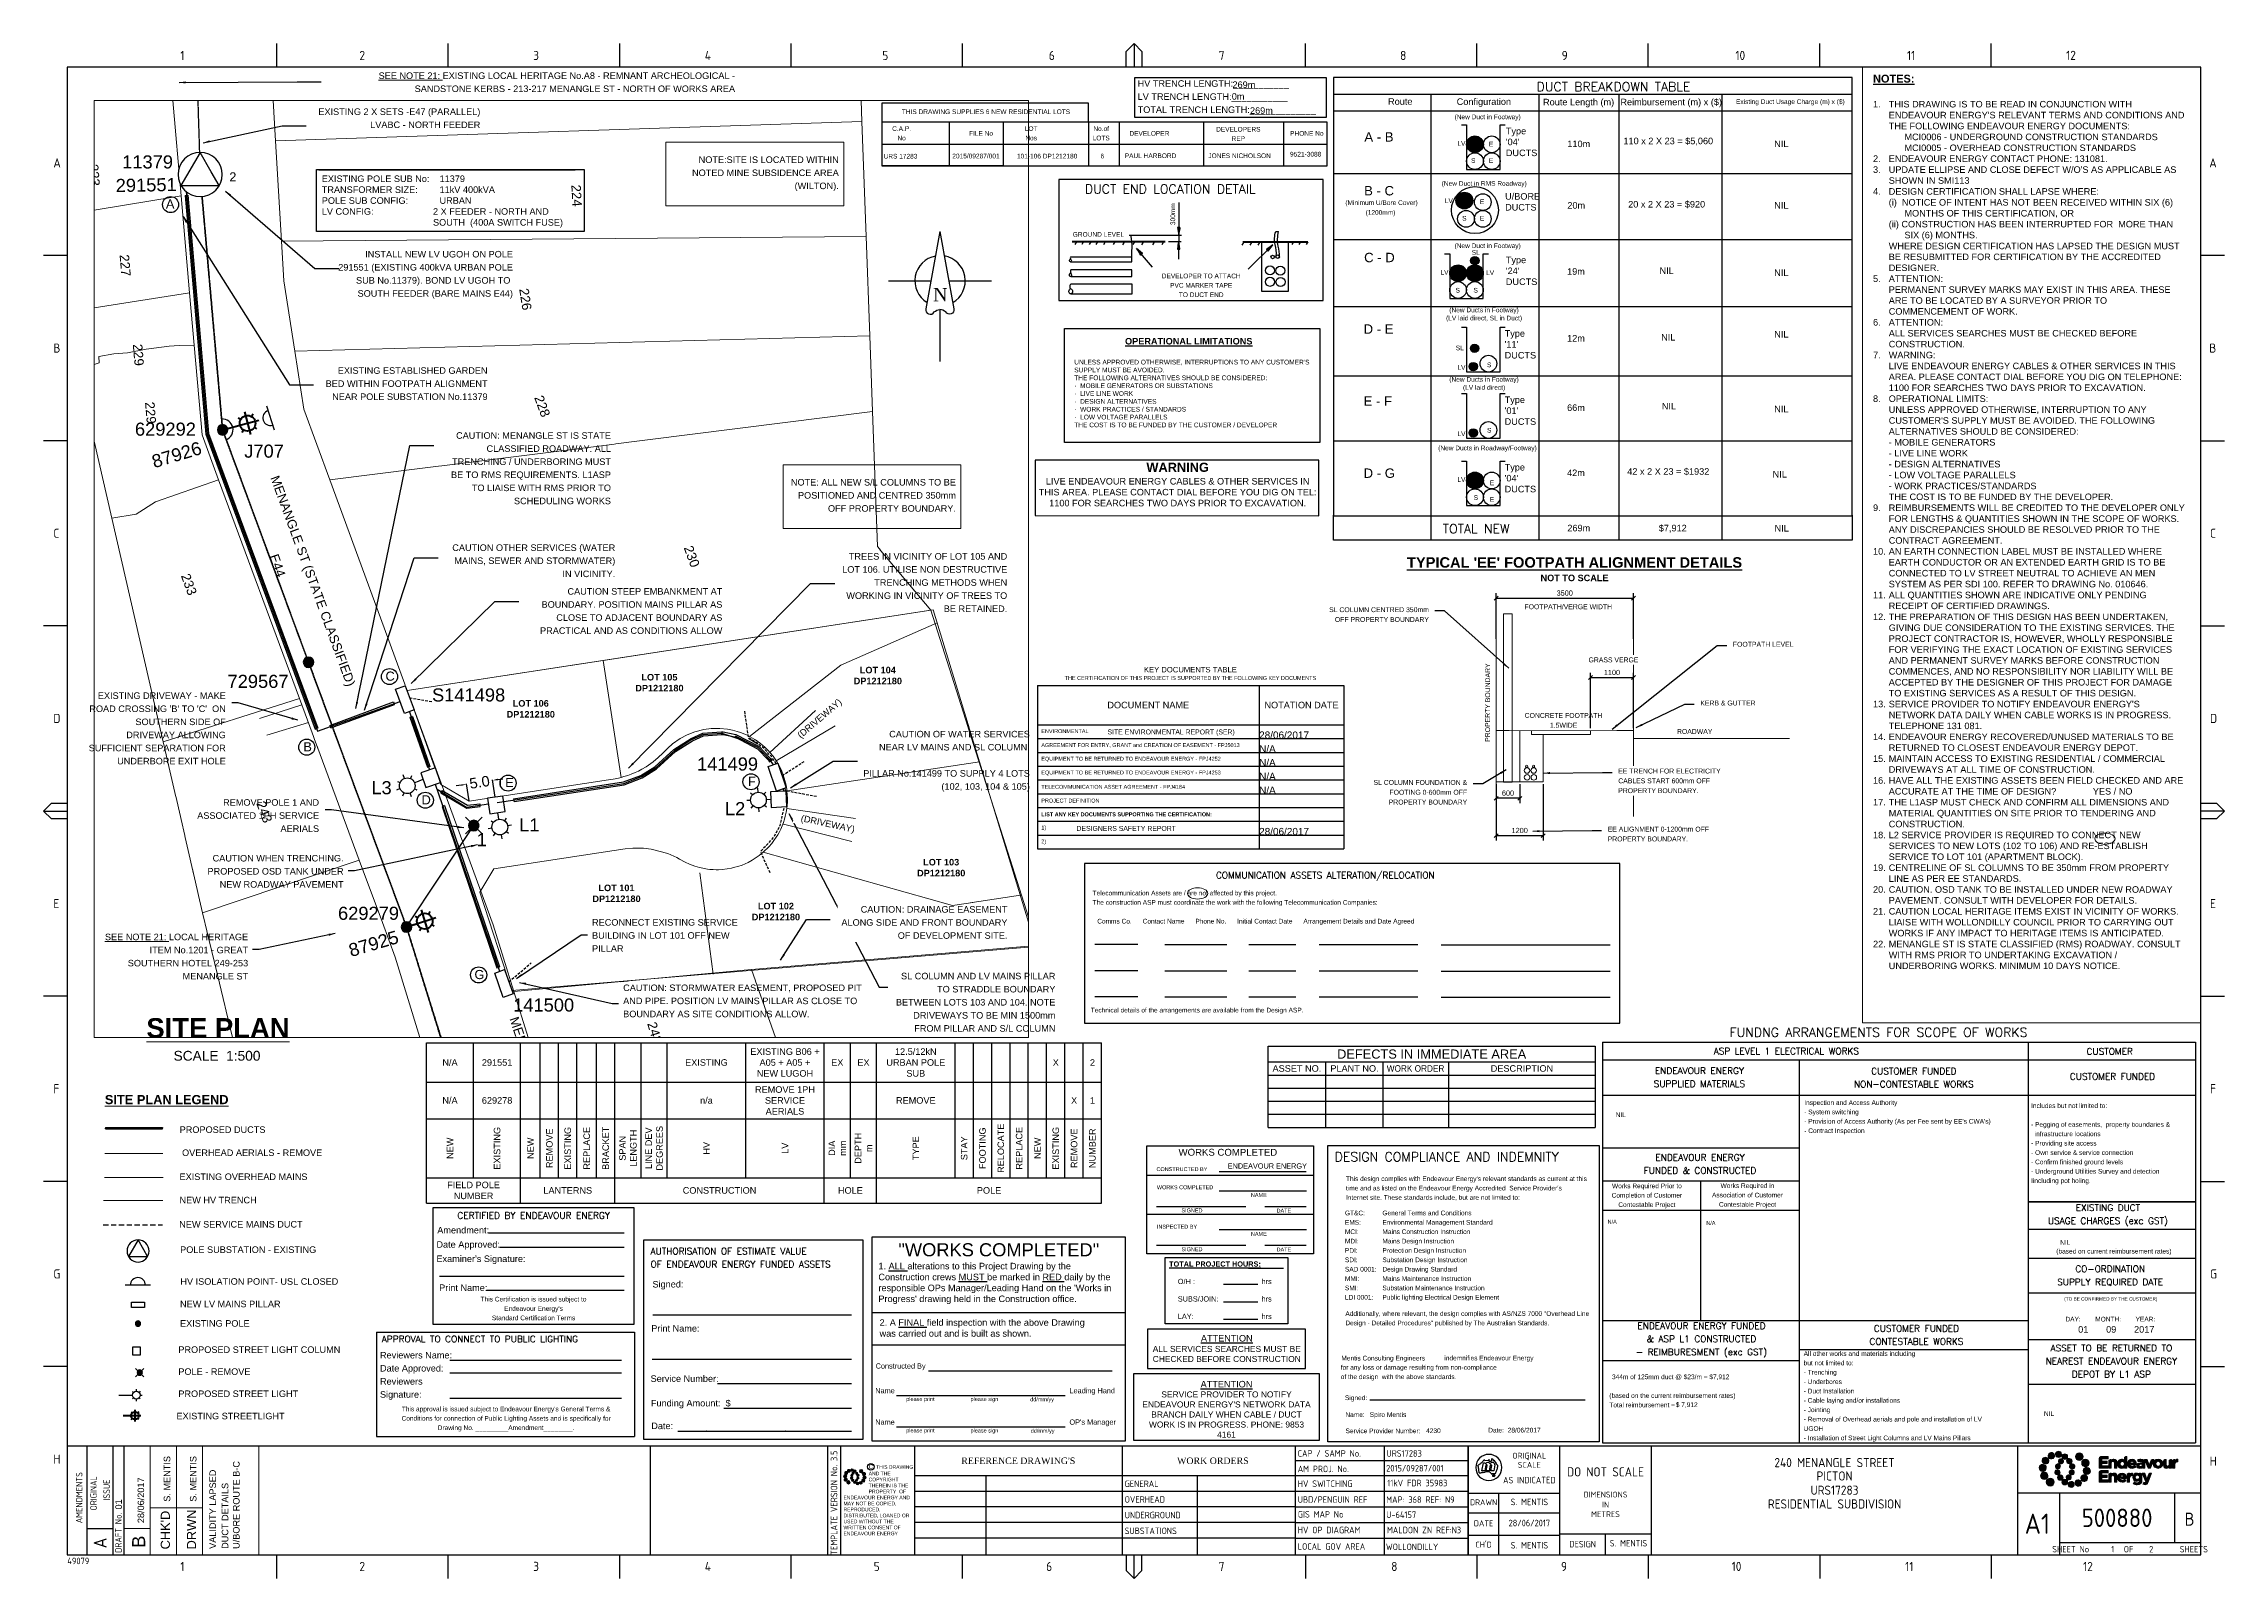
# Paper-space layout 'A1_SHEET 1' of a CAD drawing. Header units: metres, sheet in millimetres. Extents: x -9 to 825, y -5 to 581.
# The model-space entities are those that its viewports show. They can reach past a viewport. Long polylines and large blocks are cut down to what shows.
import ezdxf
from ezdxf.enums import TextEntityAlignment as Align

# ---------------------------------------------------------------- set-up
doc = ezdxf.new("R2010")
doc.units = ezdxf.units.M
for name, pattern in [('Cable Exist OH', [1, 1, 0]), ('IE Trench LV', [6.5, 5, -1.5]), ('Trench-LV', [3, 2, -1])]:
    doc.linetypes.add(name, pattern=pattern)
doc.layers.get('0').update_dxf_attribs({"color": 6})
doc.layers.add('_User Notes', color=7, linetype='Continuous', plot=False)
doc.layers.add('Viewports', color=6, linetype='Continuous', plot=False)
for name, color, linetype, lineweight in [('Cadastre Buildings_SP_EXT', 9, 'Continuous', 5), ('Cadastre Developer_SP_NEW', 2, 'Continuous', 5), ('Cadastre Land Parcels_SP_EXT', 9, 'Continuous', 5), ('Cadastre Roads_SP_EXT', 9, 'Continuous', 5)]:
    doc.layers.add(name, color=color, linetype=linetype, lineweight=lineweight)
for name, color, linetype in [('Duct_SP_NEW', 2, 'Continuous'), ('Equip_LV_NEW', 2, 'Continuous'), ('Equip_SP_HV_EXT', 7, 'Continuous'), ('Equip_SP_SL_EXT', 7, 'Continuous'), ('Equip_SP_SL_NEW', 2, 'Continuous'), ('Mains_HV_EXT', 7, 'Continuous'), ('Mains_LV_EXT', 7, 'Continuous'), ('Mains_SL_EXT', 7, 'Continuous'), ('Notes', 7, 'Continuous'), ('OH_Details_SP_MISC', 7, 'Continuous'), ('Services_SP_NEW_UG', 2, 'Continuous'), ('Span_SP_EXT', 7, 'Continuous'), ('Sub_SP_TR_HV_LV_EXT', 7, 'Continuous'), ('Sub_SP_TR_HV_LV_SL_LS_EXT', 7, 'Continuous'), ('SupportsOH_SP_EXT', 2, 'Continuous'), ('SupportsOH_SP_TR_HV_LV_SL_EXT', 7, 'Continuous'), ('SupportsUG_SP_EXT', 7, 'Continuous'), ('SupportsUG_SP_LV_EXT', 7, 'Continuous'), ('SupportsUG_SP_LV_SL_NEW', 2, 'Continuous'), ('Trench_SP_NEW', 2, 'Continuous')]:
    doc.layers.add(name, color=color, linetype=linetype)
doc.styles.add('ARIAL', font='arial.ttf', dxfattribs={"height": 2})
doc.styles.add('Elec', font='romand__.ttf')
doc.styles.add('iecARIAL', font='arial.ttf', dxfattribs={"height": 2})
doc.styles.add('iecISOCP', font='isocp.shx')
doc.styles.add('iecNAME', font='times.ttf')
doc.styles.add('iecTimesNewRoman', font='times.ttf')
doc.styles.add('POLE_LABEL', font='arial.ttf')
doc.styles.add('SL_LABEL', font='arial.ttf')
doc.styles.get("Standard").update_dxf_attribs({"font": 'arial.ttf'})
doc.linetypes.add('Cable Rem', pattern='A,6.5,-0.001,["X",Standard,S=2.5,R=0,X=0,Y=-1.27],-0.001', length=6.502)
doc.linetypes.add('Cable V', pattern='A,7.2,-0.45,["V",Standard,S=1.5,R=0,X=0,Y=-0.7],-1.8', length=9.45)
doc.linetypes.add('IE Trench HV', pattern='A,7,-0.2,["/",Standard,S=3,R=0,X=0.6,Y=-1.4],-2.5', length=9.7)
doc.dimstyles.new('GISCAD Dim Style', dxfattribs={"dimtxt": 2.5, "dimasz": 3, "dimexe": 1.25, "dimexo": 0.625, "dimtad": 1, "dimtoh": 1, "dimdec": 1, "dimtxsty": 'ARIAL', "dimcen": 2.5, "dimadec": 0, "dimazin": 0, "dimtfac": 1, "dimtdec": 1, "dimtmove": 0, "dimatfit": 3, "dimfxl": 1.25, "dimarcsym": 0})
doc.dimstyles.get("Standard").update_dxf_attribs({"dimtxt": 0.18, "dimasz": 0.18, "dimexe": 0.18, "dimexo": 0.0625, "dimgap": 0.09, "dimtad": 0, "dimtih": 1, "dimtoh": 1, "dimdec": 4, "dimzin": 0, "dimdsep": 46, "dimtxsty": 'Standard', "dimcen": 0.09, "dimadec": 0, "dimazin": 0, "dimtfac": 1, "dimtdec": 4, "dimtofl": 0, "dimtmove": 0, "dimatfit": 3, "dimfxl": 1, "dimtolj": 1, "dimtzin": 0, "dimarcsym": 0})

psp = doc.layouts.new('A1_SHEET 1')

# ---------------------------------------------------------------- texts
at = {"layer": 'Notes', "lineweight": 0}
for s, p in [('PROPOSED DUCTS', (43.2455, 166.1114)), ('NEW HV TRENCH', (43.1933, 139.2026)), ('NEW SERVICE MAINS DUCT', (43.0888, 129.9515)), ('PROPOSED STREET LIGHT COLUMN', (42.7445, 82.0569)), ('POLE - REMOVE', (42.7414, 73.6551)), ('PROPOSED STREET LIGHT', (42.7414, 65.205))]:
    psp.add_text(s, height=2.5, dxfattribs=at).set_placement(p, align=Align.MIDDLE_LEFT)
for s, p in [(' OVERHEAD AERIALS - REMOVE', (43.1933, 155.2984)), ('EXISTING OVERHEAD MAINS', (43.1933, 146.1301)), ('NEW LV MAINS PILLAR ', (43.3907, 97.5038)), ('EXISTING POLE', (43.3907, 90.0756)), ('EXISTING STREETLIGHT', (42.0269, 54.6788))]:
    psp.add_text(s, height=2.5, dxfattribs=at).set_placement(p, align=Align.BOTTOM_LEFT)
at = {"layer": 'Notes', "char_height": 3, "style": 'iecISOCP'}
for s, insert, width, attachment_point in [("{\\fArial|b1|i0|c0|p34;\\LNOTES:\\P\\fArial|b0|i0|c0|p34;\\l\\P\\pi-6,l6,t6;\\H0.83333x;1.^ITHIS DRAWING IS TO BE READ IN CONJUNCTION WITH ENDEAVOUR ENERGY'S RELEVANT TERMS AND CONDITIONS AND THE FOLLOWING ENDEAVOUR ENERGY DOCUMENTS:\\P\\pi0,l12,tz;MCI0006 - UNDERGROUND CONSTRUCTION STANDARDS\\PMCI0005 - OVERHEAD CONSTRUCTION STANDARDS\\P\\pi-6,l6,t6;2.^IENDEAVOUR ENERGY CONTACT PHONE: 131081.\\P3.^IUPDATE ELLIPSE AND CLOSE DEFECT W/O'S AS APPLICABLE AS SHOWN IN SMI113\\P4.^IDESIGN CERTIFICATION SHALL LAPSE WHERE:\\P\\pl12,t12;(i)  NOTICE OF INTENT HAS NOT BEEN RECEIVED WITHIN SIX (6) MONTHS OF THIS CERTIFICATION, OR\\P(ii) CONSTRUCTION HAS BEEN INTERRUPTED FOR  MORE THAN SIX (6) MONTHS.\\P\\pi0,l6,t0.72501,2;WHERE DESIGN CERTIFICATION HAS LAPSED THE DESIGN MUST BE RESUBMITTED FOR CERTIFICATION BY THE ACCREDITED DESIGNER.\\P\\pi-6,t6;5.^IATTENTION: \\P\\pi0;PERMANENT SURVEY MARKS MAY EXIST IN THIS AREA. THESE ARE TO BE LOCATED BY A SURVEYOR PRIOR TO COMMENCEMENT OF WORK.\\P\\pi-6;6.^IATTENTION:\\P\\pi0,t0.72501,6;ALL SERVICES SEARCHES MUST BE CHECKED BEFORE CONSTRUCTION.\\P\\pi-6,t6;7.^IWARNING:\\P\\pi0,t0.72501,6;LIVE ENDEAVOUR ENERGY CABLES & OTHER SERVICES IN THIS AREA. PLEASE CONTACT DIAL BEFORE YOU DIG ON TELEPHONE: 1100 FOR SEARCHES TWO DAYS PRIOR TO EXCAVATION.\\P\\pi-6,t6;8.^IOPERATIONAL LIMITS:\\P\\pi0,t0.72501,6;UNLESS APPROVED OTHERWISE, INTERRUPTION TO ANY CUSTOMER'S SUPPLY MUST BE AVOIDED. THE FOLLOWING ALTERNATIVES SHOULD BE CONSIDERED:\\P\\pt1.8125,6;- MOBILE GENERATORS\\P- LIVE LINE WORK\\P- DESIGN ALTERNATIVES\\P- LOW VOLTAGE PARALLELS\\P- WORK PRACTICES/STANDARDS\\P\\pt0.72501,6;THE COST IS TO BE FUNDED BY THE DEVELOPER.\\P\\pi-6,t6;9.^IREIMBURSEMENTS WILL BE CREDITED TO THE DEVELOPER ONLY FOR LENGTHS & QUANTITIES SHOWN IN THE SCOPE OF WORKS. ANY DISCREPANCIES SHOULD BE RESOLVED PRIOR TO THE CONTRACT AGREEMENT.\\P10.^IAN EARTH CONNECTION LABEL MUST BE INSTALLED WHERE EARTH CONDUCTOR OR AN EXTENDED EARTH GRID IS TO BE CONNECTED TO LV STREET NEUTRAL TO ACHIEVE AN MEN SYSTEM AS PER SDI 100. REFER TO DRAWING No. 010646.\\P11.^IALL QUANTITIES SHOWN ARE INDICATIVE ONLY PENDING RECEIPT OF CERTIFIED DRAWINGS.\\P12.^ITHE PREPARATION OF THIS DESIGN HAS BEEN UNDERTAKEN, GIVING DUE CONSIDERATION TO THE EXISTING SERVICES. THE PROJECT CONTRACTOR IS, HOWEVER, WHOLLY RESPONSIBLE FOR VERIFYING THE EXACT LOCATION OF EXISTING SERVICES AND PERMANENT SURVEY MARKS BEFORE CONSTRUCTION COMMENCES, AND NO RESPONSIBILITY NOR LIABILITY WILL BE ACCEPTED BY THE DESIGNER OF THIS PROJECT FOR DAMAGE TO EXISTING SERVICES AS A RESULT OF THIS DESIGN.\\P13.^ISERVICE PROVIDER TO NOTIFY ENDEAVOUR ENERGY'S NETWORK DATA DAILY WHEN CABLE WORKS IS IN PROGRESS. TELEPHONE 131 081.\\P14.^IENDEAVOUR ENERGY RECOVERED/UNUSED MATERIALS TO BE RETURNED TO CLOSEST ENDEAVOUR ENERGY DEPOT.\\P15.^IMAINTAIN ACCESS TO EXISTING RESIDENTIAL / COMMERCIAL DRIVEWAYS AT ALL TIME OF CONSTRUCTION.\\P16.^IHAVE ALL THE EXISTING ASSETS BEEN FIELD CHECKED AND ARE \\P\\pi0,t84;ACCURATE AT THE TIME OF DESIGN?   ^IYES / NO\\P\\pi-6,t6;17.^ITHE L1ASP MUST CHECK AND CONFIRM ALL DIMENSIONS AND MATERIAL QUANTITIES ON SITE PRIOR TO TENDERING AND CONSTRUCTION.\\P18.^IL2 SERVICE PROVIDER IS REQUIRED TO CONNECT NEW SERVICES TO NEW LOTS (102 TO 106) AND RE-ESTABLISH SERVICE TO LOT 101 (APARTMENT BLOCK).\\P19.^ICENTRELINE OF SL COLUMNS TO BE 350mm FROM PROPERTY LINE AS PER EE STANDARDS.\\P20.^ICAUTION. OSD TANK TO BE INSTALLED UNDER NEW ROADWAY PAVEMENT. CONSULT WITH DEVELOPER FOR DETAILS.  \\P21.^ICAUTION LOCAL HERITAGE ITEMS EXIST IN VICINITY OF WORKS. LIAISE WITH WOLLONDILLY COUNCIL PRIOR TO CARRYING OUT WORKS IF ANY IMPACT TO HERITAGE ITEMS IS ANTICIPATED.\\P22.^IMENANGLE ST IS STATE CLASSIFIED (RMS) ROADWAY. CONSULT WITH RMS PRIOR TO UNDERTAKING EXCAVATION / UNDERBORING WORKS. MINIMUM 10 DAYS NOTICE.}", (690.3449, 569.1933), 119.57589, 1), ("{\\fArial|b1|i0|c0|p34;\\H1.3333x;\\LTYPICAL 'EE' FOOTPATH ALIGNMENT DETAILS \\P\\H0.625x;\\lNOT TO SCALE }", (576.2815, 384.8433), 134.956794, 2)]:
    psp.add_mtext(s, dxfattribs=dict(at, insert=insert, width=width, attachment_point=attachment_point))
at = {"layer": 'Notes', "lineweight": 0, "insert": (14.6553, 179.3477), "char_height": 3.5, "attachment_point": 1}
psp.add_mtext_dynamic_manual_height_columns('{\\fArial|b1|i0|c0|p34;\\LSITE PLAN LEGEND}', width=72.115772, gutter_width=4, heights=[0], dxfattribs=at)

msp = doc.modelspace()

# ---------------------------------------------------------------- texts
at = {"layer": 'Cadastre Land Parcels_SP_EXT'}
for s, rotation, p in [('223', 274.9988, (280049.2, 6215269.55)), ('224', 273.368, (280141.41, 6215265.65)), ('227', 274.9323, (280055.1, 6215252.29)), ('226', 278.7947, (280131.45, 6215245.75)), ('229', 274.9677, (280057.62, 6215235.2)), ('228', 290.1576, (280134.3, 6215225.05)), ('229', 274.9682, (280059.96, 6215224.14)), ('230', 290.1256, (280162.87, 6215196.35)), ('233', 290.304, (280066.79, 6215191)), ('243', 290.3227, (280081.19, 6215147.52)), ('242', 287.2441, (280155.89, 6215105.43))]:
    msp.add_text(s, height=1.8, rotation=rotation, dxfattribs=at).set_placement(p)
at = {"layer": 'Cadastre Roads_SP_EXT'}
msp.add_text('MENANGLE ST', height=1.8, rotation=288.3356, dxfattribs=at).set_placement((280129.57, 6215106.38))
at = {"layer": 'Mains_LV_EXT'}
msp.add_text('E44', height=1.8, rotation=289.1499, dxfattribs=at).set_placement((280083.7, 6215194.76))

# ---------------------------------------------------------------- blocks, each defined once
blk = doc.blocks.new('Note_Warning')
at = {"layer": 'Notes', "color": 0, "linetype": 'Continuous'}
blk.add_lwpolyline([(0, 0), (108.42, -0.04), (108.37, 21.2), (0.02, 21.22)], close=True, dxfattribs=at)
at = {"layer": 'Notes', "color": 0, "linetype": 'Continuous', "insert": (54.44, 20.23), "char_height": 3.5, "width": 105.9, "attachment_point": 2, "style": 'iecISOCP'}
blk.add_mtext('{\\fArial|b1|i0|c0|p34;WARNING\\P\\fArial|b0|i0|c0|p34;\\H0.7143x;LIVE ENDEAVOUR ENERGY CABLES & OTHER SERVICES IN THIS AREA. PLEASE CONTACT DIAL BEFORE YOU DIG ON TEL: 1100 FOR SEARCHES TWO DAYS PRIOR TO EXCAVATION.}', dxfattribs=at)
blk = doc.blocks.new('NorthPnt 11(NP11)')
for p, q in [((-19.7, 0.02), (-3.49, 0)), ((3.32, 0), (19.7, -0.02)), ((-0.08, -10.94), (-0.08, -30.8))]:
    blk.add_line(p, q)
for points in [[(-0.08, 18.81), (-5.43, -10.68, 0.877048), (-2.29, -11.9, -0.1543), (-0.08, -10.94, 0.090511)], [(-0.08, 18.81), (5.26, -10.68, -0.877048), (2.13, -11.9, 0.1543), (-0.08, -10.94, -0.090511)]]:
    blk.add_lwpolyline(points, format="xyb")
for start, end in [(100.5988, 238.86433), (300.09942, 80.43745)]:
    blk.add_arc((0, 0), 9.64, start, end)
at = {"color": 7, "style": 'iecNAME'}
blk.add_text('N', height=5.02, dxfattribs=at).set_placement((-2.62, -7.82))
blk = doc.blocks.new('Note_Defect List')
at = {"layer": 'Notes', "color": 0, "linetype": 'Continuous'}
for p, q in [((0, 31), (124.98, 31)), ((124.98, 31), (124.98, 0)), ((0, 25), (124.98, 25)), ((0, 20), (124.98, 20)), ((0, 15), (124.98, 15)), ((0, 10), (124.98, 10)), ((0, 5), (124.98, 5)), ((0, 0), (124.98, 0))]:
    blk.add_line(p, q, dxfattribs=at)
at = {"layer": 'Notes'}
for p, q in [((0, 0), (0, 31)), ((22, 0), (22, 25)), ((44, 0), (44, 25)), ((69, 0), (69, 25))]:
    blk.add_line(p, q, dxfattribs=at)
at = {"layer": 'Notes', "color": 0, "lineweight": 0}
blk.add_line((58.13, 31), (39.77, 31), dxfattribs=at)
at = {"layer": 'Notes', "color": 0, "linetype": 'Continuous', "attachment_point": 5, "style": 'ARIAL'}
for s, insert, char_height, width in [('DEFECTS IN IMMEDIATE AREA', (62.49, 28), 3.5, 124.9809), ('ASSET NO.', (11, 22.5), 2.5, 22), ('PLANT NO.', (33, 22.5), 2.5, 22), ('{\\W0.9;WORK ORDER}', (56.34, 22.5), 2.5, 24.676), ('DESCRIPTION', (96.99, 22.5), 2.5, 55.9809)]:
    blk.add_mtext(s, dxfattribs=dict(at, insert=insert, char_height=char_height, width=width))
blk = doc.blocks.new('Note_Operational Limitations')
at = {"layer": 'Notes', "linetype": 'Continuous', "lineweight": -3}
blk.add_lwpolyline([(0, 43.53), (97.49, 43.53), (97.49, 0), (0, 0)], close=True, dxfattribs=at)
at = {"layer": 'Notes', "linetype": 'Continuous', "lineweight": -3, "insert": (3.7, 39.97), "char_height": 2.50005, "width": 90.8, "attachment_point": 1}
blk.add_mtext("{\\fArial|b1|i0|c0|p34;                 \\C7;   \\LOPERATIONAL LIMITATIONS\\P\\P\\fArial|b0|i0|c0|p34;\\H0.72x;\\lUNLESS APPROVED OTHERWISE, INTERRUPTIONS TO ANY CUSTOMER'S SUPPLY MUST BE AVOIDED.\\PTHE FOLLOWING ALTERNATIVES SHOULD BE CONSIDERED:\\P·  MOBILE GENERATORS OR SUBSTATIONS\\P·  LIVE LINE WORK\\P·  DESIGN ALTERNATIVES\\P·  WORK PRACTICES / STANDARDS\\P·  LOW VOLTAGE PARALLELS\\PTHE COST IS TO BE FUNDED BY THE CUSTOMER / DEVELOPER}", dxfattribs=at)
blk = doc.blocks.new('EE_LOGO_SMALL')
at = {"layer": 'Notes'}
h = blk.add_hatch(color=256, dxfattribs=at)
edge = h.paths.add_edge_path()
edge.add_spline(control_points=[(-8.4, 2), (-9.2, 2), (-9.8, 1.4), (-9.8, 0.7), (-9.9, -0.1), (-9.3, -0.7), (-8.6, -0.8), (-7.8, -0.8), (-7.2, -0.2), (-7.1, 0.5), (-7.1, 1.3), (-7.7, 1.9), (-8.4, 2)], knot_values=[0, 0, 0, 0, 1, 1, 1, 2, 2, 2, 3, 3, 3, 4, 4, 4, 4], degree=3, periodic=0)
h = blk.add_hatch(color=256, dxfattribs=at)
edge = h.paths.add_edge_path()
edge.add_spline(control_points=[(-6.8, 4.5), (-7.4, 4.8), (-8.2, 4.6), (-8.6, 4), (-8.9, 3.4), (-8.7, 2.6), (-8.1, 2.2), (-7.5, 1.9), (-6.7, 2.1), (-6.3, 2.7), (-6, 3.3), (-6.2, 4.1), (-6.8, 4.5)], knot_values=[0, 0, 0, 0, 1, 1, 1, 2, 2, 2, 3, 3, 3, 4, 4, 4, 4], degree=3, periodic=0)
h = blk.add_hatch(color=256, dxfattribs=at)
edge = h.paths.add_edge_path()
edge.add_spline(control_points=[(-4.2, 5.9), (-4.6, 6.5), (-5.3, 6.6), (-5.9, 6.3), (-6.4, 5.9), (-6.6, 5.1), (-6.2, 4.6), (-5.9, 4), (-5.1, 3.8), (-4.6, 4.2), (-4, 4.6), (-3.8, 5.3), (-4.2, 5.9)], knot_values=[0, 0, 0, 0, 1, 1, 1, 2, 2, 2, 3, 3, 3, 4, 4, 4, 4], degree=3, periodic=0)
h = blk.add_hatch(color=256, dxfattribs=at)
edge = h.paths.add_edge_path()
edge.add_spline(control_points=[(-1.3, 5.9), (-1.4, 6.5), (-2, 7), (-2.6, 6.9), (-3.3, 6.9), (-3.7, 6.3), (-3.7, 5.6), (-3.6, 5), (-3, 4.5), (-2.4, 4.6), (-1.7, 4.7), (-1.3, 5.2), (-1.3, 5.9)], knot_values=[0, 0, 0, 0, 1, 1, 1, 2, 2, 2, 3, 3, 3, 4, 4, 4, 4], degree=3, periodic=0)
h = blk.add_hatch(color=256, dxfattribs=at)
edge = h.paths.add_edge_path()
edge.add_spline(control_points=[(-2.5, 2.1), (-3, 2.2), (-3.5, 1.9), (-3.6, 1.3), (-3.7, 0.8), (-3.4, 0.3), (-2.9, 0.2), (-2.4, 0.1), (-1.9, 0.4), (-1.8, 0.9), (-1.7, 1.5), (-2, 2), (-2.5, 2.1)], knot_values=[0, 0, 0, 0, 1, 1, 1, 2, 2, 2, 3, 3, 3, 4, 4, 4, 4], degree=3, periodic=0)
h = blk.add_hatch(color=256, dxfattribs=at)
edge = h.paths.add_edge_path()
edge.add_spline(control_points=[(1, 4.9), (1, 4.3), (0.5, 3.8), (-0.1, 3.8), (-0.7, 3.8), (-1.2, 4.3), (-1.2, 4.9), (-1.2, 5.5), (-0.7, 6), (-0.1, 6), (0.5, 6), (1, 5.5), (1, 4.9)], knot_values=[0, 0, 0, 0, 1, 1, 1, 2, 2, 2, 3, 3, 3, 4, 4, 4, 4], degree=3, periodic=0)
edge = h.paths.add_edge_path()
edge.add_spline(control_points=[(-1.4, 4), (-1.9, 4.1), (-2.4, 3.8), (-2.5, 3.3), (-2.6, 2.7), (-2.3, 2.2), (-1.8, 2.1), (-1.3, 2), (-0.7, 2.3), (-0.6, 2.9), (-0.5, 3.4), (-0.9, 3.9), (-1.4, 4)], knot_values=[0, 0, 0, 0, 1, 1, 1, 2, 2, 2, 3, 3, 3, 4, 4, 4, 4], degree=3, periodic=0)
h = blk.add_hatch(color=256, dxfattribs=at)
edge = h.paths.add_edge_path()
edge.add_spline(control_points=[(2.3, 2.4), (2.8, 2.8), (2.8, 3.4), (2.4, 3.9), (2, 4.3), (1.4, 4.3), (0.9, 3.9), (0.5, 3.6), (0.5, 2.9), (0.9, 2.5), (1.2, 2), (1.9, 2), (2.3, 2.4)], knot_values=[0, 0, 0, 0, 1, 1, 1, 2, 2, 2, 3, 3, 3, 4, 4, 4, 4], degree=3, periodic=0)
edge = h.paths.add_edge_path()
edge.add_spline(control_points=[(1, 4.9), (1, 4.3), (0.5, 3.8), (-0.1, 3.8), (-0.7, 3.8), (-1.2, 4.3), (-1.2, 4.9), (-1.2, 5.5), (-0.7, 6), (-0.1, 6), (0.5, 6), (1, 5.5), (1, 4.9)], knot_values=[0, 0, 0, 0, 1, 1, 1, 2, 2, 2, 3, 3, 3, 4, 4, 4, 4], degree=3, periodic=0)
h = blk.add_hatch(color=256, dxfattribs=at)
edge = h.paths.add_edge_path()
edge.add_spline(control_points=[(1, 4.9), (1, 4.3), (0.5, 3.8), (-0.1, 3.8), (-0.7, 3.8), (-1.2, 4.3), (-1.2, 4.9), (-1.2, 5.5), (-0.7, 6), (-0.1, 6), (0.5, 6), (1, 5.5), (1, 4.9)], knot_values=[0, 0, 0, 0, 1, 1, 1, 2, 2, 2, 3, 3, 3, 4, 4, 4, 4], degree=3, periodic=0)
edge = h.paths.add_edge_path(flags=16)
edge.add_spline(control_points=[(1, 4.9), (1, 4.3), (0.5, 3.8), (-0.1, 3.8), (-0.7, 3.8), (-1.2, 4.3), (-1.2, 4.9), (-1.2, 5.5), (-0.7, 6), (-0.1, 6), (0.5, 6), (1, 5.5), (1, 4.9)], knot_values=[0, 0, 0, 0, 1, 1, 1, 2, 2, 2, 3, 3, 3, 4, 4, 4, 4], degree=3, periodic=0)
h = blk.add_hatch(color=256, dxfattribs=at)
edge = h.paths.add_edge_path()
edge.add_spline(control_points=[(3, 0.2), (3.5, 0.3), (3.8, 0.9), (3.7, 1.4), (3.6, 1.9), (3, 2.3), (2.5, 2.1), (1.9, 2), (1.6, 1.4), (1.8, 0.9), (1.9, 0.4), (2.5, 0.1), (3, 0.2)], knot_values=[0, 0, 0, 0, 1, 1, 1, 2, 2, 2, 3, 3, 3, 4, 4, 4, 4], degree=3, periodic=0)
h = blk.add_hatch(color=256, dxfattribs=at)
edge = h.paths.add_edge_path()
edge.add_spline(control_points=[(7, 4.9), (7, 4), (6.3, 3.4), (5.5, 3.4), (4.6, 3.4), (4, 4), (4, 4.9), (4, 5.7), (4.6, 6.4), (5.5, 6.4), (6.3, 6.4), (7, 5.7), (7, 4.9)], knot_values=[0, 0, 0, 0, 1, 1, 1, 2, 2, 2, 3, 3, 3, 4, 4, 4, 4], degree=3, periodic=0)
h = blk.add_hatch(color=256, dxfattribs=at)
edge = h.paths.add_edge_path()
edge.add_spline(control_points=[(8.4, 1.1), (9.1, 1.5), (9.4, 2.3), (9.1, 3), (8.8, 3.7), (7.9, 4.1), (7.2, 3.8), (6.5, 3.4), (6.2, 2.6), (6.5, 1.9), (6.8, 1.2), (7.7, 0.8), (8.4, 1.1)], knot_values=[0, 0, 0, 0, 1, 1, 1, 2, 2, 2, 3, 3, 3, 4, 4, 4, 4], degree=3, periodic=0)
h = blk.add_hatch(color=256, dxfattribs=at)
edge = h.paths.add_edge_path()
edge.add_spline(control_points=[(8.3, -1.9), (9, -1.9), (9.7, -1.4), (9.7, -0.6), (9.7, 0.1), (9.2, 0.8), (8.4, 0.8), (7.7, 0.8), (7, 0.3), (7, -0.5), (6.9, -1.2), (7.5, -1.9), (8.3, -1.9)], knot_values=[0, 0, 0, 0, 1, 1, 1, 2, 2, 2, 3, 3, 3, 4, 4, 4, 4], degree=3, periodic=0)
h = blk.add_hatch(color=256, dxfattribs=at)
edge = h.paths.add_edge_path()
edge.add_spline(control_points=[(-8.5, -1.1), (-9.2, -1.4), (-9.6, -2.3), (-9.3, -3), (-8.9, -3.7), (-8.1, -4), (-7.4, -3.7), (-6.7, -3.4), (-6.3, -2.5), (-6.6, -1.8), (-7, -1.1), (-7.8, -0.8), (-8.5, -1.1)], knot_values=[0, 0, 0, 0, 1, 1, 1, 2, 2, 2, 3, 3, 3, 4, 4, 4, 4], degree=3, periodic=0)
h = blk.add_hatch(color=256, dxfattribs=at)
edge = h.paths.add_edge_path()
edge.add_spline(control_points=[(-7.1, -4.8), (-7.1, -4), (-6.5, -3.3), (-5.6, -3.3), (-4.8, -3.3), (-4.1, -4), (-4.1, -4.8), (-4.1, -5.7), (-4.8, -6.3), (-5.6, -6.3), (-6.5, -6.3), (-7.1, -5.7), (-7.1, -4.8)], knot_values=[0, 0, 0, 0, 1, 1, 1, 2, 2, 2, 3, 3, 3, 4, 4, 4, 4], degree=3, periodic=0)
h = blk.add_hatch(color=256, dxfattribs=at)
edge = h.paths.add_edge_path()
edge.add_spline(control_points=[(-3.1, -0.2), (-3.7, -0.3), (-4, -0.8), (-3.8, -1.4), (-3.7, -1.9), (-3.2, -2.2), (-2.6, -2.1), (-2.1, -1.9), (-1.8, -1.4), (-1.9, -0.9), (-2.1, -0.3), (-2.6, 0), (-3.1, -0.2)], knot_values=[0, 0, 0, 0, 1, 1, 1, 2, 2, 2, 3, 3, 3, 4, 4, 4, 4], degree=3, periodic=0)
h = blk.add_hatch(color=256, dxfattribs=at)
edge = h.paths.add_edge_path()
edge.add_spline(control_points=[(-2.5, -2.3), (-2.9, -2.7), (-3, -3.4), (-2.6, -3.8), (-2.2, -4.2), (-1.5, -4.3), (-1.1, -3.9), (-0.7, -3.5), (-0.6, -2.8), (-1, -2.4), (-1.4, -2), (-2, -1.9), (-2.5, -2.3)], knot_values=[0, 0, 0, 0, 1, 1, 1, 2, 2, 2, 3, 3, 3, 4, 4, 4, 4], degree=3, periodic=0)
h = blk.add_hatch(color=256, dxfattribs=at)
edge = h.paths.add_edge_path()
edge.add_spline(control_points=[(-1.2, -4.8), (-1.2, -4.2), (-0.7, -3.7), (-0.1, -3.7), (0.5, -3.7), (1, -4.2), (1, -4.8), (1, -5.4), (0.5, -5.9), (-0.1, -5.9), (-0.7, -5.9), (-1.2, -5.4), (-1.2, -4.8)], knot_values=[0, 0, 0, 0, 1, 1, 1, 2, 2, 2, 3, 3, 3, 4, 4, 4, 4], degree=3, periodic=0)
h = blk.add_hatch(color=256, dxfattribs=at)
edge = h.paths.add_edge_path()
edge.add_spline(control_points=[(1.2, -3.9), (1.7, -4.1), (2.2, -3.7), (2.3, -3.2), (2.5, -2.7), (2.1, -2.2), (1.6, -2.1), (1.1, -2), (0.6, -2.3), (0.5, -2.8), (0.4, -3.3), (0.7, -3.8), (1.2, -3.9)], knot_values=[0, 0, 0, 0, 1, 1, 1, 2, 2, 2, 3, 3, 3, 4, 4, 4, 4], degree=3, periodic=0)
h = blk.add_hatch(color=256, dxfattribs=at)
edge = h.paths.add_edge_path()
edge.add_spline(control_points=[(1.2, -5.8), (1.3, -6.5), (1.8, -6.9), (2.5, -6.9), (3.1, -6.8), (3.6, -6.2), (3.5, -5.6), (3.4, -5), (2.9, -4.5), (2.2, -4.6), (1.6, -4.6), (1.1, -5.2), (1.2, -5.8)], knot_values=[0, 0, 0, 0, 1, 1, 1, 2, 2, 2, 3, 3, 3, 4, 4, 4, 4], degree=3, periodic=0)
h = blk.add_hatch(color=256, dxfattribs=at)
edge = h.paths.add_edge_path()
edge.add_spline(control_points=[(2.4, -2), (2.9, -2.1), (3.4, -1.8), (3.5, -1.3), (3.6, -0.8), (3.3, -0.3), (2.8, -0.2), (2.2, -0.1), (1.7, -0.4), (1.6, -0.9), (1.5, -1.4), (1.8, -1.9), (2.4, -2)], knot_values=[0, 0, 0, 0, 1, 1, 1, 2, 2, 2, 3, 3, 3, 4, 4, 4, 4], degree=3, periodic=0)
h = blk.add_hatch(color=256, dxfattribs=at)
edge = h.paths.add_edge_path()
edge.add_spline(control_points=[(4, -5.8), (4.4, -6.4), (5.2, -6.6), (5.7, -6.2), (6.3, -5.8), (6.5, -5.1), (6.1, -4.5), (5.7, -4), (5, -3.8), (4.4, -4.2), (3.8, -4.5), (3.7, -5.3), (4, -5.8)], knot_values=[0, 0, 0, 0, 1, 1, 1, 2, 2, 2, 3, 3, 3, 4, 4, 4, 4], degree=3, periodic=0)
h = blk.add_hatch(color=256, dxfattribs=at)
edge = h.paths.add_edge_path()
edge.add_spline(control_points=[(6.7, -4.4), (7.3, -4.8), (8.1, -4.6), (8.4, -4), (8.8, -3.3), (8.6, -2.6), (8, -2.2), (7.3, -1.8), (6.6, -2.1), (6.2, -2.7), (5.8, -3.3), (6, -4.1), (6.7, -4.4)], knot_values=[0, 0, 0, 0, 1, 1, 1, 2, 2, 2, 3, 3, 3, 4, 4, 4, 4], degree=3, periodic=0)
at = {"layer": 'Notes', "lineweight": 0}
for points in [[(1.8, 2.1), (1.8, 2.1)], [(-2, -2.1), (-2, -2.1)]]:
    blk.add_lwpolyline(points, dxfattribs=at)
for points in [[(-8.4, 2), (-9.2, 2), (-9.8, 1.4), (-9.8, 0.7), (-9.9, -0.1), (-9.3, -0.7), (-8.6, -0.8), (-7.8, -0.8), (-7.2, -0.2), (-7.1, 0.5), (-7.1, 1.3), (-7.7, 1.9), (-8.4, 2)], [(-6.8, 4.5), (-7.4, 4.8), (-8.2, 4.6), (-8.6, 4), (-8.9, 3.4), (-8.7, 2.6), (-8.1, 2.2), (-7.5, 1.9), (-6.7, 2.1), (-6.3, 2.7), (-6, 3.3), (-6.2, 4.1), (-6.8, 4.5)], [(-4.2, 5.9), (-4.6, 6.5), (-5.3, 6.6), (-5.9, 6.3), (-6.4, 5.9), (-6.6, 5.1), (-6.2, 4.6), (-5.9, 4), (-5.1, 3.8), (-4.6, 4.2), (-4, 4.6), (-3.8, 5.3), (-4.2, 5.9)], [(-1.3, 5.9), (-1.4, 6.5), (-2, 7), (-2.6, 6.9), (-3.3, 6.9), (-3.7, 6.3), (-3.7, 5.6), (-3.6, 5), (-3, 4.5), (-2.4, 4.6), (-1.7, 4.7), (-1.3, 5.2), (-1.3, 5.9)], [(-2.5, 2.1), (-3, 2.2), (-3.5, 1.9), (-3.6, 1.3), (-3.7, 0.8), (-3.4, 0.3), (-2.9, 0.2), (-2.4, 0.1), (-1.9, 0.4), (-1.8, 0.9), (-1.7, 1.5), (-2, 2), (-2.5, 2.1)], [(-1.4, 4), (-1.9, 4.1), (-2.4, 3.8), (-2.5, 3.3), (-2.6, 2.7), (-2.3, 2.2), (-1.8, 2.1), (-1.3, 2), (-0.7, 2.3), (-0.6, 2.9), (-0.5, 3.4), (-0.9, 3.9), (-1.4, 4)], [(1, 4.9), (1, 4.3), (0.5, 3.8), (-0.1, 3.8), (-0.7, 3.8), (-1.2, 4.3), (-1.2, 4.9), (-1.2, 5.5), (-0.7, 6), (-0.1, 6), (0.5, 6), (1, 5.5), (1, 4.9)], [(1, 4.9), (1, 4.3), (0.5, 3.8), (-0.1, 3.8), (-0.7, 3.8), (-1.2, 4.3), (-1.2, 4.9), (-1.2, 5.5), (-0.7, 6), (-0.1, 6), (0.5, 6), (1, 5.5), (1, 4.9)], [(2.3, 2.4), (2.8, 2.8), (2.8, 3.4), (2.4, 3.9), (2, 4.3), (1.4, 4.3), (0.9, 3.9), (0.5, 3.6), (0.5, 2.9), (0.9, 2.5), (1.2, 2), (1.9, 2), (2.3, 2.4)], [(3, 0.2), (3.5, 0.3), (3.8, 0.9), (3.7, 1.4), (3.6, 1.9), (3, 2.3), (2.5, 2.1), (1.9, 2), (1.6, 1.4), (1.8, 0.9), (1.9, 0.4), (2.5, 0.1), (3, 0.2)], [(7, 4.9), (7, 4), (6.3, 3.4), (5.5, 3.4), (4.6, 3.4), (4, 4), (4, 4.9), (4, 5.7), (4.6, 6.4), (5.5, 6.4), (6.3, 6.4), (7, 5.7), (7, 4.9)], [(8.4, 1.1), (9.1, 1.5), (9.4, 2.3), (9.1, 3), (8.8, 3.7), (7.9, 4.1), (7.2, 3.8), (6.5, 3.4), (6.2, 2.6), (6.5, 1.9), (6.8, 1.2), (7.7, 0.8), (8.4, 1.1)], [(8.3, -1.9), (9, -1.9), (9.7, -1.4), (9.7, -0.6), (9.7, 0.1), (9.2, 0.8), (8.4, 0.8), (7.7, 0.8), (7, 0.3), (7, -0.5), (6.9, -1.2), (7.5, -1.9), (8.3, -1.9)], [(-8.5, -1.1), (-9.2, -1.4), (-9.6, -2.3), (-9.3, -3), (-8.9, -3.7), (-8.1, -4), (-7.4, -3.7), (-6.7, -3.4), (-6.3, -2.5), (-6.6, -1.8), (-7, -1.1), (-7.8, -0.8), (-8.5, -1.1)], [(-7.1, -4.8), (-7.1, -4), (-6.5, -3.3), (-5.6, -3.3), (-4.8, -3.3), (-4.1, -4), (-4.1, -4.8), (-4.1, -5.7), (-4.8, -6.3), (-5.6, -6.3), (-6.5, -6.3), (-7.1, -5.7), (-7.1, -4.8)], [(-3.1, -0.2), (-3.7, -0.3), (-4, -0.8), (-3.8, -1.4), (-3.7, -1.9), (-3.2, -2.2), (-2.6, -2.1), (-2.1, -1.9), (-1.8, -1.4), (-1.9, -0.9), (-2.1, -0.3), (-2.6, 0), (-3.1, -0.2)], [(-2.5, -2.3), (-2.9, -2.7), (-3, -3.4), (-2.6, -3.8), (-2.2, -4.2), (-1.5, -4.3), (-1.1, -3.9), (-0.7, -3.5), (-0.6, -2.8), (-1, -2.4), (-1.4, -2), (-2, -1.9), (-2.5, -2.3)], [(-1.2, -4.8), (-1.2, -4.2), (-0.7, -3.7), (-0.1, -3.7), (0.5, -3.7), (1, -4.2), (1, -4.8), (1, -5.4), (0.5, -5.9), (-0.1, -5.9), (-0.7, -5.9), (-1.2, -5.4), (-1.2, -4.8)], [(1.2, -3.9), (1.7, -4.1), (2.2, -3.7), (2.3, -3.2), (2.5, -2.7), (2.1, -2.2), (1.6, -2.1), (1.1, -2), (0.6, -2.3), (0.5, -2.8), (0.4, -3.3), (0.7, -3.8), (1.2, -3.9)], [(1.2, -5.8), (1.3, -6.5), (1.8, -6.9), (2.5, -6.9), (3.1, -6.8), (3.6, -6.2), (3.5, -5.6), (3.4, -5), (2.9, -4.5), (2.2, -4.6), (1.6, -4.6), (1.1, -5.2), (1.2, -5.8)], [(2.4, -2), (2.9, -2.1), (3.4, -1.8), (3.5, -1.3), (3.6, -0.8), (3.3, -0.3), (2.8, -0.2), (2.2, -0.1), (1.7, -0.4), (1.6, -0.9), (1.5, -1.4), (1.8, -1.9), (2.4, -2)], [(4, -5.8), (4.4, -6.4), (5.2, -6.6), (5.7, -6.2), (6.3, -5.8), (6.5, -5.1), (6.1, -4.5), (5.7, -4), (5, -3.8), (4.4, -4.2), (3.8, -4.5), (3.7, -5.3), (4, -5.8)], [(6.7, -4.4), (7.3, -4.8), (8.1, -4.6), (8.4, -4), (8.8, -3.3), (8.6, -2.6), (8, -2.2), (7.3, -1.8), (6.6, -2.1), (6.2, -2.7), (5.8, -3.3), (6, -4.1), (6.7, -4.4)]]:
    blk.add_open_spline(points, degree=3, knots=[0, 0, 0, 0, 1, 1, 1, 2, 2, 2, 3, 3, 3, 4, 4, 4, 4], dxfattribs=at)
blk = doc.blocks.new('EE_COPYRIGHT_A1')
at = {"layer": 'Notes'}
blk.add_circle((9.53, -0.82), 1.15, dxfattribs=at)
at = {"xscale": 0.4, "yscale": 0.4, "zscale": 0.4}
blk.add_blockref('EE_LOGO_SMALL', (3.96, -4.29), dxfattribs=at)
at = {"layer": 'Notes', "insert": (0, 0), "char_height": 1.25, "width": 24.1208, "attachment_point": 1, "style": 'ARIAL'}
blk.add_mtext('\\pt8.75;               ^I{\\H1.2x;C } THIS DRAWING\\P\\pi-8.75,l8.75,t8.75,20;       ^IAND THE ^I\\P\\pi0,t8.75;COPYRIGHT\\P\\pi-8.75,t1.25,8.75;^I^ITHEREIN IS THE PROPERTY  OF \\P\\pi0,l0,t1.25;ENDEAVOUR ENERGY AND MAY NOT BE COPIED, REPRODUCED, DISTRIBUTED, LOANED OR USED WITHOUT THE WRITTEN CONSENT OF ENDEAVOUR ENERGY', dxfattribs=at)
blk = doc.blocks.new('EE_LOGO')
h = blk.add_hatch(color=7)
edge = h.paths.add_edge_path()
edge.add_spline(control_points=[(-25.34, 1.94), (-26.08, 1.98), (-26.72, 1.41), (-26.77, 0.66), (-26.81, -0.09), (-26.24, -0.72), (-25.49, -0.77), (-24.74, -0.81), (-24.1, -0.24), (-24.06, 0.51), (-24.02, 1.25), (-24.59, 1.89), (-25.34, 1.94)], knot_values=[0, 0, 0, 0, 1, 1, 1, 2, 2, 2, 3, 3, 3, 4, 4, 4, 4], degree=3, periodic=0)
h = blk.add_hatch(color=7)
edge = h.paths.add_edge_path()
edge.add_spline(control_points=[(-23.73, 4.46), (-24.34, 4.81), (-25.13, 4.61), (-25.49, 3.99), (-25.85, 3.38), (-25.64, 2.59), (-25.03, 2.23), (-24.41, 1.87), (-23.63, 2.08), (-23.27, 2.69), (-22.91, 3.31), (-23.12, 4.1), (-23.73, 4.46)], knot_values=[0, 0, 0, 0, 1, 1, 1, 2, 2, 2, 3, 3, 3, 4, 4, 4, 4], degree=3, periodic=0)
h = blk.add_hatch(color=7)
edge = h.paths.add_edge_path()
edge.add_spline(control_points=[(-21.12, 5.87), (-21.48, 6.44), (-22.24, 6.61), (-22.81, 6.24), (-23.37, 5.88), (-23.54, 5.12), (-23.17, 4.55), (-22.81, 3.98), (-22.05, 3.82), (-21.48, 4.19), (-20.92, 4.55), (-20.75, 5.31), (-21.12, 5.87)], knot_values=[0, 0, 0, 0, 1, 1, 1, 2, 2, 2, 3, 3, 3, 4, 4, 4, 4], degree=3, periodic=0)
h = blk.add_hatch(color=7)
edge = h.paths.add_edge_path()
edge.add_spline(control_points=[(-19.43, 2.06), (-19.94, 2.17), (-20.44, 1.84), (-20.55, 1.33), (-20.66, 0.82), (-20.34, 0.32), (-19.83, 0.21), (-19.32, 0.1), (-18.81, 0.42), (-18.71, 0.93), (-18.59, 1.44), (-18.92, 1.95), (-19.43, 2.06)], knot_values=[0, 0, 0, 0, 1, 1, 1, 2, 2, 2, 3, 3, 3, 4, 4, 4, 4], degree=3, periodic=0)
h = blk.add_hatch(color=7)
edge = h.paths.add_edge_path()
edge.add_spline(control_points=[(-18.27, 5.87), (-18.34, 6.5), (-18.91, 6.97), (-19.54, 6.9), (-20.18, 6.84), (-20.65, 6.27), (-20.58, 5.63), (-20.52, 4.99), (-19.95, 4.53), (-19.31, 4.59), (-18.67, 4.66), (-18.21, 5.23), (-18.27, 5.87)], knot_values=[0, 0, 0, 0, 1, 1, 1, 2, 2, 2, 3, 3, 3, 4, 4, 4, 4], degree=3, periodic=0)
h = blk.add_hatch(color=7)
edge = h.paths.add_edge_path()
edge.add_spline(control_points=[(-15.91, 4.86), (-15.91, 4.26), (-16.4, 3.77), (-17, 3.77), (-17.6, 3.77), (-18.08, 4.26), (-18.08, 4.86), (-18.08, 5.46), (-17.6, 5.95), (-17, 5.95), (-16.4, 5.95), (-15.91, 5.46), (-15.91, 4.86)], knot_values=[0, 0, 0, 0, 1, 1, 1, 2, 2, 2, 3, 3, 3, 4, 4, 4, 4], degree=3, periodic=0)
edge = h.paths.add_edge_path()
edge.add_spline(control_points=[(-18.29, 3.97), (-18.8, 4.08), (-19.3, 3.76), (-19.41, 3.25), (-19.52, 2.74), (-19.2, 2.23), (-18.69, 2.12), (-18.18, 2.01), (-17.67, 2.33), (-17.56, 2.84), (-17.45, 3.35), (-17.78, 3.86), (-18.29, 3.97)], knot_values=[0, 0, 0, 0, 1, 1, 1, 2, 2, 2, 3, 3, 3, 4, 4, 4, 4], degree=3, periodic=0)
h = blk.add_hatch(color=7)
edge = h.paths.add_edge_path()
edge.add_spline(control_points=[(-14.59, 2.36), (-14.16, 2.75), (-14.12, 3.41), (-14.51, 3.84), (-14.89, 4.27), (-15.55, 4.31), (-15.99, 3.93), (-16.42, 3.54), (-16.46, 2.88), (-16.07, 2.45), (-15.69, 2.01), (-15.02, 1.98), (-14.59, 2.36)], knot_values=[0, 0, 0, 0, 1, 1, 1, 2, 2, 2, 3, 3, 3, 4, 4, 4, 4], degree=3, periodic=0)
edge = h.paths.add_edge_path()
edge.add_spline(control_points=[(-15.91, 4.86), (-15.91, 4.26), (-16.4, 3.77), (-17, 3.77), (-17.6, 3.77), (-18.08, 4.26), (-18.08, 4.86), (-18.08, 5.46), (-17.6, 5.95), (-17, 5.95), (-16.4, 5.95), (-15.91, 5.46), (-15.91, 4.86)], knot_values=[0, 0, 0, 0, 1, 1, 1, 2, 2, 2, 3, 3, 3, 4, 4, 4, 4], degree=3, periodic=0)
h = blk.add_hatch(color=7)
edge = h.paths.add_edge_path()
edge.add_spline(control_points=[(-15.91, 4.86), (-15.91, 4.26), (-16.4, 3.77), (-17, 3.77), (-17.6, 3.77), (-18.08, 4.26), (-18.08, 4.86), (-18.08, 5.46), (-17.6, 5.95), (-17, 5.95), (-16.4, 5.95), (-15.91, 5.46), (-15.91, 4.86)], knot_values=[0, 0, 0, 0, 1, 1, 1, 2, 2, 2, 3, 3, 3, 4, 4, 4, 4], degree=3, periodic=0)
edge = h.paths.add_edge_path(flags=16)
edge.add_spline(control_points=[(-15.91, 4.86), (-15.91, 4.26), (-16.4, 3.77), (-17, 3.77), (-17.6, 3.77), (-18.08, 4.26), (-18.08, 4.86), (-18.08, 5.46), (-17.6, 5.95), (-17, 5.95), (-16.4, 5.95), (-15.91, 5.46), (-15.91, 4.86)], knot_values=[0, 0, 0, 0, 1, 1, 1, 2, 2, 2, 3, 3, 3, 4, 4, 4, 4], degree=3, periodic=0)
h = blk.add_hatch(color=7)
edge = h.paths.add_edge_path()
edge.add_spline(control_points=[(-13.94, 0.18), (-13.41, 0.32), (-13.09, 0.87), (-13.23, 1.4), (-13.37, 1.93), (-13.92, 2.25), (-14.45, 2.11), (-14.98, 1.97), (-15.3, 1.42), (-15.16, 0.89), (-15.02, 0.36), (-14.47, 0.04), (-13.94, 0.18)], knot_values=[0, 0, 0, 0, 1, 1, 1, 2, 2, 2, 3, 3, 3, 4, 4, 4, 4], degree=3, periodic=0)
h = blk.add_hatch(color=7)
edge = h.paths.add_edge_path()
edge.add_spline(control_points=[(-9.93, 4.86), (-9.93, 4.03), (-10.61, 3.35), (-11.44, 3.35), (-12.28, 3.35), (-12.95, 4.03), (-12.95, 4.86), (-12.95, 5.69), (-12.28, 6.37), (-11.44, 6.37), (-10.61, 6.37), (-9.93, 5.69), (-9.93, 4.86)], knot_values=[0, 0, 0, 0, 1, 1, 1, 2, 2, 2, 3, 3, 3, 4, 4, 4, 4], degree=3, periodic=0)
h = blk.add_hatch(color=7)
edge = h.paths.add_edge_path()
edge.add_spline(control_points=[(-8.55, 1.13), (-7.83, 1.45), (-7.5, 2.29), (-7.82, 3.01), (-8.14, 3.73), (-8.98, 4.06), (-9.7, 3.74), (-10.42, 3.42), (-10.75, 2.58), (-10.43, 1.86), (-10.11, 1.14), (-9.27, 0.81), (-8.55, 1.13)], knot_values=[0, 0, 0, 0, 1, 1, 1, 2, 2, 2, 3, 3, 3, 4, 4, 4, 4], degree=3, periodic=0)
h = blk.add_hatch(color=7)
edge = h.paths.add_edge_path()
edge.add_spline(control_points=[(-8.66, -1.92), (-7.91, -1.96), (-7.27, -1.39), (-7.23, -0.64), (-7.19, 0.1), (-7.76, 0.74), (-8.51, 0.78), (-9.25, 0.83), (-9.89, 0.26), (-9.94, -0.49), (-9.98, -1.24), (-9.41, -1.88), (-8.66, -1.92)], knot_values=[0, 0, 0, 0, 1, 1, 1, 2, 2, 2, 3, 3, 3, 4, 4, 4, 4], degree=3, periodic=0)
h = blk.add_hatch(color=7)
edge = h.paths.add_edge_path()
edge.add_spline(control_points=[(-3.85, 0.44), (-3.85, 0.44), (-3.85, 4.25), (-3.85, 4.3), (-3.85, 4.35), (-3.85, 4.86), (-3.29, 4.86), (-2.74, 4.86), (-0.49, 4.86), (-0.49, 4.86), (-0.49, 4.86), (-0.49, 4), (-0.49, 4), (-0.49, 4), (-2.89, 4), (-2.89, 4), (-2.89, 4), (-2.89, 3.1), (-2.89, 3.1), (-2.89, 3.1), (-0.8, 3.1), (-0.8, 3.1), (-0.8, 3.1), (-0.8, 2.23), (-0.8, 2.23), (-0.8, 2.23), (-2.89, 2.23), (-2.89, 2.23), (-2.89, 2.23), (-2.89, 1.31), (-2.89, 1.31), (-2.89, 1.31), (-0.49, 1.31), (-0.49, 1.31), (-0.49, 1.31), (-0.49, 0.44), (-0.49, 0.44), (-0.49, 0.44), (-3.85, 0.44), (-3.85, 0.44)], knot_values=[0, 0, 0, 0, 1, 1, 1, 2, 2, 2, 3, 3, 3, 4, 4, 4, 5, 5, 5, 6, 6, 6, 7, 7, 7, 8, 8, 8, 9, 9, 9, 10, 10, 10, 11, 11, 11, 12, 12, 12, 13, 13, 13, 13], degree=3, periodic=0)
h = blk.add_hatch(color=7)
edge = h.paths.add_edge_path()
edge.add_spline(control_points=[(1.94, 0.44), (1.94, 0.44), (1.94, 2.33), (1.94, 2.33), (1.94, 2.78), (1.73, 3.02), (1.36, 3.02), (1, 3.02), (0.76, 2.78), (0.76, 2.33), (0.76, 2.33), (0.76, 0.44), (0.76, 0.44), (0.76, 0.44), (-0.2, 0.44), (-0.2, 0.44), (-0.2, 0.44), (-0.2, 3.21), (-0.2, 3.27), (-0.2, 3.33), (-0.2, 3.82), (0.36, 3.82), (0.76, 3.82), (0.76, 3.82), (0.76, 3.82), (0.76, 3.82), (0.76, 3.35), (0.76, 3.35), (0.98, 3.63), (1.27, 3.89), (1.75, 3.89), (2.48, 3.89), (2.9, 3.41), (2.9, 2.63), (2.9, 2.63), (2.9, 0.44), (2.9, 0.44), (2.9, 0.44), (1.94, 0.44), (1.94, 0.44)], knot_values=[0, 0, 0, 0, 1, 1, 1, 2, 2, 2, 3, 3, 3, 4, 4, 4, 5, 5, 5, 6, 6, 6, 7, 7, 7, 8, 8, 8, 9, 9, 9, 10, 10, 10, 11, 11, 11, 12, 12, 12, 13, 13, 13, 13], degree=3, periodic=0)
h = blk.add_hatch(color=7)
edge = h.paths.add_edge_path(flags=16)
edge.add_spline(control_points=[(5.8, 2.13), (5.8, 2.69), (5.43, 3.07), (4.98, 3.07), (4.53, 3.07), (4.15, 2.7), (4.15, 2.13), (4.15, 2.13), (4.15, 2.12), (4.15, 2.12), (4.15, 1.56), (4.53, 1.19), (4.98, 1.19), (5.43, 1.19), (5.8, 1.56), (5.8, 2.12), (5.8, 2.12), (5.8, 2.13), (5.8, 2.13)], knot_values=[0, 0, 0, 0, 1, 1, 1, 2, 2, 2, 3, 3, 3, 4, 4, 4, 5, 5, 5, 6, 6, 6, 6], degree=3, periodic=0)
edge = h.paths.add_edge_path()
edge.add_spline(control_points=[(5.79, 0.44), (5.79, 0.44), (5.79, 0.92), (5.79, 0.92), (5.55, 0.6), (5.23, 0.37), (4.73, 0.37), (3.94, 0.37), (3.19, 0.99), (3.19, 2.12), (3.19, 2.12), (3.19, 2.13), (3.19, 2.13), (3.19, 3.26), (3.93, 3.88), (4.73, 3.88), (5.24, 3.88), (5.56, 3.65), (5.79, 3.38), (5.79, 3.38), (5.79, 4.27), (5.79, 4.3), (5.79, 4.34), (5.79, 4.86), (6.34, 4.86), (6.73, 4.86), (6.75, 4.86), (6.75, 4.86), (6.75, 4.86), (6.75, 0.44), (6.75, 0.44), (6.75, 0.44), (5.79, 0.44), (5.79, 0.44)], knot_values=[0, 0, 0, 0, 1, 1, 1, 2, 2, 2, 3, 3, 3, 4, 4, 4, 5, 5, 5, 6, 6, 6, 7, 7, 7, 8, 8, 8, 9, 9, 9, 10, 10, 10, 11, 11, 11, 11], degree=3, periodic=0)
h = blk.add_hatch(color=7)
edge = h.paths.add_edge_path()
edge.add_spline(control_points=[(8.69, 3.89), (7.7, 3.89), (7.01, 3.09), (7.01, 2.13), (7.01, 2.13), (7.01, 2.12), (7.01, 2.12), (7.01, 1.08), (7.77, 0.37), (8.78, 0.37), (9.39, 0.37), (9.85, 0.61), (10.16, 1), (10.16, 1), (9.62, 1.48), (9.62, 1.48), (9.35, 1.24), (9.12, 1.14), (8.79, 1.14), (8.33, 1.13), (8, 1.49), (7.95, 1.86), (7.91, 2.18), (7.93, 2.29), (7.95, 2.43), (8.02, 2.85), (8.29, 3.12), (8.69, 3.12), (9.09, 3.12), (9.34, 2.83), (9.4, 2.4), (9.4, 2.4), (8.14, 2.4), (8.14, 2.4), (8.14, 2.4), (8.12, 1.8), (8.64, 1.8), (9.17, 1.8), (10.32, 1.8), (10.32, 1.8), (10.33, 1.89), (10.34, 1.95), (10.34, 2.04), (10.34, 2.04), (10.34, 2.05), (10.34, 2.05), (10.34, 3.01), (9.82, 3.89), (8.69, 3.89)], knot_values=[0, 0, 0, 0, 1, 1, 1, 2, 2, 2, 3, 3, 3, 4, 4, 4, 5, 5, 5, 6, 6, 6, 7, 7, 7, 8, 8, 8, 9, 9, 9, 10, 10, 10, 11, 11, 11, 12, 12, 12, 13, 13, 13, 14, 14, 14, 15, 15, 15, 16, 16, 16, 16], degree=3, periodic=0)
h = blk.add_hatch(color=7)
edge = h.paths.add_edge_path(flags=16)
edge.add_spline(control_points=[(12.69, 1.8), (12.53, 1.88), (12.31, 1.93), (12.08, 1.93), (11.67, 1.93), (11.42, 1.77), (11.42, 1.46), (11.42, 1.46), (11.42, 1.45), (11.42, 1.45), (11.42, 1.19), (11.63, 1.04), (11.94, 1.04), (12.39, 1.04), (12.69, 1.29), (12.69, 1.63), (12.69, 1.63), (12.69, 1.8), (12.69, 1.8)], knot_values=[0, 0, 0, 0, 1, 1, 1, 2, 2, 2, 3, 3, 3, 4, 4, 4, 5, 5, 5, 6, 6, 6, 6], degree=3, periodic=0)
edge = h.paths.add_edge_path()
edge.add_spline(control_points=[(12.67, 0.44), (12.67, 0.44), (12.67, 0.81), (12.67, 0.81), (12.44, 0.55), (12.12, 0.38), (11.65, 0.38), (11.01, 0.38), (10.49, 0.74), (10.49, 1.41), (10.49, 1.41), (10.49, 1.42), (10.49, 1.42), (10.49, 2.16), (11.05, 2.5), (11.85, 2.5), (12.19, 2.5), (12.44, 2.45), (12.68, 2.37), (12.68, 2.37), (12.68, 2.42), (12.68, 2.42), (12.68, 2.82), (12.43, 3.07), (11.95, 3.07), (11.59, 3.07), (11.33, 3), (11.02, 2.89), (11.02, 2.89), (10.78, 3.62), (10.78, 3.62), (11.15, 3.78), (11.52, 3.89), (12.09, 3.89), (13.14, 3.89), (13.6, 3.35), (13.6, 2.43), (13.6, 2.43), (13.6, 0.44), (13.6, 0.44), (13.6, 0.44), (12.67, 0.44), (12.67, 0.44)], knot_values=[0, 0, 0, 0, 1, 1, 1, 2, 2, 2, 3, 3, 3, 4, 4, 4, 5, 5, 5, 6, 6, 6, 7, 7, 7, 8, 8, 8, 9, 9, 9, 10, 10, 10, 11, 11, 11, 12, 12, 12, 13, 13, 13, 14, 14, 14, 14], degree=3, periodic=0)
h = blk.add_hatch(color=7)
edge = h.paths.add_edge_path()
edge.add_spline(control_points=[(15.71, 0.44), (15.71, 0.44), (14.84, 0.44), (14.84, 0.44), (14.84, 0.44), (13.51, 3.83), (13.51, 3.83), (13.51, 3.83), (14.53, 3.83), (14.53, 3.83), (14.53, 3.83), (15.28, 1.58), (15.28, 1.58), (15.28, 1.58), (15.86, 3.3), (15.86, 3.3), (15.86, 3.3), (16.02, 3.83), (16.4, 3.83), (16.78, 3.83), (17.04, 3.83), (17.04, 3.83), (17.04, 3.83), (15.71, 0.44), (15.71, 0.44)], knot_values=[0, 0, 0, 0, 1, 1, 1, 2, 2, 2, 3, 3, 3, 4, 4, 4, 5, 5, 5, 6, 6, 6, 7, 7, 7, 8, 8, 8, 8], degree=3, periodic=0)
h = blk.add_hatch(color=7)
edge = h.paths.add_edge_path(flags=16)
edge.add_spline(control_points=[(19.52, 2.16), (19.52, 2.66), (19.16, 3.09), (18.63, 3.09), (18.08, 3.09), (17.75, 2.67), (17.75, 2.17), (17.75, 2.17), (17.75, 2.16), (17.75, 2.16), (17.75, 1.66), (18.11, 1.22), (18.64, 1.22), (19.19, 1.22), (19.52, 1.65), (19.52, 2.15), (19.52, 2.15), (19.52, 2.16), (19.52, 2.16)], knot_values=[0, 0, 0, 0, 1, 1, 1, 2, 2, 2, 3, 3, 3, 4, 4, 4, 5, 5, 5, 6, 6, 6, 6], degree=3, periodic=0)
edge = h.paths.add_edge_path()
edge.add_spline(control_points=[(18.63, 0.4), (17.58, 0.4), (16.8, 1.17), (16.8, 2.15), (16.8, 2.15), (16.8, 2.16), (16.8, 2.16), (16.8, 3.13), (17.59, 3.92), (18.64, 3.92), (19.69, 3.92), (20.46, 3.14), (20.46, 2.17), (20.46, 2.17), (20.46, 2.16), (20.46, 2.16), (20.46, 1.19), (19.68, 0.4), (18.63, 0.4)], knot_values=[0, 0, 0, 0, 1, 1, 1, 2, 2, 2, 3, 3, 3, 4, 4, 4, 5, 5, 5, 6, 6, 6, 6], degree=3, periodic=0)
h = blk.add_hatch(color=7)
edge = h.paths.add_edge_path()
edge.add_spline(control_points=[(22.86, 0.44), (22.86, 0.44), (22.86, 0.92), (22.86, 0.92), (22.64, 0.64), (22.36, 0.38), (21.87, 0.38), (21.15, 0.38), (20.72, 0.86), (20.72, 1.63), (20.72, 1.63), (20.72, 3.22), (20.72, 3.27), (20.72, 3.32), (20.72, 3.82), (21.28, 3.82), (21.68, 3.82), (21.68, 3.82), (21.68, 3.82), (21.68, 3.82), (21.68, 1.94), (21.68, 1.94), (21.68, 1.48), (21.9, 1.25), (22.26, 1.25), (22.63, 1.25), (22.86, 1.48), (22.86, 1.94), (22.86, 1.94), (22.86, 3.2), (22.86, 3.27), (22.86, 3.34), (22.87, 3.82), (23.42, 3.82), (23.82, 3.82), (23.82, 3.82), (23.82, 3.82), (23.82, 3.82), (23.82, 0.44), (23.82, 0.44), (23.82, 0.44), (22.86, 0.44), (22.86, 0.44)], knot_values=[0, 0, 0, 0, 1, 1, 1, 2, 2, 2, 3, 3, 3, 4, 4, 4, 5, 5, 5, 6, 6, 6, 7, 7, 7, 8, 8, 8, 9, 9, 9, 10, 10, 10, 11, 11, 11, 12, 12, 12, 13, 13, 13, 14, 14, 14, 14], degree=3, periodic=0)
h = blk.add_hatch(color=7)
edge = h.paths.add_edge_path()
edge.add_spline(control_points=[(26.09, 2.88), (25.46, 2.88), (25.06, 2.5), (25.06, 1.69), (25.06, 1.69), (25.06, 0.44), (25.06, 0.44), (25.06, 0.44), (24.1, 0.44), (24.1, 0.44), (24.1, 0.44), (24.1, 3.24), (24.1, 3.27), (24.1, 3.3), (24.1, 3.83), (24.66, 3.83), (25.22, 3.83), (25.06, 3.83), (25.06, 3.83), (25.06, 3.83), (25.06, 3.14), (25.06, 3.14), (25.26, 3.61), (25.58, 3.91), (26.14, 3.89), (26.14, 3.89), (26.14, 2.88), (26.14, 2.88), (26.14, 2.88), (26.09, 2.88), (26.09, 2.88)], knot_values=[0, 0, 0, 0, 1, 1, 1, 2, 2, 2, 3, 3, 3, 4, 4, 4, 5, 5, 5, 6, 6, 6, 7, 7, 7, 8, 8, 8, 9, 9, 9, 10, 10, 10, 10], degree=3, periodic=0)
h = blk.add_hatch(color=7)
edge = h.paths.add_edge_path()
edge.add_spline(control_points=[(-25.45, -1.11), (-26.17, -1.43), (-26.5, -2.27), (-26.18, -2.99), (-25.86, -3.71), (-25.02, -4.04), (-24.3, -3.72), (-23.58, -3.4), (-23.25, -2.56), (-23.57, -1.84), (-23.88, -1.12), (-24.72, -0.79), (-25.45, -1.11)], knot_values=[0, 0, 0, 0, 1, 1, 1, 2, 2, 2, 3, 3, 3, 4, 4, 4, 4], degree=3, periodic=0)
h = blk.add_hatch(color=7)
edge = h.paths.add_edge_path()
edge.add_spline(control_points=[(-24.06, -4.84), (-24.06, -4.01), (-23.39, -3.33), (-22.55, -3.33), (-21.72, -3.33), (-21.04, -4.01), (-21.04, -4.84), (-21.04, -5.68), (-21.72, -6.35), (-22.55, -6.35), (-23.39, -6.35), (-24.06, -5.68), (-24.06, -4.84)], knot_values=[0, 0, 0, 0, 1, 1, 1, 2, 2, 2, 3, 3, 3, 4, 4, 4, 4], degree=3, periodic=0)
h = blk.add_hatch(color=7)
edge = h.paths.add_edge_path()
edge.add_spline(control_points=[(-20.06, -0.16), (-20.59, -0.3), (-20.9, -0.85), (-20.76, -1.38), (-20.63, -1.91), (-20.08, -2.23), (-19.55, -2.09), (-19.02, -1.95), (-18.7, -1.4), (-18.84, -0.87), (-18.98, -0.34), (-19.52, -0.02), (-20.06, -0.16)], knot_values=[0, 0, 0, 0, 1, 1, 1, 2, 2, 2, 3, 3, 3, 4, 4, 4, 4], degree=3, periodic=0)
h = blk.add_hatch(color=7)
edge = h.paths.add_edge_path()
edge.add_spline(control_points=[(-19.41, -2.34), (-19.84, -2.73), (-19.88, -3.39), (-19.49, -3.82), (-19.1, -4.26), (-18.44, -4.29), (-18.01, -3.91), (-17.58, -3.52), (-17.54, -2.86), (-17.93, -2.43), (-18.31, -2), (-18.97, -1.96), (-19.41, -2.34)], knot_values=[0, 0, 0, 0, 1, 1, 1, 2, 2, 2, 3, 3, 3, 4, 4, 4, 4], degree=3, periodic=0)
h = blk.add_hatch(color=7)
edge = h.paths.add_edge_path()
edge.add_spline(control_points=[(-18.08, -4.84), (-18.08, -4.24), (-17.6, -3.76), (-17, -3.76), (-16.4, -3.76), (-15.91, -4.24), (-15.91, -4.84), (-15.91, -5.44), (-16.4, -5.93), (-17, -5.93), (-17.6, -5.93), (-18.08, -5.44), (-18.08, -4.84)], knot_values=[0, 0, 0, 0, 1, 1, 1, 2, 2, 2, 3, 3, 3, 4, 4, 4, 4], degree=3, periodic=0)
h = blk.add_hatch(color=7)
edge = h.paths.add_edge_path()
edge.add_spline(control_points=[(-15.71, -3.95), (-15.2, -4.06), (-14.69, -3.74), (-14.58, -3.23), (-14.47, -2.72), (-14.8, -2.21), (-15.31, -2.1), (-15.82, -1.99), (-16.32, -2.32), (-16.43, -2.83), (-16.54, -3.34), (-16.22, -3.84), (-15.71, -3.95)], knot_values=[0, 0, 0, 0, 1, 1, 1, 2, 2, 2, 3, 3, 3, 4, 4, 4, 4], degree=3, periodic=0)
h = blk.add_hatch(color=7)
edge = h.paths.add_edge_path()
edge.add_spline(control_points=[(-15.72, -5.85), (-15.66, -6.49), (-15.09, -6.95), (-14.45, -6.89), (-13.81, -6.82), (-13.35, -6.25), (-13.41, -5.62), (-13.48, -4.98), (-14.05, -4.51), (-14.68, -4.58), (-15.33, -4.64), (-15.79, -5.21), (-15.72, -5.85)], knot_values=[0, 0, 0, 0, 1, 1, 1, 2, 2, 2, 3, 3, 3, 4, 4, 4, 4], degree=3, periodic=0)
h = blk.add_hatch(color=7)
edge = h.paths.add_edge_path()
edge.add_spline(control_points=[(-14.57, -2.04), (-14.06, -2.15), (-13.55, -1.83), (-13.44, -1.32), (-13.33, -0.81), (-13.66, -0.3), (-14.17, -0.19), (-14.68, -0.08), (-15.18, -0.4), (-15.29, -0.92), (-15.4, -1.43), (-15.08, -1.93), (-14.57, -2.04)], knot_values=[0, 0, 0, 0, 1, 1, 1, 2, 2, 2, 3, 3, 3, 4, 4, 4, 4], degree=3, periodic=0)
h = blk.add_hatch(color=7)
edge = h.paths.add_edge_path()
edge.add_spline(control_points=[(-12.88, -5.86), (-12.52, -6.43), (-11.76, -6.59), (-11.19, -6.23), (-10.62, -5.86), (-10.46, -5.1), (-10.82, -4.53), (-11.19, -3.97), (-11.95, -3.8), (-12.51, -4.17), (-13.08, -4.53), (-13.25, -5.29), (-12.88, -5.86)], knot_values=[0, 0, 0, 0, 1, 1, 1, 2, 2, 2, 3, 3, 3, 4, 4, 4, 4], degree=3, periodic=0)
h = blk.add_hatch(color=7)
edge = h.paths.add_edge_path()
edge.add_spline(control_points=[(-10.27, -4.44), (-9.65, -4.79), (-8.86, -4.59), (-8.51, -3.97), (-8.15, -3.36), (-8.36, -2.57), (-8.97, -2.22), (-9.58, -1.86), (-10.37, -2.06), (-10.73, -2.68), (-11.09, -3.29), (-10.88, -4.08), (-10.27, -4.44)], knot_values=[0, 0, 0, 0, 1, 1, 1, 2, 2, 2, 3, 3, 3, 4, 4, 4, 4], degree=3, periodic=0)
h = blk.add_hatch(color=7)
edge = h.paths.add_edge_path()
edge.add_spline(control_points=[(-3.85, -4.84), (-3.85, -4.84), (-3.85, -1.03), (-3.85, -0.98), (-3.85, -0.94), (-3.85, -0.42), (-3.29, -0.42), (-2.74, -0.42), (-0.49, -0.42), (-0.49, -0.42), (-0.49, -0.42), (-0.49, -1.29), (-0.49, -1.29), (-0.49, -1.29), (-2.89, -1.29), (-2.89, -1.29), (-2.89, -1.29), (-2.89, -2.19), (-2.89, -2.19), (-2.89, -2.19), (-0.8, -2.19), (-0.8, -2.19), (-0.8, -2.19), (-0.8, -3.05), (-0.8, -3.05), (-0.8, -3.05), (-2.89, -3.05), (-2.89, -3.05), (-2.89, -3.05), (-2.89, -3.98), (-2.89, -3.98), (-2.89, -3.98), (-0.49, -3.98), (-0.49, -3.98), (-0.49, -3.98), (-0.49, -4.84), (-0.49, -4.84), (-0.49, -4.84), (-3.85, -4.84), (-3.85, -4.84)], knot_values=[0, 0, 0, 0, 1, 1, 1, 2, 2, 2, 3, 3, 3, 4, 4, 4, 5, 5, 5, 6, 6, 6, 7, 7, 7, 8, 8, 8, 9, 9, 9, 10, 10, 10, 11, 11, 11, 12, 12, 12, 13, 13, 13, 13], degree=3, periodic=0)
h = blk.add_hatch(color=7)
edge = h.paths.add_edge_path()
edge.add_spline(control_points=[(1.94, -4.84), (1.94, -4.84), (1.94, -2.96), (1.94, -2.96), (1.94, -2.5), (1.73, -2.27), (1.36, -2.27), (1, -2.27), (0.76, -2.5), (0.76, -2.96), (0.76, -2.96), (0.76, -4.84), (0.76, -4.84), (0.76, -4.84), (-0.2, -4.84), (-0.2, -4.84), (-0.2, -4.84), (-0.2, -2.07), (-0.2, -2.01), (-0.2, -1.96), (-0.2, -1.46), (0.36, -1.46), (0.76, -1.46), (0.76, -1.46), (0.76, -1.46), (0.76, -1.46), (0.76, -1.94), (0.76, -1.94), (0.98, -1.65), (1.27, -1.4), (1.75, -1.4), (2.48, -1.4), (2.9, -1.88), (2.9, -2.65), (2.9, -2.65), (2.9, -4.84), (2.9, -4.84), (2.9, -4.84), (1.94, -4.84), (1.94, -4.84)], knot_values=[0, 0, 0, 0, 1, 1, 1, 2, 2, 2, 3, 3, 3, 4, 4, 4, 5, 5, 5, 6, 6, 6, 7, 7, 7, 8, 8, 8, 9, 9, 9, 10, 10, 10, 11, 11, 11, 12, 12, 12, 13, 13, 13, 13], degree=3, periodic=0)
h = blk.add_hatch(color=7)
edge = h.paths.add_edge_path()
edge.add_spline(control_points=[(4.87, -1.4), (3.88, -1.4), (3.19, -2.19), (3.19, -3.16), (3.19, -3.16), (3.19, -3.17), (3.19, -3.17), (3.19, -4.21), (3.94, -4.92), (4.96, -4.92), (5.57, -4.92), (6.03, -4.68), (6.34, -4.29), (6.34, -4.29), (5.79, -3.8), (5.79, -3.8), (5.53, -4.05), (5.29, -4.14), (4.97, -4.15), (4.51, -4.16), (4.18, -3.79), (4.13, -3.42), (4.09, -3.1), (4.11, -3), (4.13, -2.86), (4.2, -2.44), (4.47, -2.17), (4.87, -2.17), (5.27, -2.17), (5.52, -2.46), (5.58, -2.89), (5.58, -2.89), (4.32, -2.89), (4.32, -2.89), (4.32, -2.89), (4.29, -3.49), (4.82, -3.49), (5.35, -3.49), (6.5, -3.49), (6.5, -3.49), (6.51, -3.4), (6.51, -3.34), (6.51, -3.25), (6.51, -3.25), (6.51, -3.23), (6.51, -3.23), (6.51, -2.27), (6, -1.4), (4.87, -1.4)], knot_values=[0, 0, 0, 0, 1, 1, 1, 2, 2, 2, 3, 3, 3, 4, 4, 4, 5, 5, 5, 6, 6, 6, 7, 7, 7, 8, 8, 8, 9, 9, 9, 10, 10, 10, 11, 11, 11, 12, 12, 12, 13, 13, 13, 14, 14, 14, 15, 15, 15, 16, 16, 16, 16], degree=3, periodic=0)
h = blk.add_hatch(color=7)
edge = h.paths.add_edge_path()
edge.add_spline(control_points=[(8.77, -2.4), (8.13, -2.4), (7.74, -2.79), (7.74, -3.6), (7.74, -3.6), (7.74, -4.85), (7.74, -4.85), (7.74, -4.85), (6.78, -4.85), (6.78, -4.85), (6.78, -4.85), (6.78, -2.05), (6.78, -2.02), (6.78, -1.99), (6.77, -1.46), (7.33, -1.46), (7.74, -1.46), (7.74, -1.46), (7.74, -1.46), (7.74, -1.46), (7.74, -2.15), (7.74, -2.15), (7.93, -1.68), (8.25, -1.37), (8.82, -1.4), (8.82, -1.4), (8.82, -2.4), (8.82, -2.4), (8.82, -2.4), (8.77, -2.4), (8.77, -2.4)], knot_values=[0, 0, 0, 0, 1, 1, 1, 2, 2, 2, 3, 3, 3, 4, 4, 4, 5, 5, 5, 6, 6, 6, 7, 7, 7, 8, 8, 8, 9, 9, 9, 10, 10, 10, 10], degree=3, periodic=0)
h = blk.add_hatch(color=7)
edge = h.paths.add_edge_path(flags=16)
edge.add_spline(control_points=[(11.56, -2.97), (11.56, -2.51), (11.2, -2.19), (10.73, -2.19), (10.26, -2.19), (9.91, -2.51), (9.91, -2.97), (9.91, -2.97), (9.91, -2.99), (9.91, -2.99), (9.91, -3.45), (10.26, -3.77), (10.73, -3.77), (11.2, -3.77), (11.56, -3.45), (11.56, -2.99), (11.56, -2.99), (11.56, -2.97), (11.56, -2.97)], knot_values=[0, 0, 0, 0, 1, 1, 1, 2, 2, 2, 3, 3, 3, 4, 4, 4, 5, 5, 5, 6, 6, 6, 6], degree=3, periodic=0)
edge = h.paths.add_edge_path()
edge.add_spline(control_points=[(10.62, -5.87), (10.07, -5.87), (9.55, -5.74), (9.12, -5.51), (9.12, -5.51), (9.45, -4.79), (9.45, -4.79), (9.8, -4.99), (10.14, -5.1), (10.59, -5.1), (11.25, -5.1), (11.56, -4.79), (11.56, -4.18), (11.56, -4.18), (11.56, -4.02), (11.56, -4.02), (11.27, -4.36), (10.96, -4.57), (10.45, -4.57), (9.66, -4.57), (8.95, -3.99), (8.95, -2.99), (8.95, -2.99), (8.95, -2.97), (8.95, -2.97), (8.95, -1.96), (9.68, -1.4), (10.45, -1.4), (10.98, -1.4), (11.29, -1.62), (11.54, -1.9), (11.54, -1.9), (11.54, -1.46), (11.54, -1.46), (11.54, -1.46), (11.54, -1.46), (11.95, -1.46), (12.51, -1.46), (12.5, -2.02), (12.5, -2.02), (12.5, -2.02), (12.5, -4.08), (12.5, -4.08), (12.5, -5.36), (11.87, -5.87), (10.62, -5.87)], knot_values=[0, 0, 0, 0, 1, 1, 1, 2, 2, 2, 3, 3, 3, 4, 4, 4, 5, 5, 5, 6, 6, 6, 7, 7, 7, 8, 8, 8, 9, 9, 9, 10, 10, 10, 11, 11, 11, 12, 12, 12, 13, 13, 13, 14, 14, 14, 15, 15, 15, 15], degree=3, periodic=0)
h = blk.add_hatch(color=7)
edge = h.paths.add_edge_path()
edge.add_spline(control_points=[(14.84, -4.92), (14.58, -5.61), (14.31, -5.87), (13.73, -5.87), (13.38, -5.87), (13.13, -5.78), (12.88, -5.64), (12.88, -5.64), (13.2, -4.94), (13.2, -4.94), (13.33, -5.02), (13.49, -5.07), (13.61, -5.07), (13.78, -5.07), (13.86, -5.02), (13.95, -4.85), (13.95, -4.85), (12.62, -1.46), (12.62, -1.46), (12.62, -1.46), (13.64, -1.46), (13.64, -1.46), (13.64, -1.46), (14.41, -3.76), (14.41, -3.76), (14.41, -3.76), (14.97, -2.01), (14.97, -2.01), (14.97, -2.01), (15.14, -1.46), (15.5, -1.46), (15.86, -1.46), (16.14, -1.46), (16.14, -1.46), (16.14, -1.46), (14.84, -4.92), (14.84, -4.92)], knot_values=[0, 0, 0, 0, 1, 1, 1, 2, 2, 2, 3, 3, 3, 4, 4, 4, 5, 5, 5, 6, 6, 6, 7, 7, 7, 8, 8, 8, 9, 9, 9, 10, 10, 10, 11, 11, 11, 12, 12, 12, 12], degree=3, periodic=0)
at = {"color": 7, "lineweight": 0}
for points in [[(-15.08, 2.11), (-15.08, 2.11)], [(-18.92, -2.1), (-18.92, -2.1)]]:
    blk.add_lwpolyline(points, dxfattribs=at)
for points, knots in [([(-25.34, 1.94), (-26.08, 1.98), (-26.72, 1.41), (-26.77, 0.66), (-26.81, -0.09), (-26.24, -0.72), (-25.49, -0.77), (-24.74, -0.81), (-24.1, -0.24), (-24.06, 0.51), (-24.02, 1.25), (-24.59, 1.89), (-25.34, 1.94)], [0, 0, 0, 0, 1, 1, 1, 2, 2, 2, 3, 3, 3, 4, 4, 4, 4]), ([(-23.73, 4.46), (-24.34, 4.81), (-25.13, 4.61), (-25.49, 3.99), (-25.85, 3.38), (-25.64, 2.59), (-25.03, 2.23), (-24.41, 1.87), (-23.63, 2.08), (-23.27, 2.69), (-22.91, 3.31), (-23.12, 4.1), (-23.73, 4.46)], [0, 0, 0, 0, 1, 1, 1, 2, 2, 2, 3, 3, 3, 4, 4, 4, 4]), ([(-21.12, 5.87), (-21.48, 6.44), (-22.24, 6.61), (-22.81, 6.24), (-23.37, 5.88), (-23.54, 5.12), (-23.17, 4.55), (-22.81, 3.98), (-22.05, 3.82), (-21.48, 4.19), (-20.92, 4.55), (-20.75, 5.31), (-21.12, 5.87)], [0, 0, 0, 0, 1, 1, 1, 2, 2, 2, 3, 3, 3, 4, 4, 4, 4]), ([(-19.43, 2.06), (-19.94, 2.17), (-20.44, 1.84), (-20.55, 1.33), (-20.66, 0.82), (-20.34, 0.32), (-19.83, 0.21), (-19.32, 0.1), (-18.81, 0.42), (-18.71, 0.93), (-18.59, 1.44), (-18.92, 1.95), (-19.43, 2.06)], [0, 0, 0, 0, 1, 1, 1, 2, 2, 2, 3, 3, 3, 4, 4, 4, 4]), ([(-18.27, 5.87), (-18.34, 6.5), (-18.91, 6.97), (-19.54, 6.9), (-20.18, 6.84), (-20.65, 6.27), (-20.58, 5.63), (-20.52, 4.99), (-19.95, 4.53), (-19.31, 4.59), (-18.67, 4.66), (-18.21, 5.23), (-18.27, 5.87)], [0, 0, 0, 0, 1, 1, 1, 2, 2, 2, 3, 3, 3, 4, 4, 4, 4]), ([(-18.29, 3.97), (-18.8, 4.08), (-19.3, 3.76), (-19.41, 3.25), (-19.52, 2.74), (-19.2, 2.23), (-18.69, 2.12), (-18.18, 2.01), (-17.67, 2.33), (-17.56, 2.84), (-17.45, 3.35), (-17.78, 3.86), (-18.29, 3.97)], [0, 0, 0, 0, 1, 1, 1, 2, 2, 2, 3, 3, 3, 4, 4, 4, 4]), ([(-15.91, 4.86), (-15.91, 4.26), (-16.4, 3.77), (-17, 3.77), (-17.6, 3.77), (-18.08, 4.26), (-18.08, 4.86), (-18.08, 5.46), (-17.6, 5.95), (-17, 5.95), (-16.4, 5.95), (-15.91, 5.46), (-15.91, 4.86)], [0, 0, 0, 0, 1, 1, 1, 2, 2, 2, 3, 3, 3, 4, 4, 4, 4]), ([(-15.91, 4.86), (-15.91, 4.26), (-16.4, 3.77), (-17, 3.77), (-17.6, 3.77), (-18.08, 4.26), (-18.08, 4.86), (-18.08, 5.46), (-17.6, 5.95), (-17, 5.95), (-16.4, 5.95), (-15.91, 5.46), (-15.91, 4.86)], [0, 0, 0, 0, 1, 1, 1, 2, 2, 2, 3, 3, 3, 4, 4, 4, 4]), ([(-14.59, 2.36), (-14.16, 2.75), (-14.12, 3.41), (-14.51, 3.84), (-14.89, 4.27), (-15.55, 4.31), (-15.99, 3.93), (-16.42, 3.54), (-16.46, 2.88), (-16.07, 2.45), (-15.69, 2.01), (-15.02, 1.98), (-14.59, 2.36)], [0, 0, 0, 0, 1, 1, 1, 2, 2, 2, 3, 3, 3, 4, 4, 4, 4]), ([(-13.94, 0.18), (-13.41, 0.32), (-13.09, 0.87), (-13.23, 1.4), (-13.37, 1.93), (-13.92, 2.25), (-14.45, 2.11), (-14.98, 1.97), (-15.3, 1.42), (-15.16, 0.89), (-15.02, 0.36), (-14.47, 0.04), (-13.94, 0.18)], [0, 0, 0, 0, 1, 1, 1, 2, 2, 2, 3, 3, 3, 4, 4, 4, 4]), ([(-9.93, 4.86), (-9.93, 4.03), (-10.61, 3.35), (-11.44, 3.35), (-12.28, 3.35), (-12.95, 4.03), (-12.95, 4.86), (-12.95, 5.69), (-12.28, 6.37), (-11.44, 6.37), (-10.61, 6.37), (-9.93, 5.69), (-9.93, 4.86)], [0, 0, 0, 0, 1, 1, 1, 2, 2, 2, 3, 3, 3, 4, 4, 4, 4]), ([(-8.55, 1.13), (-7.83, 1.45), (-7.5, 2.29), (-7.82, 3.01), (-8.14, 3.73), (-8.98, 4.06), (-9.7, 3.74), (-10.42, 3.42), (-10.75, 2.58), (-10.43, 1.86), (-10.11, 1.14), (-9.27, 0.81), (-8.55, 1.13)], [0, 0, 0, 0, 1, 1, 1, 2, 2, 2, 3, 3, 3, 4, 4, 4, 4]), ([(-8.66, -1.92), (-7.91, -1.96), (-7.27, -1.39), (-7.23, -0.64), (-7.19, 0.1), (-7.76, 0.74), (-8.51, 0.78), (-9.25, 0.83), (-9.89, 0.26), (-9.94, -0.49), (-9.98, -1.24), (-9.41, -1.88), (-8.66, -1.92)], [0, 0, 0, 0, 1, 1, 1, 2, 2, 2, 3, 3, 3, 4, 4, 4, 4]), ([(-3.85, 0.44), (-3.85, 0.44), (-3.85, 4.25), (-3.85, 4.3), (-3.85, 4.35), (-3.85, 4.86), (-3.29, 4.86), (-2.74, 4.86), (-0.49, 4.86), (-0.49, 4.86), (-0.49, 4.86), (-0.49, 4), (-0.49, 4), (-0.49, 4), (-2.89, 4), (-2.89, 4), (-2.89, 4), (-2.89, 3.1), (-2.89, 3.1), (-2.89, 3.1), (-0.8, 3.1), (-0.8, 3.1), (-0.8, 3.1), (-0.8, 2.23), (-0.8, 2.23), (-0.8, 2.23), (-2.89, 2.23), (-2.89, 2.23), (-2.89, 2.23), (-2.89, 1.31), (-2.89, 1.31), (-2.89, 1.31), (-0.49, 1.31), (-0.49, 1.31), (-0.49, 1.31), (-0.49, 0.44), (-0.49, 0.44), (-0.49, 0.44), (-3.85, 0.44), (-3.85, 0.44)], [0, 0, 0, 0, 1, 1, 1, 2, 2, 2, 3, 3, 3, 4, 4, 4, 5, 5, 5, 6, 6, 6, 7, 7, 7, 8, 8, 8, 9, 9, 9, 10, 10, 10, 11, 11, 11, 12, 12, 12, 13, 13, 13, 13]), ([(1.94, 0.44), (1.94, 0.44), (1.94, 2.33), (1.94, 2.33), (1.94, 2.78), (1.73, 3.02), (1.36, 3.02), (1, 3.02), (0.76, 2.78), (0.76, 2.33), (0.76, 2.33), (0.76, 0.44), (0.76, 0.44), (0.76, 0.44), (-0.2, 0.44), (-0.2, 0.44), (-0.2, 0.44), (-0.2, 3.21), (-0.2, 3.27), (-0.2, 3.33), (-0.2, 3.82), (0.36, 3.82), (0.76, 3.82), (0.76, 3.82), (0.76, 3.82), (0.76, 3.82), (0.76, 3.35), (0.76, 3.35), (0.98, 3.63), (1.27, 3.89), (1.75, 3.89), (2.48, 3.89), (2.9, 3.41), (2.9, 2.63), (2.9, 2.63), (2.9, 0.44), (2.9, 0.44), (2.9, 0.44), (1.94, 0.44), (1.94, 0.44)], [0, 0, 0, 0, 1, 1, 1, 2, 2, 2, 3, 3, 3, 4, 4, 4, 5, 5, 5, 6, 6, 6, 7, 7, 7, 8, 8, 8, 9, 9, 9, 10, 10, 10, 11, 11, 11, 12, 12, 12, 13, 13, 13, 13]), ([(5.79, 0.44), (5.79, 0.44), (5.79, 0.92), (5.79, 0.92), (5.55, 0.6), (5.23, 0.37), (4.73, 0.37), (3.94, 0.37), (3.19, 0.99), (3.19, 2.12), (3.19, 2.12), (3.19, 2.13), (3.19, 2.13), (3.19, 3.26), (3.93, 3.88), (4.73, 3.88), (5.24, 3.88), (5.56, 3.65), (5.79, 3.38), (5.79, 3.38), (5.79, 4.27), (5.79, 4.3), (5.79, 4.34), (5.79, 4.86), (6.34, 4.86), (6.73, 4.86), (6.75, 4.86), (6.75, 4.86), (6.75, 4.86), (6.75, 0.44), (6.75, 0.44), (6.75, 0.44), (5.79, 0.44), (5.79, 0.44)], [0, 0, 0, 0, 1, 1, 1, 2, 2, 2, 3, 3, 3, 4, 4, 4, 5, 5, 5, 6, 6, 6, 7, 7, 7, 8, 8, 8, 9, 9, 9, 10, 10, 10, 11, 11, 11, 11]), ([(5.8, 2.13), (5.8, 2.69), (5.43, 3.07), (4.98, 3.07), (4.53, 3.07), (4.15, 2.7), (4.15, 2.13), (4.15, 2.13), (4.15, 2.12), (4.15, 2.12), (4.15, 1.56), (4.53, 1.19), (4.98, 1.19), (5.43, 1.19), (5.8, 1.56), (5.8, 2.12), (5.8, 2.12), (5.8, 2.13), (5.8, 2.13)], [0, 0, 0, 0, 1, 1, 1, 2, 2, 2, 3, 3, 3, 4, 4, 4, 5, 5, 5, 6, 6, 6, 6]), ([(8.69, 3.89), (7.7, 3.89), (7.01, 3.09), (7.01, 2.13), (7.01, 2.13), (7.01, 2.12), (7.01, 2.12), (7.01, 1.08), (7.77, 0.37), (8.78, 0.37), (9.39, 0.37), (9.85, 0.61), (10.16, 1), (10.16, 1), (9.62, 1.48), (9.62, 1.48), (9.35, 1.24), (9.12, 1.14), (8.79, 1.14), (8.33, 1.13), (8, 1.49), (7.95, 1.86), (7.91, 2.18), (7.93, 2.29), (7.95, 2.43), (8.02, 2.85), (8.29, 3.12), (8.69, 3.12), (9.09, 3.12), (9.34, 2.83), (9.4, 2.4), (9.4, 2.4), (8.14, 2.4), (8.14, 2.4), (8.14, 2.4), (8.12, 1.8), (8.64, 1.8), (9.17, 1.8), (10.32, 1.8), (10.32, 1.8), (10.33, 1.89), (10.34, 1.95), (10.34, 2.04), (10.34, 2.04), (10.34, 2.05), (10.34, 2.05), (10.34, 3.01), (9.82, 3.89), (8.69, 3.89)], [0, 0, 0, 0, 1, 1, 1, 2, 2, 2, 3, 3, 3, 4, 4, 4, 5, 5, 5, 6, 6, 6, 7, 7, 7, 8, 8, 8, 9, 9, 9, 10, 10, 10, 11, 11, 11, 12, 12, 12, 13, 13, 13, 14, 14, 14, 15, 15, 15, 16, 16, 16, 16]), ([(12.67, 0.44), (12.67, 0.44), (12.67, 0.81), (12.67, 0.81), (12.44, 0.55), (12.12, 0.38), (11.65, 0.38), (11.01, 0.38), (10.49, 0.74), (10.49, 1.41), (10.49, 1.41), (10.49, 1.42), (10.49, 1.42), (10.49, 2.16), (11.05, 2.5), (11.85, 2.5), (12.19, 2.5), (12.44, 2.45), (12.68, 2.37), (12.68, 2.37), (12.68, 2.42), (12.68, 2.42), (12.68, 2.82), (12.43, 3.07), (11.95, 3.07), (11.59, 3.07), (11.33, 3), (11.02, 2.89), (11.02, 2.89), (10.78, 3.62), (10.78, 3.62), (11.15, 3.78), (11.52, 3.89), (12.09, 3.89), (13.14, 3.89), (13.6, 3.35), (13.6, 2.43), (13.6, 2.43), (13.6, 0.44), (13.6, 0.44), (13.6, 0.44), (12.67, 0.44), (12.67, 0.44)], [0, 0, 0, 0, 1, 1, 1, 2, 2, 2, 3, 3, 3, 4, 4, 4, 5, 5, 5, 6, 6, 6, 7, 7, 7, 8, 8, 8, 9, 9, 9, 10, 10, 10, 11, 11, 11, 12, 12, 12, 13, 13, 13, 14, 14, 14, 14]), ([(12.69, 1.8), (12.53, 1.88), (12.31, 1.93), (12.08, 1.93), (11.67, 1.93), (11.42, 1.77), (11.42, 1.46), (11.42, 1.46), (11.42, 1.45), (11.42, 1.45), (11.42, 1.19), (11.63, 1.04), (11.94, 1.04), (12.39, 1.04), (12.69, 1.29), (12.69, 1.63), (12.69, 1.63), (12.69, 1.8), (12.69, 1.8)], [0, 0, 0, 0, 1, 1, 1, 2, 2, 2, 3, 3, 3, 4, 4, 4, 5, 5, 5, 6, 6, 6, 6]), ([(15.71, 0.44), (15.71, 0.44), (14.84, 0.44), (14.84, 0.44), (14.84, 0.44), (13.51, 3.83), (13.51, 3.83), (13.51, 3.83), (14.53, 3.83), (14.53, 3.83), (14.53, 3.83), (15.28, 1.58), (15.28, 1.58), (15.28, 1.58), (15.86, 3.3), (15.86, 3.3), (15.86, 3.3), (16.02, 3.83), (16.4, 3.83), (16.78, 3.83), (17.04, 3.83), (17.04, 3.83), (17.04, 3.83), (15.71, 0.44), (15.71, 0.44)], [0, 0, 0, 0, 1, 1, 1, 2, 2, 2, 3, 3, 3, 4, 4, 4, 5, 5, 5, 6, 6, 6, 7, 7, 7, 8, 8, 8, 8]), ([(18.63, 0.4), (17.58, 0.4), (16.8, 1.17), (16.8, 2.15), (16.8, 2.15), (16.8, 2.16), (16.8, 2.16), (16.8, 3.13), (17.59, 3.92), (18.64, 3.92), (19.69, 3.92), (20.46, 3.14), (20.46, 2.17), (20.46, 2.17), (20.46, 2.16), (20.46, 2.16), (20.46, 1.19), (19.68, 0.4), (18.63, 0.4)], [0, 0, 0, 0, 1, 1, 1, 2, 2, 2, 3, 3, 3, 4, 4, 4, 5, 5, 5, 6, 6, 6, 6]), ([(19.52, 2.16), (19.52, 2.66), (19.16, 3.09), (18.63, 3.09), (18.08, 3.09), (17.75, 2.67), (17.75, 2.17), (17.75, 2.17), (17.75, 2.16), (17.75, 2.16), (17.75, 1.66), (18.11, 1.22), (18.64, 1.22), (19.19, 1.22), (19.52, 1.65), (19.52, 2.15), (19.52, 2.15), (19.52, 2.16), (19.52, 2.16)], [0, 0, 0, 0, 1, 1, 1, 2, 2, 2, 3, 3, 3, 4, 4, 4, 5, 5, 5, 6, 6, 6, 6]), ([(22.86, 0.44), (22.86, 0.44), (22.86, 0.92), (22.86, 0.92), (22.64, 0.64), (22.36, 0.38), (21.87, 0.38), (21.15, 0.38), (20.72, 0.86), (20.72, 1.63), (20.72, 1.63), (20.72, 3.22), (20.72, 3.27), (20.72, 3.32), (20.72, 3.82), (21.28, 3.82), (21.68, 3.82), (21.68, 3.82), (21.68, 3.82), (21.68, 3.82), (21.68, 1.94), (21.68, 1.94), (21.68, 1.48), (21.9, 1.25), (22.26, 1.25), (22.63, 1.25), (22.86, 1.48), (22.86, 1.94), (22.86, 1.94), (22.86, 3.2), (22.86, 3.27), (22.86, 3.34), (22.87, 3.82), (23.42, 3.82), (23.82, 3.82), (23.82, 3.82), (23.82, 3.82), (23.82, 3.82), (23.82, 0.44), (23.82, 0.44), (23.82, 0.44), (22.86, 0.44), (22.86, 0.44)], [0, 0, 0, 0, 1, 1, 1, 2, 2, 2, 3, 3, 3, 4, 4, 4, 5, 5, 5, 6, 6, 6, 7, 7, 7, 8, 8, 8, 9, 9, 9, 10, 10, 10, 11, 11, 11, 12, 12, 12, 13, 13, 13, 14, 14, 14, 14]), ([(26.09, 2.88), (25.46, 2.88), (25.06, 2.5), (25.06, 1.69), (25.06, 1.69), (25.06, 0.44), (25.06, 0.44), (25.06, 0.44), (24.1, 0.44), (24.1, 0.44), (24.1, 0.44), (24.1, 3.24), (24.1, 3.27), (24.1, 3.3), (24.1, 3.83), (24.66, 3.83), (25.22, 3.83), (25.06, 3.83), (25.06, 3.83), (25.06, 3.83), (25.06, 3.14), (25.06, 3.14), (25.26, 3.61), (25.58, 3.91), (26.14, 3.89), (26.14, 3.89), (26.14, 2.88), (26.14, 2.88), (26.14, 2.88), (26.09, 2.88), (26.09, 2.88)], [0, 0, 0, 0, 1, 1, 1, 2, 2, 2, 3, 3, 3, 4, 4, 4, 5, 5, 5, 6, 6, 6, 7, 7, 7, 8, 8, 8, 9, 9, 9, 10, 10, 10, 10]), ([(-25.45, -1.11), (-26.17, -1.43), (-26.5, -2.27), (-26.18, -2.99), (-25.86, -3.71), (-25.02, -4.04), (-24.3, -3.72), (-23.58, -3.4), (-23.25, -2.56), (-23.57, -1.84), (-23.88, -1.12), (-24.72, -0.79), (-25.45, -1.11)], [0, 0, 0, 0, 1, 1, 1, 2, 2, 2, 3, 3, 3, 4, 4, 4, 4]), ([(-24.06, -4.84), (-24.06, -4.01), (-23.39, -3.33), (-22.55, -3.33), (-21.72, -3.33), (-21.04, -4.01), (-21.04, -4.84), (-21.04, -5.68), (-21.72, -6.35), (-22.55, -6.35), (-23.39, -6.35), (-24.06, -5.68), (-24.06, -4.84)], [0, 0, 0, 0, 1, 1, 1, 2, 2, 2, 3, 3, 3, 4, 4, 4, 4]), ([(-20.06, -0.16), (-20.59, -0.3), (-20.9, -0.85), (-20.76, -1.38), (-20.63, -1.91), (-20.08, -2.23), (-19.55, -2.09), (-19.02, -1.95), (-18.7, -1.4), (-18.84, -0.87), (-18.98, -0.34), (-19.52, -0.02), (-20.06, -0.16)], [0, 0, 0, 0, 1, 1, 1, 2, 2, 2, 3, 3, 3, 4, 4, 4, 4]), ([(-19.41, -2.34), (-19.84, -2.73), (-19.88, -3.39), (-19.49, -3.82), (-19.1, -4.26), (-18.44, -4.29), (-18.01, -3.91), (-17.58, -3.52), (-17.54, -2.86), (-17.93, -2.43), (-18.31, -2), (-18.97, -1.96), (-19.41, -2.34)], [0, 0, 0, 0, 1, 1, 1, 2, 2, 2, 3, 3, 3, 4, 4, 4, 4]), ([(-18.08, -4.84), (-18.08, -4.24), (-17.6, -3.76), (-17, -3.76), (-16.4, -3.76), (-15.91, -4.24), (-15.91, -4.84), (-15.91, -5.44), (-16.4, -5.93), (-17, -5.93), (-17.6, -5.93), (-18.08, -5.44), (-18.08, -4.84)], [0, 0, 0, 0, 1, 1, 1, 2, 2, 2, 3, 3, 3, 4, 4, 4, 4]), ([(-15.71, -3.95), (-15.2, -4.06), (-14.69, -3.74), (-14.58, -3.23), (-14.47, -2.72), (-14.8, -2.21), (-15.31, -2.1), (-15.82, -1.99), (-16.32, -2.32), (-16.43, -2.83), (-16.54, -3.34), (-16.22, -3.84), (-15.71, -3.95)], [0, 0, 0, 0, 1, 1, 1, 2, 2, 2, 3, 3, 3, 4, 4, 4, 4]), ([(-15.72, -5.85), (-15.66, -6.49), (-15.09, -6.95), (-14.45, -6.89), (-13.81, -6.82), (-13.35, -6.25), (-13.41, -5.62), (-13.48, -4.98), (-14.05, -4.51), (-14.68, -4.58), (-15.33, -4.64), (-15.79, -5.21), (-15.72, -5.85)], [0, 0, 0, 0, 1, 1, 1, 2, 2, 2, 3, 3, 3, 4, 4, 4, 4]), ([(-14.57, -2.04), (-14.06, -2.15), (-13.55, -1.83), (-13.44, -1.32), (-13.33, -0.81), (-13.66, -0.3), (-14.17, -0.19), (-14.68, -0.08), (-15.18, -0.4), (-15.29, -0.92), (-15.4, -1.43), (-15.08, -1.93), (-14.57, -2.04)], [0, 0, 0, 0, 1, 1, 1, 2, 2, 2, 3, 3, 3, 4, 4, 4, 4]), ([(-12.88, -5.86), (-12.52, -6.43), (-11.76, -6.59), (-11.19, -6.23), (-10.62, -5.86), (-10.46, -5.1), (-10.82, -4.53), (-11.19, -3.97), (-11.95, -3.8), (-12.51, -4.17), (-13.08, -4.53), (-13.25, -5.29), (-12.88, -5.86)], [0, 0, 0, 0, 1, 1, 1, 2, 2, 2, 3, 3, 3, 4, 4, 4, 4]), ([(-10.27, -4.44), (-9.65, -4.79), (-8.86, -4.59), (-8.51, -3.97), (-8.15, -3.36), (-8.36, -2.57), (-8.97, -2.22), (-9.58, -1.86), (-10.37, -2.06), (-10.73, -2.68), (-11.09, -3.29), (-10.88, -4.08), (-10.27, -4.44)], [0, 0, 0, 0, 1, 1, 1, 2, 2, 2, 3, 3, 3, 4, 4, 4, 4]), ([(-3.85, -4.84), (-3.85, -4.84), (-3.85, -1.03), (-3.85, -0.98), (-3.85, -0.94), (-3.85, -0.42), (-3.29, -0.42), (-2.74, -0.42), (-0.49, -0.42), (-0.49, -0.42), (-0.49, -0.42), (-0.49, -1.29), (-0.49, -1.29), (-0.49, -1.29), (-2.89, -1.29), (-2.89, -1.29), (-2.89, -1.29), (-2.89, -2.19), (-2.89, -2.19), (-2.89, -2.19), (-0.8, -2.19), (-0.8, -2.19), (-0.8, -2.19), (-0.8, -3.05), (-0.8, -3.05), (-0.8, -3.05), (-2.89, -3.05), (-2.89, -3.05), (-2.89, -3.05), (-2.89, -3.98), (-2.89, -3.98), (-2.89, -3.98), (-0.49, -3.98), (-0.49, -3.98), (-0.49, -3.98), (-0.49, -4.84), (-0.49, -4.84), (-0.49, -4.84), (-3.85, -4.84), (-3.85, -4.84)], [0, 0, 0, 0, 1, 1, 1, 2, 2, 2, 3, 3, 3, 4, 4, 4, 5, 5, 5, 6, 6, 6, 7, 7, 7, 8, 8, 8, 9, 9, 9, 10, 10, 10, 11, 11, 11, 12, 12, 12, 13, 13, 13, 13]), ([(1.94, -4.84), (1.94, -4.84), (1.94, -2.96), (1.94, -2.96), (1.94, -2.5), (1.73, -2.27), (1.36, -2.27), (1, -2.27), (0.76, -2.5), (0.76, -2.96), (0.76, -2.96), (0.76, -4.84), (0.76, -4.84), (0.76, -4.84), (-0.2, -4.84), (-0.2, -4.84), (-0.2, -4.84), (-0.2, -2.07), (-0.2, -2.01), (-0.2, -1.96), (-0.2, -1.46), (0.36, -1.46), (0.76, -1.46), (0.76, -1.46), (0.76, -1.46), (0.76, -1.46), (0.76, -1.94), (0.76, -1.94), (0.98, -1.65), (1.27, -1.4), (1.75, -1.4), (2.48, -1.4), (2.9, -1.88), (2.9, -2.65), (2.9, -2.65), (2.9, -4.84), (2.9, -4.84), (2.9, -4.84), (1.94, -4.84), (1.94, -4.84)], [0, 0, 0, 0, 1, 1, 1, 2, 2, 2, 3, 3, 3, 4, 4, 4, 5, 5, 5, 6, 6, 6, 7, 7, 7, 8, 8, 8, 9, 9, 9, 10, 10, 10, 11, 11, 11, 12, 12, 12, 13, 13, 13, 13]), ([(4.87, -1.4), (3.88, -1.4), (3.19, -2.19), (3.19, -3.16), (3.19, -3.16), (3.19, -3.17), (3.19, -3.17), (3.19, -4.21), (3.94, -4.92), (4.96, -4.92), (5.57, -4.92), (6.03, -4.68), (6.34, -4.29), (6.34, -4.29), (5.79, -3.8), (5.79, -3.8), (5.53, -4.05), (5.29, -4.14), (4.97, -4.15), (4.51, -4.16), (4.18, -3.79), (4.13, -3.42), (4.09, -3.1), (4.11, -3), (4.13, -2.86), (4.2, -2.44), (4.47, -2.17), (4.87, -2.17), (5.27, -2.17), (5.52, -2.46), (5.58, -2.89), (5.58, -2.89), (4.32, -2.89), (4.32, -2.89), (4.32, -2.89), (4.29, -3.49), (4.82, -3.49), (5.35, -3.49), (6.5, -3.49), (6.5, -3.49), (6.51, -3.4), (6.51, -3.34), (6.51, -3.25), (6.51, -3.25), (6.51, -3.23), (6.51, -3.23), (6.51, -2.27), (6, -1.4), (4.87, -1.4)], [0, 0, 0, 0, 1, 1, 1, 2, 2, 2, 3, 3, 3, 4, 4, 4, 5, 5, 5, 6, 6, 6, 7, 7, 7, 8, 8, 8, 9, 9, 9, 10, 10, 10, 11, 11, 11, 12, 12, 12, 13, 13, 13, 14, 14, 14, 15, 15, 15, 16, 16, 16, 16]), ([(8.77, -2.4), (8.13, -2.4), (7.74, -2.79), (7.74, -3.6), (7.74, -3.6), (7.74, -4.85), (7.74, -4.85), (7.74, -4.85), (6.78, -4.85), (6.78, -4.85), (6.78, -4.85), (6.78, -2.05), (6.78, -2.02), (6.78, -1.99), (6.77, -1.46), (7.33, -1.46), (7.74, -1.46), (7.74, -1.46), (7.74, -1.46), (7.74, -1.46), (7.74, -2.15), (7.74, -2.15), (7.93, -1.68), (8.25, -1.37), (8.82, -1.4), (8.82, -1.4), (8.82, -2.4), (8.82, -2.4), (8.82, -2.4), (8.77, -2.4), (8.77, -2.4)], [0, 0, 0, 0, 1, 1, 1, 2, 2, 2, 3, 3, 3, 4, 4, 4, 5, 5, 5, 6, 6, 6, 7, 7, 7, 8, 8, 8, 9, 9, 9, 10, 10, 10, 10]), ([(10.62, -5.87), (10.07, -5.87), (9.55, -5.74), (9.12, -5.51), (9.12, -5.51), (9.45, -4.79), (9.45, -4.79), (9.8, -4.99), (10.14, -5.1), (10.59, -5.1), (11.25, -5.1), (11.56, -4.79), (11.56, -4.18), (11.56, -4.18), (11.56, -4.02), (11.56, -4.02), (11.27, -4.36), (10.96, -4.57), (10.45, -4.57), (9.66, -4.57), (8.95, -3.99), (8.95, -2.99), (8.95, -2.99), (8.95, -2.97), (8.95, -2.97), (8.95, -1.96), (9.68, -1.4), (10.45, -1.4), (10.98, -1.4), (11.29, -1.62), (11.54, -1.9), (11.54, -1.9), (11.54, -1.46), (11.54, -1.46), (11.54, -1.46), (11.54, -1.46), (11.95, -1.46), (12.51, -1.46), (12.5, -2.02), (12.5, -2.02), (12.5, -2.02), (12.5, -4.08), (12.5, -4.08), (12.5, -5.36), (11.87, -5.87), (10.62, -5.87)], [0, 0, 0, 0, 1, 1, 1, 2, 2, 2, 3, 3, 3, 4, 4, 4, 5, 5, 5, 6, 6, 6, 7, 7, 7, 8, 8, 8, 9, 9, 9, 10, 10, 10, 11, 11, 11, 12, 12, 12, 13, 13, 13, 14, 14, 14, 15, 15, 15, 15]), ([(11.56, -2.97), (11.56, -2.51), (11.2, -2.19), (10.73, -2.19), (10.26, -2.19), (9.91, -2.51), (9.91, -2.97), (9.91, -2.97), (9.91, -2.99), (9.91, -2.99), (9.91, -3.45), (10.26, -3.77), (10.73, -3.77), (11.2, -3.77), (11.56, -3.45), (11.56, -2.99), (11.56, -2.99), (11.56, -2.97), (11.56, -2.97)], [0, 0, 0, 0, 1, 1, 1, 2, 2, 2, 3, 3, 3, 4, 4, 4, 5, 5, 5, 6, 6, 6, 6]), ([(14.84, -4.92), (14.58, -5.61), (14.31, -5.87), (13.73, -5.87), (13.38, -5.87), (13.13, -5.78), (12.88, -5.64), (12.88, -5.64), (13.2, -4.94), (13.2, -4.94), (13.33, -5.02), (13.49, -5.07), (13.61, -5.07), (13.78, -5.07), (13.86, -5.02), (13.95, -4.85), (13.95, -4.85), (12.62, -1.46), (12.62, -1.46), (12.62, -1.46), (13.64, -1.46), (13.64, -1.46), (13.64, -1.46), (14.41, -3.76), (14.41, -3.76), (14.41, -3.76), (14.97, -2.01), (14.97, -2.01), (14.97, -2.01), (15.14, -1.46), (15.5, -1.46), (15.86, -1.46), (16.14, -1.46), (16.14, -1.46), (16.14, -1.46), (14.84, -4.92), (14.84, -4.92)], [0, 0, 0, 0, 1, 1, 1, 2, 2, 2, 3, 3, 3, 4, 4, 4, 5, 5, 5, 6, 6, 6, 7, 7, 7, 8, 8, 8, 9, 9, 9, 10, 10, 10, 11, 11, 11, 12, 12, 12, 12])]:
    blk.add_open_spline(points, degree=3, knots=knots, dxfattribs=at)
blk = doc.blocks.new('A1_FRAME_TITLE')
at = {"layer": 'Notes', "linetype": 'Continuous'}
for p, q in [((89.14, 574.39), (89.14, 583.39)), ((154.65, 574.39), (154.65, 583.39)), ((220.16, 574.39), (220.16, 583.39)), ((285.67, 574.39), (285.67, 583.39)), ((351.17, 574.39), (351.17, 583.39)), ((413.68, 580.39), (416.68, 583.39)), ((416.68, 583.39), (416.68, 574.39)), ((416.68, 583.39), (419.68, 580.39)), ((482.19, 574.39), (482.19, 583.39)), ((547.7, 574.39), (547.7, 583.39)), ((613.21, 574.39), (613.21, 583.39)), ((678.72, 574.39), (678.72, 583.39)), ((744.23, 574.39), (744.23, 583.39)), ((413.68, 574.39), (413.68, 580.39)), ((419.68, 580.39), (419.68, 574.39)), ((9, 502.43), (0, 502.43)), ((833.35, 502.43), (824.35, 502.43)), ((8.99, 431.68), (0, 431.68)), ((824.37, 431.68), (833.35, 431.68)), ((8.99, 360.93), (0, 360.93)), ((824.35, 360.93), (833.35, 360.93)), ((0, 290.18), (3, 293.18)), ((3, 293.18), (8.99, 293.18)), ((824.37, 293.18), (830.35, 293.18)), ((830.35, 293.18), (833.35, 290.18)), ((0, 290.18), (9, 290.18)), ((3, 287.18), (0, 290.18)), ((8.99, 287.18), (3, 287.18)), ((833.35, 290.18), (824.35, 290.18)), ((830.35, 287.18), (824.37, 287.18)), ((833.35, 290.18), (830.35, 287.18)), ((9, 219.43), (0, 219.43)), ((824.35, 219.43), (833.35, 219.43)), ((9, 148.68), (0, 148.68)), ((824.35, 148.68), (833.35, 148.68)), ((9, 77.93), (0, 77.93)), ((824.37, 77.93), (833.35, 77.93)), ((89.14, -3.03), (89.14, 5.97)), ((154.65, -3.03), (154.65, 5.97)), ((220.16, -3.03), (220.16, 5.97)), ((285.67, -3.03), (285.67, 5.97)), ((351.17, -3.03), (351.17, 5.97)), ((413.68, 5.97), (413.68, -0.03)), ((416.68, -3.03), (416.68, 5.97)), ((419.68, -0.03), (419.68, 5.97)), ((482.19, 5.97), (482.19, -3.03)), ((547.7, 5.97), (547.7, -3.03)), ((613.21, 5.97), (613.21, -3.03)), ((678.72, 5.97), (678.72, -3.03)), ((744.23, 5.97), (744.23, -3.03)), ((413.68, -0.03), (416.68, -3.03)), ((416.68, -3.03), (419.68, -0.03))]:
    blk.add_line(p, q, dxfattribs=at)
at = {"layer": 'Notes', "color": 3, "linetype": 'Continuous'}
for p, q in [((9, 574.39), (9, 5.97)), ((824.37, 5.97), (824.37, 574.39)), ((16.59, 5.97), (16.59, 47.62)), ((26.59, 5.97), (26.59, 47.62)), ((30.74, 5.98), (30.74, 47.62)), ((231.81, 47.62), (231.81, 5.97)), ((299.54, 47.62), (299.54, 5.97)), ((304.54, 47.62), (304.54, 5.97)), ((332.78, 47.62), (332.78, 5.97)), ((412.12, 47.62), (412.12, 5.97)), ((478.24, 47.62), (478.24, 5.97)), ((544.37, 47.62), (544.37, 5.97)), ((544.37, 41.97), (544.37, 5.97)), ((16.59, 15.97), (26.59, 15.97))]:
    blk.add_line(p, q, dxfattribs=at)
at = {"layer": 'Notes', "color": 7}
for p, q in [((478.24, 41.97), (544.37, 41.97)), ((512.26, 47.62), (512.26, 5.97)), ((550.56, 42.05), (552.33, 42.16)), ((552.33, 42.52), (552.22, 41.82)), ((552.22, 41.82), (553.35, 41.71)), ((553.35, 41.71), (553.55, 42.96)), ((554.18, 42.18), (555.01, 40.9)), ((567.1, 42.48), (567.3, 42.44)), ((332.81, 36.33), (478.24, 36.33)), ((360.07, 36.33), (360.07, 5.97)), ((440.78, 36.33), (440.78, 5.97)), ((478.24, 36.33), (544.37, 36.33)), ((549.56, 38.09), (550.17, 41.17)), ((550.7, 38.09), (549.56, 38.09)), ((550.17, 41.17), (550.92, 41.17)), ((551.11, 40.17), (550.7, 38.09)), ((550.92, 41.17), (550.97, 40.77)), ((551.27, 38.09), (551.66, 40.06)), ((552.41, 38.09), (551.27, 38.09)), ((552.83, 40.17), (552.41, 38.09)), ((552.98, 38.09), (553.37, 40.06)), ((554.12, 38.09), (552.98, 38.09)), ((554.62, 36.89), (553.22, 36.97)), ((553.22, 36.97), (554.62, 36.89)), ((554.62, 36.89), (553.22, 36.97)), ((553.85, 35.89), (553.78, 36.47)), ((553.78, 36.47), (554.51, 36.47)), ((554.3, 35.74), (553.85, 35.89)), ((554.57, 40.35), (554.12, 38.09)), ((554.51, 36.47), (554.3, 35.74)), ((332.78, 30.28), (478.24, 30.28)), ((478.24, 30.33), (544.37, 30.33)), ((556.15, 5.97), (556.15, 29.54)), ((478.24, 24.33), (332.78, 24.33)), ((478.24, 18.33), (332.78, 18.33)), ((478.24, 24.33), (544.37, 24.33)), ((478.24, 18.33), (544.37, 18.33)), ((544.37, 21.97), (579.37, 21.97)), ((478.24, 12.33), (332.78, 12.33)), ((478.24, 12.33), (544.37, 12.33)), ((544.37, 13.47), (579.37, 13.47)), ((596.87, 5.97), (596.87, 13.97))]:
    blk.add_line(p, q, dxfattribs=at)
at = {"layer": 'Notes', "color": 3}
for p, q in [((544.37, 5.97), (544.37, 47.62)), ((579.37, 5.97), (579.37, 47.62)), ((614.37, 5.97), (614.37, 47.62)), ((754.37, 5.97), (754.37, 47.62)), ((754.37, 29.62), (824.37, 29.62)), ((770.37, 29.62), (770.37, 5.97)), ((814.37, 10.62), (814.37, 29.62)), ((579.37, 13.97), (614.37, 13.97)), ((770.37, 10.62), (824.37, 10.62))]:
    blk.add_line(p, q, dxfattribs=at)
at = {"layer": 'Notes', "color": 7, "linetype": 'Continuous'}
blk.add_line((544.37, 29.54), (579.37, 29.54), dxfattribs=at)
at = {"layer": 'Notes', "color": 3, "linetype": 'Continuous', "flags": 128}
for points in [[(149.5, 574.39), (9, 574.39)], [(824.37, 574.39), (149.5, 574.39)], [(9, 47.62), (123.8, 47.62)], [(123.8, 47.62), (824.37, 47.62)], [(9, 5.97), (123.8, 5.97)], [(123.8, 5.97), (824.37, 5.97)]]:
    blk.add_lwpolyline(points, dxfattribs=at)
at = {"layer": 'Notes', "color": 7}
for centre, radius, start, end in [((552.27, 39.37), 5, 0, 180), ((545.21, 46.16), 6.54, 313.73091, 319.30446), ((545.21, 46.16), 6.54, 319.30467, 324.87822), ((578.7, 57.06), 28.87, 210.14832, 211.86006), ((552.27, 39.37), 5, 180, 0), ((542.41, 49.09), 10.59, 302.58406, 308.15761), ((527.29, 35.61), 21.32, 10.30532, 12.33056), ((527.29, 35.61), 21.32, 8.27952, 10.30476), ((528.59, 35.8), 20.01, 6.25393, 8.27917), ((528.59, 35.8), 20.01, 4.22906, 6.2543), ((548.72, 39.42), 2.15, 265.17341, 270.05038), ((548.72, 39.51), 2.24, 270.04379, 274.73222), ((548.65, 40.42), 3.15, 274.73578, 283.08123), ((542.41, 49.09), 10.59, 308.157, 313.73055), ((550.47, 32.55), 4.93, 97.74193, 103.08139), ((546.76, 59.88), 22.65, 277.74178, 280.88254), ((551.87, 40.21), 1.06, 31.78835, 148.21165), ((551.91, 33.09), 4.63, 85.46129, 100.88239), ((551.39, 40.11), 0.28, 348.69105, 168.69105), ((552.2, 36.78), 0.924, 46.58754, 85.46121), ((553.61, 40.3), 0.961, 2.59815, 150.80981), ((553.1, 40.11), 0.28, 348.69107, 168.69107), ((551.36, 35.89), 2.16, 30.18853, 46.58787), ((554.13, 37.45), 0.75, 311.60829, 321.07916), ((554.18, 37.41), 0.675, 321.08379, 331.59821), ((548.02, 40.74), 7.69, 331.5942, 341.88974), ((477.01, -10.21), 93.25, 33.10964, 33.23409), ((558.55, 42.96), 4.09, 213.11509, 222.41459), ((542.7, 42.48), 13.29, 341.89012, 347.84341), ((555.89, 40.53), 0.484, 222.41995, 236.44219), ((556.07, 40.81), 0.815, 236.43588, 244.74219), ((553.96, 40.06), 1.76, 347.84337, 354.14088), ((554.11, 40.04), 1.61, 354.14364, 1.03424)]:
    blk.add_arc(centre, radius, start, end, dxfattribs=at)
blk.add_blockref('EE_LOGO', (789.37, 38.62))
at = {"layer": 'Notes', "xscale": 1.1, "yscale": 1.1, "zscale": 1.1}
blk.add_blockref('EE_COPYRIGHT_A1', (305.65, 40.49), dxfattribs=at)
blk.add_attdef('DRAFT_NUM', (29.9, 23.29), '', height=2.5, rotation=90)
at = {"layer": 'Notes', "color": 7, "style": 'iecISOCP'}
for s, height, p in [('1', 3.5, (52.24, 577.12)), ('2', 3.5, (120.7, 577.12)), ('3', 3.5, (187.09, 577.12)), ('4', 3.5, (252.67, 577.12)), ('5', 3.5, (320.5, 577.12)), ('6', 3.5, (384.13, 577.12)), ('7', 3.5, (449.08, 577.12)), ('8', 3.5, (518.36, 577.12)), ('9', 3.5, (580.11, 577.12)), ('10', 3.5, (646.5, 577.12)), ('11', 3.5, (712.06, 577.12)), ('12', 3.5, (772.87, 577.16)), ('A', 3.5, (3.74, 536.06)), ('A', 3.5, (827.58, 536.06)), ('B', 3.5, (3.74, 465.31)), ('B', 3.5, (827.58, 465.31)), ('C', 3.5, (3.74, 394.56)), ('C', 3.5, (827.87, 394.56)), ('D', 3.5, (3.74, 323.81)), ('D', 3.5, (827.87, 323.81)), ('E', 3.5, (3.74, 253.06)), ('E', 3.5, (827.87, 253.06)), ('F', 3.5, (3.74, 182.31)), ('F', 3.5, (827.87, 182.31)), ('G', 3.5, (3.74, 111.56)), ('G', 3.5, (827.87, 111.56)), ('H', 3.5, (3.74, 40.81)), ('CAP / SAMP No.', 2.5, (479.24, 43.47)), ('H', 3.5, (827.76, 39.97)), ('GENERAL', 2.5, (413.12, 31.86)), ('AM PROJ. No.', 2.5, (479.24, 37.55)), ('HV SWITCHING', 2.5, (479.24, 31.9)), ('OVERHEAD', 2.5, (413.12, 25.9)), ('UBD/PENGUIN REF', 2.5, (479.24, 25.84)), ('UNDERGROUND', 2.5, (413.12, 19.9)), ('HV OP DIAGRAM', 2.5, (479.24, 14.2)), ('GIS MAP No', 2.5, (479.29, 20.2)), ('SUBSTATIONS', 2.5, (413.12, 13.9)), ('LOCAL GOV AREA', 2.5, (479.24, 7.9)), ('1', 3.5, (52.24, -0.22)), ('2', 3.5, (120.7, -0.22)), ('3', 3.5, (187.09, -0.2)), ('4', 3.5, (252.67, -0.22)), ('5', 3.5, (317.21, -0.22)), ('6', 3.5, (383.12, -0.22)), ('7', 3.5, (449.03, -0.22)), ('8', 3.5, (514.97, -0.22)), ('9', 3.5, (579.84, -0.22)), ('10', 3.5, (645.06, -0.2)), ('11', 3.5, (711.36, -0.22)), ('12', 3.5, (779.36, -0.22))]:
    blk.add_text(s, height=height, dxfattribs=at).set_placement(p)
at = {"layer": 'Notes', "style": 'iecTimesNewRoman'}
blk.add_text("REFERENCE DRAWING'S", height=2.5, dxfattribs=at).set_placement((372.45, 40.66), align=Align.CENTER)
blk.add_text('WORK ORDERS', height=2.5, dxfattribs=at).set_placement((433.13, 40.66))
at = {"layer": 'Notes', "color": 7, "style": 'iecISOCP'}
for s, height, p in [('ORIGINAL', 2.24, (567.74, 42.73)), ('SCALE', 2.24, (567.74, 39.23)), ('DRAWN', 2.24, (550.26, 24.93)), ('DIMENSIONS', 2.24, (596.87, 27.88)), ('IN', 2.24, (596.87, 24.04)), ('DATE', 2.24, (550.26, 16.88)), ('METRES', 2.24, (596.87, 20.38)), ("CH'D", 2.24, (550.26, 8.77)), ('DESIGN', 2.5, (588.12, 8.81))]:
    blk.add_text(s, height=height, dxfattribs=at).set_placement(p, align=Align.CENTER)
for s, height, p in [('AMENDMENTS', 2.5, (14.84, 18.02)), ('ORIGINAL', 2.5, (20.34, 22.94)), ('ISSUE', 2.5, (25.34, 26.69)), ('DRAFT No.', 2.5, (29.84, 6.74)), ('A', 5, (24.09, 8.47))]:
    blk.add_text(s, height=height, rotation=90, dxfattribs=at).set_placement(p)
blk.add_text('TEMPLATE VERSION No.', height=2.5, rotation=90, dxfattribs=at).set_placement((302.04, 5.97), align=Align.MIDDLE_LEFT)
at = {"layer": 'Notes', "color": 1, "style": 'iecISOCP'}
blk.add_text('A1', height=7.68, dxfattribs=at).set_placement((761.88, 17.86), align=Align.MIDDLE_CENTER)
at = {"layer": 'Notes', "color": 7, "style": 'iecISOCP'}
blk.add_text('SHEET No         OF            SHEETS', height=2.5, dxfattribs=at).set_placement((797.31, 8.12), align=Align.MIDDLE_CENTER)
at = {"layer": 'Notes', "insert": (596.84, 37.67), "char_height": 3.5, "width": 29.1, "attachment_point": 5, "style": 'iecISOCP'}
blk.add_mtext('DO NOT SCALE', dxfattribs=at)
at = {"layer": 'Notes', "color": 7, "style": 'iecISOCP', "flags": 8}
blk.add_attdef('VERSION_NO', text='', height=2.5, rotation=90, dxfattribs=at).set_placement((302.04, 43.81), align=Align.MIDDLE_CENTER)
at = {"layer": 'Notes', "color": 7, "style": 'iecISOCP'}
for tag, p in [('CAP_NO', (513.19, 43.46)), ('REF_No_1', (335.24, 32.31)), ('REF_1', (362.52, 32.31)), ('GEN_WO', (441.71, 31.76)), ('IE_NUM', (513.05, 37.81)), ('HV_SWITCH', (513.46, 32.16)), ('REF_No_2', (335.24, 26.31)), ('REF_2', (362.52, 26.31)), ('OH_WO', (441.71, 25.81)), ('UBD_REF', (513.05, 25.83)), ('REF_No_3', (335.24, 20.31)), ('REF_No_4', (335.24, 14.31)), ('REF_3', (362.52, 20.31)), ('REF_4', (362.52, 14.31)), ('UG_WO', (441.71, 20.05)), ('GIS_MAP_No', (513.05, 20.04)), ('HV_OP_DIAG', (513.33, 14.2)), ('SUB_WO', (441.71, 13.81)), ('LGA', (512.95, 7.78))]:
    blk.add_attdef(tag, p, '', height=2.5, dxfattribs=at)
at = {"layer": 'Notes', "style": 'iecISOCP'}
for tag, p in [('T1', (684.37, 39.47)), ('T2', (684.37, 34.35)), ('T4', (684.37, 23.66)), ('T3', (684.37, 28.92)), ('T5', (684.37, 18.23)), ('T6', (684.37, 12.97))]:
    blk.add_attdef(tag, text='', height=3.5, dxfattribs=at).set_placement(p, align=Align.CENTER)
at = {"layer": 'Notes', "color": 7, "style": 'iecISOCP'}
for tag, p in [('scale', (567.76, 33.27)), ('DRAWN', (567.76, 24.93)), ('DATE', (567.76, 16.88)), ('CHD', (567.76, 8.37)), ('DESIGN', (605.62, 9.15))]:
    blk.add_attdef(tag, text='', height=2.5, dxfattribs=at).set_placement(p, align=Align.CENTER)
at = {"layer": 'Notes', "color": 4, "style": 'iecISOCP'}
blk.add_attdef('NUM', text='', height=7, dxfattribs=at).set_placement((792.37, 20.12), align=Align.MIDDLE_CENTER)
at = {"layer": 'Notes', "color": 1, "style": 'iecISOCP'}
blk.add_attdef('REV', text='', height=5, dxfattribs=at).set_placement((820.05, 17.1), align=Align.CENTER)
at = {"layer": 'Notes', "color": 7, "style": 'iecISOCP'}
for tag, p in [('NS', (790.71, 8.12)), ('SHTS', (805.41, 8.12))]:
    blk.add_attdef(tag, text='', height=2.5, dxfattribs=at).set_placement(p, align=Align.MIDDLE)
at = {"layer": 'Notes', "style": 'iecISOCP'}
blk.add_attdef('ExportID', (9.08, 2.39), '', height=2.5, dxfattribs=at)
at = {"layer": 'Notes', "style": 'iecISOCP', "flags": 1}
for tag, p in [('ProjectType', (14.17, -26.8)), ('ProjectNumber', (23.56, -26.82)), ('DrawingNumber', (35.51, -26.8)), ('ProjectDescription', (47.56, -26.83)), ('ExportDate', (60.28, -26.79)), ('ExportUserName', (69.15, -26.8)), ('DesignerCompanyName', (81.48, -26.79)), ('ExportAreaOfInterest', (97.1, -26.81)), ('GIS_SUCCESS', (112, -26.78)), ('CAD_SUCCESS', (121.79, -26.78)), ('DEPOTCODE', (132.11, -26.88)), ('ExportCategories', (140.08, -26.8)), ('Comments', (154.38, -26.88))]:
    blk.add_attdef(tag, p, '', height=1, dxfattribs=at)
blk = doc.blocks.new('FUNDING_ARRANGEMENTS')
at = {"layer": 'Notes'}
for p, q in [((-0.01, 153.2), (226.51, 153.2)), ((162.56, 152.99), (162.56, 0)), ((226.51, 153.2), (226.51, 0)), ((0.01, 146.35), (226.51, 146.35)), ((75.07, 146.1), (75.07, 0)), ((0, 132.89), (226.51, 132.89)), ((75.07, 112.66), (0, 112.66)), ((75.07, 99.99), (0, 99.99)), ((37.35, 99.94), (37.35, 46.76)), ((0.08, 88.98), (75.01, 88.98)), ((162.56, 81.68), (226.51, 81.68)), ((162.56, 70.65), (226.51, 70.65)), ((162.56, 57.42), (226.51, 57.42)), ((0, 46.76), (75.07, 46.76)), ((75.07, 46.86), (162.56, 46.86)), ((75.04, 35.75), (162.56, 35.75)), ((162.56, 39.57), (226.51, 39.57)), ((0.06, 31.56), (75.04, 31.56)), ((162.56, 22.46), (226.51, 22.46))]:
    blk.add_line(p, q, dxfattribs=at)
blk.add_lwpolyline([(0, 153.2), (0, 0), (226.51, 0)], dxfattribs=at)
blk.add_polyline3d([(162.56, 92.18, 0), (226.51, 92.18, 0)], close=True, dxfattribs=at)
at = {"layer": 'Notes', "color": 7, "lineweight": -3, "style": 'Elec'}
for s, height, p in [('FUNDNG ARRANGEMENTS FOR SCOPE OF WORKS', 3.5, (48.5, 156.91)), ('ASP LEVEL 1 ELECTRICAL WORKS', 2.5, (42.46, 149.75)), (' CUSTOMER', 2.5, (183.21, 149.63))]:
    blk.add_text(s, height=height, dxfattribs=at).set_placement(p, align=Align.MIDDLE_LEFT)
blk.add_text('CUSTOMER FUNDED', height=2.5, dxfattribs=at).set_placement((194.83, 140.05), align=Align.MIDDLE_CENTER)
at = {"layer": 'Notes', "color": 7, "lineweight": -3}
for s, height, p in [('(TO BE CONFIRMED BY THE CUSTOMER)', 1.2816, (194.19, 55.06)), ('DAY:        MONTH:        YEAR:', 1.79, (194.01, 47.32))]:
    blk.add_text(s, height=height, dxfattribs=at).set_placement(p, align=Align.MIDDLE_CENTER)
at = {"layer": 'Notes', "color": 7, "lineweight": -3, "char_height": 2.5, "attachment_point": 5, "line_spacing_factor": 1.2, "style": 'Elec'}
for s, insert in [('ENDEAVOUR ENERGY \\PSUPPLIED MATERIALS', (37, 139.75)), ('CUSTOMER FUNDED \\PNON-CONTESTABLE WORKS', (118.92, 139.6)), ('ENDEAVOUR ENERGY \\PFUNDED & CONSTRUCTED', (37.22, 106.6)), ('EXISTING DUCT\\PUSAGE CHARGES (exc GST)', (193.08, 87)), ('CO-ORDINATION\\PSUPPLY REQUIRED DATE', (193.96, 63.89)), ('CUSTOMER FUNDED\\PCONTESTABLE WORKS', (119.92, 41.28)), ('ASSET TO BE RETURNED TO\\PNEAREST ENDEAVOUR ENERGY\\PDEPOT BY L1 ASP', (194.41, 31.29))]:
    blk.add_mtext(s, dxfattribs=dict(at, insert=insert))
at = {"layer": 'Notes', "color": 7, "lineweight": -3, "char_height": 1.79, "attachment_point": 4, "line_spacing_factor": 1.2}
for s, insert in [('NIL', (4.99, 125.4)), ('\\P \\P (based on the current reimbursement rates)\\P Total reimbursement = ', (1.86, 19.9))]:
    blk.add_mtext(s, dxfattribs=dict(at, insert=insert))
at = {"layer": 'Notes', "color": 7, "lineweight": -3, "line_spacing_factor": 1.2}
for s, insert, char_height, width, attachment_point in [("Inspection and Access Authority\\P- System switching\\P- Provision of Access Authority (As per Fee sent by EE's CWA's)\\P- Contract Inspection", (77.04, 130.96), 1.79, 83.976, 1), ('Includes but not limited to:\\P\\P- Pegging of easements,  property boundaries &\\P  infrastructure locations\\P- Providing site access\\P- Own service & service connection\\P- Confirm finished ground levels\\P- Underground Utilities Survey and detection Iincluding pot holing.', (163.73, 114.28), 1.79, 56.9992, 4), ('Works Required Prior to Completion of Customer Contestable Project', (16.92, 94.39), 1.79, 30.6517, 5), ('Works Required in Association of Customer Contestable Project', (55.36, 94.46), 1.79, 30.6517, 5), ('N/A', (1.9, 84.51), 1.5, 35.4705, 4), ('N/A', (39.62, 84.05), 1.5, 32.6321, 4), ('All other works and materials including\\Pbut not limited to:\\P- Trenching\\P- Underbores\\P- Duct Installation\\P- Cable laying and/or installations\\P- Jointing\\P- Removal of Overhead aerials and pole and installation of LV UGOH\\P- Installation of Street Light Columns and LV Mains Pillars', (76.83, 17.79), 1.79, 71.0135, 4), ('NIL', (168.64, 11.25), 1.79, 57.8239, 4)]:
    blk.add_mtext(s, dxfattribs=dict(at, insert=insert, char_height=char_height, width=width, attachment_point=attachment_point))
at = {"layer": 'Notes', "color": 7, "ltscale": 0.5, "insert": (195.37, 77.17), "char_height": 1.79, "width": 63.942, "attachment_point": 2}
blk.add_mtext('\\P(based on current reimbursement rates)', dxfattribs=at)
at = {"layer": 'Notes', "color": 7, "lineweight": -3, "insert": (37.77, 39.36), "char_height": 2.5, "width": 75.5225, "attachment_point": 5, "line_spacing_factor": 1.2, "style": 'Elec'}
blk.add_mtext('ENDEAVOUR ENERGY FUNDED \\P& ASP L1 CONSTRUCTED \\P- REIMBURESMENT (exc GST)', dxfattribs=at)
at = {"layer": 'Notes', "color": 7, "ltscale": 0.5, "flags": 4}
for tag, p in [('EXISTING_DUCT_USAGE_CHARGES', (174.85, 75.73)), ('-REIMBURESMENT_CHARGES1', (3.58, 24.39)), ('-REIMBURESMENT_CHARGES2', (3.58, 20.74)), ('TOTAL_REIMBURESMENT', (27.96, 13.75))]:
    blk.add_attdef(tag, p, '', height=1.79, dxfattribs=at)
blk = doc.blocks.new('POLE_DEL')
h = blk.add_hatch(color=256)
edge = h.paths.add_edge_path()
edge.add_arc((0, 0), 1, 180, 360)
edge.add_arc((0, 0), 1, 0, 180)
for p, q in [((-1.58, 1.58), (1.58, -1.58)), ((-1.58, -1.58), (1.58, 1.58))]:
    blk.add_line(p, q)
blk.add_lwpolyline([(-1, 0, 1), (1, 0, 1)], format="xyb", close=True)
at = {"flags": 1}
blk.add_attdef('Z', (0, 0), '', height=0.2, dxfattribs=at)
for tag, height, flags, p in [('pNumber', 2.5, 8, (0, 2.07)), ('OWNED_BY', 0.2, 9, (0, -0.4)), ('SPECIAL_USE', 0.2, 9, (0, -0.6)), ('STATE', 0.2, 9, (0, -0.8)), ('cLV', 0.2, 9, (0, -1.2)), ('cHV', 0.2, 9, (0, -1.8)), ('cLinedev', 0.2, 9, (0, -3.2)), ('USAGE', 0.2, 9, (0, -1)), ('hDepth', 0.2, 9, (0, -1.4)), ('hDia', 0.2, 9, (0, -1.6)), ('LBRACKET', 0.2, 9, (0, -2)), ('LExisting', 0.2, 9, (0, -2.2)), ('LANTNUMBER', 0.2, 9, (0, -2.4)), ('LOther', 0.2, 9, (0, -2.6)), ('LRemove', 0.2, 9, (0, -2.8)), ('LEGEND', 0.2, 9, (0, -3)), ('pExisting', 0.2, 9, (0, -3.4)), ('PFNUMBER', 0.2, 9, (0, -3.6)), ('NEWPFNUMBER', 0.2, 9, (0, -3.8)), ('pFooting', 0.2, 9, (0, -4)), ('pNew', 0.2, 9, (0, -4.2)), ('cspan', 0.2, 9, (0, -5.6)), ('SUBURB', 0.2, 9, (0, -5.8)), ('STREETNAME', 0.2, 9, (0, -6)), ('pRelocate', 0.2, 9, (0, -4.6)), ('pRemove', 0.2, 9, (0, -4.8)), ('pReplace', 0.2, 9, (0, -5)), ('pStay', 0.2, 9, (0, -5.2)), ('pType', 0.2, 9, (0, -5.4)), ('LOCATION', 0.2, 9, (0, -6.2)), ('NOTES', 0.2, 9, (0, -6.4))]:
    blk.add_attdef(tag, text='', height=height, dxfattribs=dict(flags=flags)).set_placement(p, align=Align.MIDDLE_LEFT)
at = {"style": 'POLE_LABEL', "flags": 9}
blk.add_attdef('STREET_CODE', text='', height=0.2, dxfattribs=at).set_placement((0, -0.2), align=Align.MIDDLE_LEFT)
blk = doc.blocks.new('POLE_EXT')
blk.add_hatch(color=256).paths.add_polyline_path([(-1, 0, 1), (1, 0, 1)])
blk.add_lwpolyline([(-1, 0, 1), (1, 0, 1)], format="xyb", close=True)
for tag, height, flags, p in [('pNumber', 2.5, 8, (-17.84, 2.07)), ('OWNED_BY', 0.2, 9, (1.35, -0.4)), ('SPECIAL_USE', 0.2, 9, (1.35, -0.8)), ('STATE', 0.2, 9, (1.35, -1)), ('cLV', 0.2, 9, (1.35, -1.4)), ('hDepth', 0.2, 9, (1.35, -1.6)), ('hDia', 0.2, 9, (1.35, -1.8)), ('cHV', 0.2, 9, (1.35, -2)), ('cLinedev', 0.2, 9, (1.35, -3.4)), ('pExisting', 0.2, 9, (1.35, -3.8)), ('PARENT', 0.2, 9, (1.35, -0.6)), ('USAGE', 0.2, 9, (1.35, -1.2)), ('LBRACKET', 0.2, 9, (1.35, -2.2)), ('LExisting', 0.2, 9, (1.35, -2.4)), ('LANTNUMBER', 0.2, 9, (1.35, -2.6)), ('LOther', 0.2, 9, (1.35, -2.8)), ('LRemove', 0.2, 9, (1.35, -3)), ('LEGEND', 0.2, 9, (1.35, -3.2)), ('LOCATION', 0.2, 9, (1.35, -3.6)), ('PFNUMBER', 0.2, 9, (1.35, -4)), ('NEWPFNUMBER', 0.2, 9, (1.35, -4.2)), ('pFooting', 0.2, 9, (1.35, -4.4)), ('pNew', 0.2, 9, (1.35, -4.6)), ('pRelocate', 0.2, 9, (1.35, -5)), ('pRemove', 0.2, 9, (1.35, -5.2)), ('pReplace', 0.2, 9, (1.35, -5.4)), ('pStay', 0.2, 9, (1.35, -5.6)), ('pType', 0.2, 9, (1.35, -5.8)), ('cspan', 0.2, 9, (1.35, -6)), ('STREETNAME', 0.2, 9, (1.35, -6.2)), ('SUBURB', 0.2, 9, (1.35, -6.4)), ('OPERATED_BY', 0.2, 9, (1.36, -7.01)), ('NOTES', 0.2, 9, (1.35, -6.6)), ('MAINTAINED_BY', 0.2, 9, (1.36, -6.81))]:
    blk.add_attdef(tag, text='', height=height, dxfattribs=dict(flags=flags)).set_placement(p, align=Align.MIDDLE_LEFT)
at = {"style": 'POLE_LABEL'}
for tag, height, flags, p in [('STRUCTURE_PLANT_NUMBER', 0.2, 9, (1.35, 0.03)), ('ASSET_NUM', 2.5, 8, (2, 2)), ('STREET_CODE', 0.2, 9, (1.35, -0.2))]:
    blk.add_attdef(tag, text='', height=height, dxfattribs=dict(at, flags=flags)).set_placement(p, align=Align.MIDDLE_LEFT)
at = {"flags": 1}
blk.add_attdef('Z', (1.35, -7.33), '', height=0.2, dxfattribs=at)
blk = doc.blocks.new('COLUMN_NEW')
blk.add_wipeout([(-1.485, -1.485), (1.485, -1.485), (1.485, 1.485), (-1.485, 1.485)])
at = {"lineweight": -3}
blk.add_lwpolyline([(-1.485, -1.485), (1.485, -1.485), (1.485, 1.485), (-1.485, 1.485)], close=True, dxfattribs=at)
at = {"style": 'POLE_LABEL', "flags": 9}
blk.add_attdef('STRUCTURE_PLANT_NUMBER', text='', height=0.2, dxfattribs=at).set_placement((1.5, 0.242), align=Align.MIDDLE_LEFT)
for tag, height, flags, p in [('STREET_CODE', 0.2, 9, (1.5, 0)), ('ASSET_NUM', 2.5, 8, (2, 2)), ('Z', 0.2, 1, (1.5, -2.8)), ('OWNED_BY', 0.2, 9, (1.5, -0.4)), ('OPERATED_BY', 0.2, 9, (1.5, -0.6)), ('STATE', 0.2, 9, (1.5, -1)), ('SUBURB', 0.2, 9, (1.5, -1.8)), ('STREETNAME', 0.2, 9, (1.5, -2)), ('COLUMN_TYPE', 0.2, 9, (1.5, -0.2)), ('USAGE', 0.2, 9, (1.5, -1.2)), ('MAINTAINED_BY', 0.2, 9, (1.5, -0.8)), ('LEGEND', 0.2, 9, (1.5, -1.4)), ('PARENT', 0.2, 9, (1.5, -1.6)), ('LOCATION', 0.2, 9, (1.5, -2.2)), ('NOTES', 0.2, 9, (1.5, -2.4)), ('LABEL_ALIGNMENT', 0.2, 9, (1.5, -2.6))]:
    blk.add_attdef(tag, text='', height=height, dxfattribs=dict(flags=flags)).set_placement(p, align=Align.MIDDLE_LEFT)
blk = doc.blocks.new('*U138')
blk.add_line((0, 0), (0, 0))
at = {"flags": 9}
for tag, p in [('LANTNUMBER', (0, -6.6)), ('LOUTREACH', (0, -7)), ('LOUTREACHVOCAB', (0, -7.2)), ('LRATECODE', (0, -7.4)), ('LREMOVE', (0, -7.6)), ('LREPLACE', (0, -7.8)), ('LTYPE', (0, -8)), ('LTYPEVOCAB', (0, -8.2)), ('LEGEND', (0, -8.4)), ('SUBURB', (0, -8.6)), ('STREETNAME', (0, -8.8)), ('LOCATION', (0, -9)), ('NOTES', (0, -9.2)), ('MAINTAINED_BY', (0, -9.86))]:
    blk.add_attdef(tag, text='', height=0.2, dxfattribs=at).set_placement(p, align=Align.MIDDLE_LEFT)
blk.add_attdef('OPERATED_BY', (0, -9.61), '', height=0.2, dxfattribs=at)
blk.add_wipeout([(8.87, 0.01), (8.08, -1.45), (6.62, -2.24), (5.16, -1.45), (4.27, 0), (5.16, 1.46), (6.62, 2.26), (8.08, 1.47)])
for p, q in [((0, 0), (5.12, 0)), ((5.16, 1.46), (5.56, 1.07)), ((6.62, 2.26), (6.62, 1.51)), ((8.08, 1.47), (7.68, 1.07)), ((8.12, 0.01), (8.87, 0.01)), ((5.16, -1.45), (5.56, -1.06)), ((6.62, -1.49), (6.62, -2.24)), ((8.08, -1.45), (7.68, -1.05))]:
    blk.add_line(p, q)
blk.add_circle((6.62, 0.01), 1.5)
at = {"flags": 1}
blk.add_attdef('Z', (0, 0), '', height=0.2, dxfattribs=at)
at = {"style": 'SL_LABEL'}
for tag, height, flags, p in [('ASSET_NUM', 2.5, 8, (2, 2)), ('STREET_CODE', 0.2, 9, (0, -0.2))]:
    blk.add_attdef(tag, text='', height=height, dxfattribs=dict(at, flags=flags)).set_placement(p, align=Align.MIDDLE_LEFT)
for tag, height, flags, p in [('CONSTRUCTED_VOLTAGE', 0.2, 9, (0, -0.4)), ('CONTROL_TYPE', 0.2, 9, (0, -0.6)), ('OPERATING_VOLTAGE', 0.2, 9, (0, -1.4)), ('ORIENTATION', 0.2, 9, (0, -1.6)), ('OWNED_BY', 0.2, 9, (0, -1.8)), ('STATE', 0.2, 9, (0, -2)), ('CEXIST', 0.2, 9, (0, -2.4)), ('CNEW', 0.2, 9, (0, -2.6)), ('CNUMBER', 0.2, 9, (0, -2.8)), ('CREMOVE', 0.2, 9, (0, -3)), ('CREPLACE', 0.2, 9, (0, -3.2)), ('LANTERN_PURPOSE', 0.2, 9, (0, -0.8)), ('LANTERN_TYPE', 0.2, 9, (0, -1)), ('NO_PHASES', 0.2, 9, (0, -1.2)), ('USAGE', 0.2, 9, (0, -2.2)), ('LKINGHEIGHT', 0.2, 9, (0, -3.4)), ('LBRACKET', 0.2, 9, (0, -3.6)), ('LBRACKETVOCAB', 0.2, 9, (0, -3.8)), ('LCATEGORY', 0.2, 9, (0, -4)), ('LCHARGE1', 0.2, 9, (0, -4.2)), ('LCHARGE1PERCENT', 0.2, 9, (0, -4.4)), ('LCHARGE2', 0.2, 9, (0, -4.6)), ('LCHARGE2PERCENT', 0.2, 9, (0, -4.8)), ('LCHARGE3', 0.2, 9, (0, -5)), ('LCHARGE3PERCENT', 0.2, 9, (0, -5.2)), ('LEXIST', 0.2, 9, (0, -5.4)), ('LLAMP', 0.2, 9, (0, -5.6)), ('LLAMPVOCAB', 0.2, 9, (0, -5.8)), ('LMAST', 0.2, 9, (0, -6)), ('LMASTVOCAB', 0.2, 9, (0, -6.2)), ('LNEW', 0.2, 9, (0, -6.4)), ('LNUMBER', 2.5, 8, (1.2, -2.8))]:
    blk.add_attdef(tag, text='', height=height, dxfattribs=dict(flags=flags)).set_placement(p, align=Align.MIDDLE_LEFT)
blk = doc.blocks.new('*U137')
at = {"lineweight": 40}
for p, q in [((0, 0), (3.04, -0.01)), ((3.08, 1.45), (3.48, 1.05)), ((4.54, 2.24), (4.53, -2.26)), ((6, 1.45), (5.6, 1.05)), ((2.29, 0), (6.79, -0.01)), ((3.08, -1.46), (3.47, -1.07)), ((5.99, -1.47), (5.6, -1.07))]:
    blk.add_line(p, q, dxfattribs=at)
blk.add_circle((4.54, -0.01), 1.5, dxfattribs=at)
at = {"style": 'iecARIAL', "flags": 8}
blk.add_attdef('ASSET_NUM', (1.5, 1.5), '', height=2.5, dxfattribs=at)
for tag, p, height, flags in [('OPERATING_VOLTAGE', (0.98, -1.65), 0.2, 9), ('ORIENTATION', (0.98, -1.85), 0.2, 9), ('OWNED_BY', (0.98, -2.05), 0.2, 9), ('STATE', (0.98, -2.25), 0.2, 9), ('CONSTRUCTED_VOLTAGE', (0.98, -0.65), 0.2, 9), ('CONTROL_TYPE', (0.98, -0.85), 0.2, 9), ('LANTERN_PURPOSE', (0.98, -1.05), 0.2, 9), ('LANTERN_TYPE', (0.98, -1.25), 0.2, 9), ('NO_PHASES', (0.98, -1.45), 0.2, 9), ('USAGE', (0.98, -2.45), 0.2, 9), ('CEXIST', (0.98, -2.65), 0.2, 9), ('CNEW', (0.98, -2.85), 0.2, 9), ('CNUMBER', (0.98, -3.05), 0.2, 9), ('CREMOVE', (0.98, -3.25), 0.2, 9), ('CREPLACE', (0.98, -3.45), 0.2, 9), ('LKINGHEIGHT', (0.98, -3.65), 0.2, 9), ('LBRACKET', (0.98, -3.85), 0.2, 9), ('LBRACKETVOCAB', (0.98, -4.05), 0.2, 9), ('LCATEGORY', (0.98, -4.25), 0.2, 9), ('LCHARGE1', (0.98, -4.45), 0.2, 9), ('LCHARGE1PERCENT', (0.98, -4.65), 0.2, 9), ('LCHARGE2', (0.98, -4.85), 0.2, 9), ('LCHARGE2PERCENT', (0.98, -5.05), 0.2, 9), ('LCHARGE3', (0.98, -5.25), 0.2, 9), ('LCHARGE3PERCENT', (0.98, -5.45), 0.2, 9), ('LEXIST', (0.98, -5.65), 0.2, 9), ('LLAMP', (0.98, -5.85), 0.2, 9), ('LLAMPVOCAB', (0.98, -6.05), 0.2, 9), ('LMAST', (0.98, -6.25), 0.2, 9), ('LMASTVOCAB', (0.98, -6.45), 0.2, 9), ('LNEW', (0.98, -6.65), 0.2, 9), ('LANTNUMBER', (0.98, -6.85), 0.2, 9), ('LOUTREACH', (0.98, -7.25), 0.2, 9), ('LOUTREACHVOCAB', (0.98, -7.45), 0.2, 9), ('LRATECODE', (0.98, -7.65), 0.2, 9), ('LREMOVE', (0.98, -7.85), 0.2, 9), ('LREPLACE', (0.98, -8.05), 0.2, 9), ('LTYPE', (0.98, -8.25), 0.2, 9), ('LTYPEVOCAB', (0.98, -8.45), 0.2, 9), ('LNUMBER', (2.18, -3.25), 2.5, 8), ('STREETNAME', (0.98, -9.25), 0.2, 9), ('SUBURB', (0.98, -9.45), 0.2, 1), ('LEGEND', (0.98, -8.65), 0.2, 9), ('LOCATION', (0.98, -8.85), 0.2, 9), ('NOTES', (0.98, -9.05), 0.2, 9)]:
    blk.add_attdef(tag, p, '', height=height, dxfattribs=dict(flags=flags))
blk = doc.blocks.new('SUB_POLE_EXT')
blk.add_wipeout([(0, 4.22), (0.42, 4.2), (0.83, 4.14), (1.21, 4.05), (1.62, 3.9), (1.99, 3.72), (2.35, 3.51), (2.68, 3.26), (2.99, 2.99), (3.28, 2.66), (3.52, 2.34), (3.76, 1.92), (3.9, 1.62), (4.04, 1.23), (4.18, 0.63), (4.22, 0), (4.18, -0.61), (4.06, -1.15), (3.9, -1.62), (3.58, -2.24), (3.22, -2.73), (2.97, -3.01), (2.68, -3.26), (2.36, -3.5), (2, -3.72), (1.64, -3.89), (1.25, -4.03), (0.82, -4.14), (0.42, -4.2), (0, -4.22), (-0.41, -4.2), (-0.8, -4.15), (-1.21, -4.05), (-1.62, -3.9), (-1.99, -3.73), (-2.35, -3.51), (-2.68, -3.26), (-2.96, -3.02), (-3.23, -2.72), (-3.51, -2.35), (-3.71, -2.01), (-3.91, -1.6), (-4.05, -1.21), (-4.16, -0.76), (-4.22, -0.14), (-4.21, 0.39), (-4.14, 0.83), (-4.03, 1.27), (-3.9, 1.63), (-3.71, 2.02), (-3.5, 2.37), (-3.28, 2.67), (-2.99, 2.99), (-2.68, 3.27), (-2.33, 3.52), (-1.98, 3.73), (-1.63, 3.9), (-1.2, 4.05), (-0.78, 4.15), (-0.4, 4.21)])
blk.add_line((2.16, 0.48), (2.16, 0.48, 0))
blk.add_lwpolyline([(-4.22, 0, 1), (4.22, 0, 1)], format="xyb", close=True)
blk.add_lwpolyline([(2.14, 0.52), (0, 4.22), (-3.66, -2.11), (3.66, -2.11)], close=True)
for tag, height, flags, p in [('STREET_CODE', 0.2, 9, (1.5, 0)), ('ASSET_NUM', 2.5, 8, (2, 2)), ('CONSTRUCTED_VOLTAGE', 0.2, 9, (1.5, -0.2)), ('OPERATING_VOLTAGE', 0.2, 9, (1.5, -0.6)), ('OPERATED_BY', 0.2, 9, (1.5, -0.8)), ('ORIENTATION', 0.2, 9, (1.5, -1.2)), ('OWNED_BY', 0.2, 9, (1.5, -1.4)), ('SECONDARY_VOLTAGE', 0.2, 9, (1.5, -1.6)), ('STATE', 0.2, 9, (1.5, -1.8)), ('SUBSTATION_TYPE', 0.2, 9, (1.5, -2)), ('STREETNAME', 0.2, 9, (1.5, -2.8)), ('SUBURB', 0.2, 9, (1.5, -3)), ('Z', 0.2, 1, (1.5, -3.4)), ('NO_PHASES', 0.2, 9, (1.5, -0.4)), ('MAINTAINED_BY', 0.2, 9, (1.5, -1)), ('USAGE', 0.2, 9, (1.5, -2.2)), ('LEGEND', 0.2, 9, (1.5, -2.4)), ('LOCATION', 0.2, 9, (1.5, -2.6)), ('NOTES', 0.2, 9, (1.5, -3.2))]:
    blk.add_attdef(tag, text='', height=height, dxfattribs=dict(flags=flags)).set_placement(p, align=Align.MIDDLE_LEFT)
blk = doc.blocks.new('*U130')
blk.add_wipeout([(-2.47, 3), (2.47, 3), (2.47, 1.02), (-2.47, 1.02)])
at = {"lineweight": -3}
blk.add_lwpolyline([(-2.47, 3), (2.47, 3), (2.47, 1.02), (-2.47, 1.02)], close=True, dxfattribs=at)
for tag, height, flags, p in [('ASSET_NUM', 2.5, 8, (2, 4)), ('STREET_CODE', 0.2, 9, (1.5, 2)), ('OWNED_BY', 0.2, 9, (1.5, 1.8)), ('OPERATED_BY', 0.2, 9, (1.5, 1.6)), ('STATE', 0.2, 9, (1.5, 1.2)), ('SUPPORT_TYPE', 0.2, 9, (1.5, 1)), ('SUBURB', 0.2, 9, (1.5, 0.2)), ('STREETNAME', 0.2, 9, (1.5, 0)), ('MAINTAINED_BY', 0.2, 9, (1.5, 1.4)), ('USAGE', 0.2, 9, (1.5, 0.8)), ('LEGEND', 0.2, 9, (1.5, 0.6)), ('PARENT', 0.2, 9, (1.5, 0.4)), ('Z', 0.2, 1, (1.5, -0.6)), ('LOCATION', 0.2, 9, (1.5, -0.2)), ('NOTES', 0.2, 9, (1.5, -0.4))]:
    blk.add_attdef(tag, text='', height=height, dxfattribs=dict(flags=flags)).set_placement(p, align=Align.MIDDLE_LEFT)
blk = doc.blocks.new('*U139')
blk.add_line((2.4, 3), (-2.4, 3))
blk.add_lwpolyline([(1.44, 3, 0.414214), (0, 4.44, 0.414214), (-1.44, 3)], format="xyb")
for tag, height, flags, p in [('STREET_CODE', 0.2, 9, (1.5, 0)), ('ASSET_NUM', 2.5, 8, (2, 2)), ('ACTUAL_STATUS', 0.2, 9, (1.5, -0.2)), ('CONSTRUCTED_VOLTAGE', 0.2, 9, (1.5, -0.4)), ('OPERATING_VOLTAGE', 0.2, 9, (1.5, -0.8)), ('ORIENTATION', 0.2, 9, (1.5, -1)), ('OWNED_BY', 0.2, 9, (1.5, -1.2)), ('OPERATED_BY', 0.2, 9, (1.5, -1.4)), ('STATE', 0.2, 9, (1.5, -1.8)), ('SWITCH_TYPE', 0.2, 9, (1.5, -2)), ('STREETNAME', 0.2, 9, (1.5, -2.8)), ('SUBURB', 0.2, 9, (1.5, -3)), ('Z', 0.2, 1, (1.5, -3.6)), ('NO_PHASES', 0.2, 9, (1.5, -0.6)), ('MAINTAINED_BY', 0.2, 9, (1.5, -1.6)), ('USAGE', 0.2, 9, (1.5, -2.2)), ('LEGEND', 0.2, 9, (1.5, -2.4)), ('LOCATION', 0.2, 9, (1.5, -2.6)), ('NOTES', 0.2, 9, (1.5, -3.2)), ('LABEL_ALIGNMENT', 0.2, 9, (1.5, -3.4))]:
    blk.add_attdef(tag, text='', height=height, dxfattribs=dict(flags=flags)).set_placement(p, align=Align.MIDDLE_LEFT)
blk = doc.blocks.new('NOTE_LOTS')
at = {"color": 7}
for p, q in [((25.68, 16.67), (25.68, 0)), ((46.3, 16.67), (46.3, 0)), ((78.93, 16.67), (78.93, 0)), ((90.72, 16.67), (90.72, 0)), ((122.87, 16.66), (122.87, 0)), ((153.45, 16.66), (153.45, -0.01)), ((0, 8.33), (46.3, 8.33)), ((46.3, 8.33), (153.45, 8.33)), ((153.45, 8.32), (170.11, 8.32))]:
    blk.add_line(p, q, dxfattribs=at)
blk.add_lwpolyline([(78.93, 16.67), (78.93, 23.98), (0, 23.98), (0, 16.67)], dxfattribs=at)
blk.add_lwpolyline([(170.11, -0.01), (170.11, 16.66), (153.45, 16.66), (153.45, 16.66), (46.3, 16.67), (0, 16.67), (0, 0), (46.3, 0), (0, 0), (46.3, 0), (153.45, -0.01), (153.45, -0.01)], close=True, dxfattribs=at)
for s, p in [('THIS DRAWING SUPPLIES 6 NEW RESIDENTIAL LOTS', (39.8, 20.68)), ('FILE No', (37.9, 12.42)), ('DEVELOPER', (102.23, 12.42)), ('PHONE No', (162.4, 12.41)), ('9521-3088', (161.96, 4.46))]:
    blk.add_text(s, height=1.79, dxfattribs=at).set_placement(p, align=Align.MIDDLE_CENTER)
at = {"color": 7, "char_height": 1.79, "attachment_point": 5, "line_spacing_factor": 1.2}
for s, insert in [('C.A.P.\\PNo', (7.55, 12.42)), ('LOT\\PNos', (57.06, 12.42)), ('No.of\\PLOTS', (83.82, 12.42)), ('DEVELOPERS\\PREP', (136.22, 12.19))]:
    blk.add_mtext(s, dxfattribs=dict(at, insert=insert))
at = {"color": 7, "flags": 4}
for tag, p in [('C.A.P_NO', (0.66, 2.8)), ('FILE_NO', (32.84, 2.8)), ('LOT_NOS', (49.51, 2.8)), ('DEVELOPER', (94.61, 2.8)), ('DEVELOPER_REP', (125.6, 2.79))]:
    blk.add_attdef(tag, p, '', height=1.79, dxfattribs=at)
blk.add_attdef('NO-LOTS', text='', height=1.79, dxfattribs=at).set_placement((84.59, 3.74), align=Align.MIDDLE_CENTER)
blk = doc.blocks.new('CABLE_LARGE_NEW')
h = blk.add_hatch(color=256)
edge = h.paths.add_edge_path()
edge.add_arc((0, 0.8), 0.8, 0, 360)
blk.add_circle((0, 0.8), 0.8)
for tag, flags, p in [('COND_CODE', 9, (1.5, 0)), ('STATE', 9, (1.5, -0.4)), ('XSECT_SIZE', 9, (1.5, -0.6)), ('OWNED_BY', 9, (1.5, -1)), ('OPERATED_BY', 9, (1.5, -1.2)), ('Z', 1, (1.5, -1.6)), ('FB_REFERENCE', 9, (1.5, -0.2)), ('NOTES', 9, (1.5, -0.8)), ('MAINTAINED_BY', 9, (1.5, -1.4))]:
    blk.add_attdef(tag, text='', height=0.2, dxfattribs=dict(flags=flags)).set_placement(p, align=Align.MIDDLE_LEFT)
blk = doc.blocks.new('CABLE_SMALL_NEW')
h = blk.add_hatch(color=256)
edge = h.paths.add_edge_path()
edge.add_arc((0, 0.4), 0.4, 0, 360)
blk.add_circle((0, 0.4), 0.4)
for tag, flags, p in [('COND_CODE', 9, (1.5, 0)), ('STATE', 9, (1.5, -0.4)), ('XSECT_SIZE', 9, (1.5, -0.6)), ('OWNED_BY', 9, (1.5, -1)), ('OPERATED_BY', 9, (1.5, -1.2)), ('Z', 1, (1.5, -1.6)), ('FB_REFERENCE', 9, (1.5, -0.2)), ('NOTES', 9, (1.5, -0.8)), ('MAINTAINED_BY', 9, (1.5, -1.4))]:
    blk.add_attdef(tag, text='', height=0.2, dxfattribs=dict(flags=flags)).set_placement(p, align=Align.MIDDLE_LEFT)
blk = doc.blocks.new('TRENCH_HV_2_DUCTS')
blk.add_lwpolyline([(-0.5, 4.25), (0, 4.25), (0, 0), (3.2, 0), (3.2, 4.25), (3.7, 4.25)])
blk = doc.blocks.new('DUCT_NEW')
blk.add_circle((0, 0.8), 0.8)
at = {"flags": 1}
blk.add_attdef('Z', (0, 0), '', height=0.2, dxfattribs=at)
at = {"flags": 9}
for tag, p in [('DUCT_CODE', (0, 0)), ('XSECT_TYPE', (0, -0.2)), ('STATE', (0, -0.6)), ('OWNED_BY', (0, -1.02)), ('OPERATED_BY', (0, -1.23)), ('FB_REFERENCE', (0, -0.4)), ('NOTES', (0, -0.8)), ('MAINTAINED_BY', (0, -1.42))]:
    blk.add_attdef(tag, text='', height=0.2, dxfattribs=at).set_placement(p, align=Align.MIDDLE_LEFT)
blk = doc.blocks.new('DUCT_50_NEW')
blk.add_circle((0, 0.4), 0.4)
at = {"flags": 1}
blk.add_attdef('Z', (0, 0), '', height=0.2, dxfattribs=at)
at = {"flags": 9}
for tag, p in [('DUCT_CODE', (0, 0)), ('XSECT_TYPE', (0, -0.2)), ('STATE', (0, -0.6)), ('OWNED_BY', (0, -1.01)), ('OPERATED_BY', (0, -1.21)), ('FB_REFERENCE', (0, -0.4)), ('NOTES', (0, -0.8)), ('MAINTAINED_BY', (0, -1.42))]:
    blk.add_attdef(tag, text='', height=0.2, dxfattribs=at).set_placement(p, align=Align.MIDDLE_LEFT)
blk = doc.blocks.new('NOTE_NEW-DUCT-REQ')
for p, q in [((21.17, 55.01), (21.17, -115.36)), ((62.44, 55.01), (62.44, -115.36)), ((93.04, 55.01), (93.04, -115.36)), ((132.41, 55.01), (132.41, -115.36)), ((-15.94, 24.71), (182.13, 24.71)), ((-16.02, -0.54), (182.05, -0.54)), ((-16.02, -26.07), (182.05, -26.07)), ((-16.02, -52.58), (182.05, -52.58)), ((-16.02, -77.48), (182.05, -77.48))]:
    blk.add_line(p, q)
blk.add_lwpolyline([(-16.02, 61.37), (-16.02, -106.15), (182.26, -106.15), (182.26, 61.37)], close=True)
for points in [[(-16.02, 55.01), (182.26, 55.01)], [(-16.02, 48.7), (182.26, 48.7)], [(182.26, -105.86), (182.26, -115.36), (-16.02, -115.36), (-16.02, -105.86)]]:
    blk.add_lwpolyline(points)
blk.add_circle((38.08, 10.73), 8.97)
at = {"xscale": 4, "yscale": 4, "zscale": 4}
for name, p in [('TRENCH_HV_2_DUCTS', (34.88, 26.24)), ('DUCT_NEW', (38.08, 32.64)), ('DUCT_NEW', (44.48, 32.64)), ('DUCT_NEW', (38.08, 26.24)), ('DUCT_NEW', (44.48, 26.24)), ('DUCT_NEW', (41.06, 10.58)), ('DUCT_NEW', (34.66, 4.18)), ('DUCT_NEW', (41.06, 4.18)), ('TRENCH_HV_2_DUCTS', (28.42, -23)), ('DUCT_50_NEW', (38.02, -10.2)), ('DUCT_NEW', (31.62, -16.6)), ('DUCT_NEW', (31.62, -23)), ('DUCT_NEW', (38.02, -16.6)), ('DUCT_NEW', (38.02, -23)), ('TRENCH_HV_2_DUCTS', (34.88, -51.05)), ('DUCT_50_NEW', (37.91, -43.7)), ('DUCT_NEW', (43.21, -51.14)), ('TRENCH_HV_2_DUCTS', (34.88, -76.41)), ('DUCT_NEW', (43.21, -76.5)), ('TRENCH_HV_2_DUCTS', (34.88, -102.19)), ('DUCT_NEW', (38.08, -95.79)), ('DUCT_NEW', (44.48, -95.79)), ('DUCT_NEW', (38.08, -102.19)), ('DUCT_NEW', (44.48, -102.19))]:
    blk.add_blockref(name, p, dxfattribs=at)
at = {"layer": 'Duct_SP_NEW', "xscale": 4, "yscale": 4, "zscale": 4}
for p in [(38.08, 32.64), (34.01, 11.17), (31.62, -16.6), (38.01, -16.6), (38.08, -95.79)]:
    blk.add_blockref('CABLE_LARGE_NEW', p, dxfattribs=at)
at = {"layer": 'Duct_SP_NEW', "linetype": 'Cable Rem', "xscale": 4, "yscale": 4, "zscale": 4}
for p in [(38.02, -10.2), (37.91, -43.7), (37.42, -50.67), (37.42, -76.03)]:
    blk.add_blockref('CABLE_SMALL_NEW', p, dxfattribs=at)
at = {"color": 7, "lineweight": -3, "style": 'Elec'}
for s, p in [('DUCT BREAKDOWN TABLE', (91.02, 57.87)), ('TOTAL NEW', (38.52, -111.03))]:
    blk.add_text(s, height=3.5, dxfattribs=at).set_placement(p, align=Align.MIDDLE_CENTER)
at = {"color": 7, "lineweight": -3}
for s, p in [('(New Duct in Footway)', (42.92, 47.24)), ('(New Duct in RMS Roadway)', (41.62, 21.8)), ('(Minimum U/Bore Cover)', (2.38, 14.46)), ('(1200mm)', (1.97, 10.71)), ('(New Duct in Footway)', (42.92, -2)), ('(LV laid direct, SL in Duct)', (41.56, -29.63)), ('(New Ducts in Footway)', (41.54, -26.54)), ('(New Ducts in Footway)', (41.54, -53.05)), ('(LV laid direct)', (41.56, -56.14)), ('(New Ducts in Roadway/Footway)', (42.86, -79.27))]:
    blk.add_text(s, height=1.79, dxfattribs=at).set_placement(p, align=Align.TOP_CENTER)
at = {"color": 1, "lineweight": -3}
for s, insert, char_height, width, attachment_point in [('{\\C7;Route}', (4.87, 53.45), 2.5, 21.3007, 1), ('{\\C7;Configuration}', (31.1, 53.42), 2.5, 31.8297, 1), ('{\\C7;Route Length (m)}', (64.1, 53.25), 2.5, 28.8337, 1), ('{\\C7;Reimbursement (m) x ($)}', (93.66, 53.27), 2.5, 38.7746, 1), ('{\\C7;Existing Duct Usage Charge (m) x ($)}', (137.83, 53.05), 1.79, 41.6723, 1), ("{\\C7;Type^J'04'\\PDUCTS}", (49.88, 42.18), 2.5, 7.5895, 1), ('{\\C7;A - B}', (-4.19, 40.48), 3.5911, 11.2588, 1), ('{\\C7;LV}', (31.36, 37.11), 1.796, 5.6294, 1), ('{\\C7;E}', (43.39, 36.86), 1.796, 5.6294, 1), ('{\\C7;110m}', (73.38, 37.27), 2.5, 7.5895, 1), ('{\\C7;110 x 2 X 23 = $5,060}', (111.95, 36.91), 2.5, 36.344, 5), ('{\\C7;NIL}', (152.45, 37.27), 2.5, 7.5895, 1), ('{\\C7;S}', (36.59, 30.55), 1.796, 5.6294, 1), ('{\\C7;E}', (43.39, 30.55), 1.796, 5.6294, 1), ('{\\C7;B - C}', (-4.28, 19.92), 3.5911, 11.2588, 1), ('{\\C7;U/BORE\\PDUCTS}', (49.6, 17.22), 2.5, 7.5895, 1), ('{\\C7;LV}', (26.55, 15.2), 1.796, 5.6294, 1), ('{\\C7;S}', (33.17, 8.49), 1.796, 5.6294, 1), ('{\\C7;E}', (39.97, 14.8), 1.796, 5.6294, 1), ('{\\C7;E}', (39.97, 8.49), 1.796, 5.6294, 1), ('{\\C7;20m}', (73.38, 13.78), 2.5, 7.5895, 1), ('{\\C7;20 x 2 X 23 = $920}', (111.33, 12.83), 2.5, 33.3067, 5), ('{\\C7;NIL}', (152.45, 13.78), 2.5, 7.5895, 1), ('{\\C7;C - D}', (-4.28, -5.6), 3.5911, 11.2588, 1), ('{\\C7;SL}', (36.84, -4.54), 1.796, 5.6294, 1), ("{\\C7;Type^J'24'\\PDUCTS}", (49.88, -7.06), 2.5, 7.5895, 1), ('{\\C7;LV}', (24.9, -12.13), 1.796, 5.6294, 1), ('{\\C7;LV}', (42.33, -12.31), 1.796, 5.6294, 1), ('{\\C7;19m}', (73.29, -11.48), 2.5, 7.5895, 1), ('{\\C7;NIL}', (111.33, -12.42), 2.5, 24.9301, 5), ('{\\C7;NIL}', (152.45, -11.97), 2.5, 7.5895, 1), ('{\\C7;S}', (30.65, -19), 1.796, 5.6294, 1), ('{\\C7;S}', (37.51, -19), 1.796, 5.6294, 1), ('{\\C7;D - E}', (-4.48, -32.94), 3.5911, 11.2588, 1), ('{\\C7;SL}', (30.75, -41.05), 1.796, 5.6294, 1), ("{\\C7;Type^J'11'\\PDUCTS}", (49.42, -35.14), 2.5, 7.5895, 1), ('{\\C7;12m}', (73.29, -37.01), 2.5, 7.5895, 1), ('{\\C7;NIL}', (111.95, -37.86), 2.5, 24.9301, 5), ('{\\C7;NIL}', (152.45, -35.47), 2.5, 7.5895, 1), ('{\\C7;LV}', (31.38, -48.49), 1.796, 16.2484, 1), ('{\\C7;S}', (42.68, -47.52), 1.796, 5.6294, 1), ('{\\C7;E - F}', (-4.48, -60.47), 3.5911, 11.2588, 1), ("{\\C7;Type^J'01'\\PDUCTS}", (49.42, -60.49), 2.5, 7.5895, 1), ('{\\C7;66m}', (73.29, -63.52), 2.5, 7.5895, 1), ('{\\C7;NIL}', (112.19, -64.17), 2.5, 24.9301, 5), ('{\\C7;NIL}', (152.45, -64.01), 2.5, 7.5895, 1), ('{\\C7;LV}', (31.38, -73.85), 1.796, 16.2484, 1), ('{\\C7;S}', (42.7, -72.5), 1.796, 5.6294, 1), ('{\\C7;D - G}', (-4.48, -88), 3.5911, 15.5747, 1), ('{\\C7;LV}', (31.36, -91.32), 1.796, 5.6294, 1), ("{\\C7;Type^J'04'\\PDUCTS}", (49.42, -86.28), 2.5, 7.5895, 1), ('{\\C7;42m}', (73.29, -88.41), 2.5, 7.5895, 1), ('{\\C7;42 x 2 X 23 = $1932}', (111.95, -89.27), 2.5, 34.5596, 5), ('{\\C7;NIL}', (151.82, -88.95), 2.5, 7.5895, 1), ('{\\C7;S}', (37.57, -98.19), 1.796, 5.6294, 1), ('{\\C7;E}', (43.73, -92.59), 1.796, 5.6294, 1), ('{\\C7;E}', (43.73, -98.9), 1.796, 5.6294, 1), ('{\\C7;269m}', (73.38, -109.52), 2.5, 7.5895, 1), ('{\\C7;$7,912}', (108.32, -109.53), 2.5, 7.5895, 1), ('{\\C7;NIL}', (152.58, -109.6), 2.5, 7.5895, 1)]:
    blk.add_mtext(s, dxfattribs=dict(at, insert=insert, char_height=char_height, width=width, attachment_point=attachment_point))
blk = doc.blocks.new('Note_Project Hours')
at = {"layer": 'Notes'}
blk.add_lwpolyline([(0, 25.42), (46.86, 25.42), (46.86, 0), (0, 0)], close=True, dxfattribs=at)
for points in [[(31.87, 21.27), (45.21, 21.27)], [(22.27, 15.15), (35.41, 15.15)], [(22.27, 8.46), (35.41, 8.46)], [(22.27, 1.78), (35.41, 1.78)]]:
    blk.add_lwpolyline(points, dxfattribs=at)
at = {"layer": 'Notes', "insert": (-3.17, 23.9), "char_height": 2, "width": 55.0391, "attachment_point": 1}
blk.add_mtext('{\\fArial|b1|i0|c238|p34;      \\LTOTAL PROJECT HOURS:\\P\\P\\fArial|b0|i0|c238|p34;\\l^IO/H :^I^I^I^Ihrs\\P\\P^ISUBS/JOIN:^I^I^Ihrs\\P\\P\\pi-4,l6,t6;^I^ILAY:   ^I^I^Ihrs}', dxfattribs=at)
blk = doc.blocks.new('Note_Services Searches')
at = {"layer": 'Notes'}
blk.add_lwpolyline([(0, 0), (60.33, 0), (60.33, 15.02), (0, 15.02)], close=True, dxfattribs=at)
at = {"layer": 'Notes', "insert": (30.27, 7.63), "char_height": 2.3, "width": 62.8509, "attachment_point": 5}
blk.add_mtext('{\\fArial|b0|i0|c238|p34;\\H1.087x;\\LATTENTION\\H0.92x;\\P\\lALL SERVICES SEARCHES MUST BE\\PCHECKED BEFORE CONSTRUCTION}', dxfattribs=at)
blk = doc.blocks.new('Note_Notify Integral')
at = {"layer": 'Notes'}
blk.add_lwpolyline([(0, 0), (71, 0), (71, 25.42), (0, 25.42)], close=True, dxfattribs=at)
at = {"layer": 'Notes', "style": 'iecISOCP'}
for s, insert, char_height, width, attachment_point in [("{\\fArial|b0|i0|c0|p34;SERVICE PROVIDER TO NOTIFY ENDEAVOUR ENERGY'S NETWORK DATA BRANCH DAILY WHEN CABLE / DUCT WORK IS IN PROGRESS. PHONE: 9853 4161}", (35.5, 9.82), 2.3, 66.4, 5), ('{\\fArial|b0|i0|c0|p34;\\LATTENTION}', (35.5, 22.68), 2.5, 16.7, 2)]:
    blk.add_mtext(s, dxfattribs=dict(at, insert=insert, char_height=char_height, width=width, attachment_point=attachment_point))
blk = doc.blocks.new('Note_Works Completed')
at = {"layer": 'Notes'}
blk.add_lwpolyline([(0, 41.24), (63.69, 41.24), (63.69, 0), (0, 0)], close=True, dxfattribs=at)
for points in [[(63.69, 30), (-0.01, 30)], [(63.69, 15), (-0.01, 15)]]:
    blk.add_lwpolyline(points, dxfattribs=at)
at = {"layer": 'Notes', "linetype": 'Continuous', "ltscale": 0.6}
for points in [[(27.6, 31.43), (60.89, 31.43)], [(37.83, 18), (3.66, 18)], [(60.97, 24), (27.6, 24)], [(60.89, 18), (45.03, 18)], [(60.97, 9.15), (27.6, 9.15)], [(37.83, 3.15), (3.66, 3.15)], [(60.89, 3.15), (45.03, 3.15)]]:
    blk.add_lwpolyline(points, dxfattribs=at)
at = {"layer": 'Notes', "lineweight": 15, "style": 'iecARIAL'}
blk.add_text('WORKS COMPLETED', height=2.625, dxfattribs=at).set_placement((12.1, 37.52))
at = {"layer": 'Notes', "style": 'iecARIAL'}
for s, height, p in [('ENDEAVOUR ENERGY', 2, (30.89, 32.6)), ('CONSTRUCTED BY', 1.5, (3.66, 31.64)), ('WORKS COMPLETED', 1.5, (3.82, 24.7)), ('SIGNED', 1.5, (13.21, 15.87)), ('NAME', 1.5, (39.76, 21.75)), ('DATE', 1.5, (49.55, 15.78)), ('INSPECTED BY', 1.5, (3.82, 9.65)), ('NAME', 1.5, (39.76, 6.9)), ('SIGNED', 1.5, (13.21, 1.02)), ('DATE', 1.5, (49.55, 0.93))]:
    blk.add_text(s, height=height, dxfattribs=at).set_placement(p)
blk = doc.blocks.new('NOTE_DESIGN-COMPLIANCE')
blk.add_line((16, 16.01), (98.33, 16.01))
blk.add_lwpolyline([(0, 113.3), (103.74, 113.3), (103.74, 0), (0, 0)], close=True)
at = {"color": 7, "lineweight": -3, "style": 'Elec'}
blk.add_text('DESIGN COMPLIANCE AND INDEMNITY', height=3.5, dxfattribs=at).set_placement((2.6, 106.13), align=Align.BOTTOM_LEFT)
at = {"color": 7, "lineweight": -3}
for s, p in [('Signed:', (6.54, 17.75)), ('Name:', (6.71, 11.32)), ('Service Provider Number:', (6.76, 5.11)), ('Date: ', (61.29, 5.38))]:
    blk.add_text(s, height=1.79, dxfattribs=at).set_placement(p, align=Align.TOP_LEFT)
at = {"color": 7, "lineweight": -3, "char_height": 1.79, "line_spacing_factor": 1.2}
for s, insert, attachment_point in [("This design complies with Endeavour Energy's relevant standards as current at this \\Ptime and as listed on the Endeavour Energy Accredited  Service Provider's\\PInternet site. These standards include, but are not limited to:", (6.92, 92.16), 7), ('GT&C:^IGeneral Terms and Conditions\\PEMS:^I^IEnvironmental Management Standard\\PMCI:^I^IMains Construction Instruction\\PMDI:^I^IMains Design Instruction\\PPDI:^I^IProtection Design Instruction\\PSDI:^I^ISubstation Design Instruction\\PSAD 0001:^IDesign Drawing Standard\\PMMI:^I^IMains Maintenance Instruction\\PSMI:^I^ISubstation Maintenance Instruction\\PLDI 0001:^IPublic lighting Electrical Design Element ', (6.53, 88.36), 1), ('\\PAdditionally, where relevant, the design complies with AS/NZS 7000 "Overhead Line\\PDesign - Detailed Procedures" published by The Australian Standards.', (6.7, 53.5), 1), ('                                                         indemnifies Endeavour Energy \\Pfor any loss or damage resulting from non-compliance \\Pof the design  with the above standards.', (4.93, 32.94), 1)]:
    blk.add_mtext(s, dxfattribs=dict(at, insert=insert, attachment_point=attachment_point))
at = {"ltscale": 0.5}
for tag, p in [('COMPANYNAME', (5.15, 31.1)), ('NAME', (16, 9.52)), ('SPN', (37.54, 3.38)), ('DATE', (68.73, 3.59))]:
    blk.add_attdef(tag, p, '', height=1.8, dxfattribs=at)
blk = doc.blocks.new('Note_Alterations')
for p, q in [((0, 37.62), (96.96, 37.62)), ((0, 25.35), (96.96, 25.35))]:
    blk.add_line(p, q)
blk.add_lwpolyline([(0, -11.44), (96.96, -11.44), (96.96, 66.44), (0, 66.44)], close=True)
at = {"color": 1}
for points in [[(21.66, 15.4), (91.87, 15.4)], [(9.34, 5.97), (73.85, 5.97)], [(9.34, -6.03), (73.85, -6.03)]]:
    blk.add_lwpolyline(points, dxfattribs=at)
at = {"style": 'ARIAL'}
for s, height, p in [('Constructed By', 2, (1.42, 16.21)), ('Name', 2, (1.27, 6.77)), ('Leading Hand', 2, (75.48, 6.77)), ('please print', 1.5, (13.12, 3.83)), ('please sign', 1.5, (37.69, 3.8)), ('dd/mm/yy', 1.5, (60.48, 3.72)), ('Name', 2, (1.27, -5.23)), ('please print', 1.5, (13.12, -8.17)), ('please sign', 1.5, (37.69, -8.2)), ('dd/mm/yy', 1.5, (60.69, -8.31)), ("OP's Manager", 2, (75.48, -5.22))]:
    blk.add_text(s, height=height, dxfattribs=at).set_placement(p)
at = {"color": 2, "insert": (48.48, 61.58), "char_height": 5, "width": 96.9641, "attachment_point": 5, "style": 'ARIAL'}
blk.add_mtext('"WORKS COMPLETED"', dxfattribs=at)
at = {"char_height": 2.5, "style": 'ARIAL'}
for s, insert, width, attachment_point in [("1. {\\LALL} alterations to this Project Drawing by the Construction crews {\\LMUST} be marked in {\\LRED} daily by the responsible OPs Manager/Leading Hand on the 'Works in Progress' drawing held in the Construction office.", (2.48, 56.63), 89.2844, 1), ('2. A {\\LFINAL} field inspection with the above Drawing was carried out and is built as shown. ', (2.93, 28.37), 84.7749, 7)]:
    blk.add_mtext(s, dxfattribs=dict(at, insert=insert, width=width, attachment_point=attachment_point))
blk = doc.blocks.new('NOTE_TRENCH-LENGTH')
blk.add_lwpolyline([(0, 0), (73.45, 0), (73.45, 15), (0, 15)], close=True)
at = {"color": 7, "lineweight": -3, "insert": (1.25, 7.5), "char_height": 2.5, "width": 75.3734, "attachment_point": 4, "line_spacing_factor": 1.2}
blk.add_mtext('HV TRENCH LENGTH:___________               \\PLV TRENCH LENGTH:___________\\PTOTAL TRENCH LENGTH:_____________', dxfattribs=at)
at = {"color": 7, "lineweight": -3, "flags": 4}
for tag, p in [('LV-TRENCH-LENGTH', (37.23, 6.66)), ('HV-TRENCH-LENGTH', (37.49, 11.16)), ('TOTAL-TRENCH-LENGTH', (44.19, 1.27))]:
    blk.add_attdef(tag, p, '', height=2.5, dxfattribs=at)
blk = doc.blocks.new('END$MARK$5$195')
at = {"color": 1}
blk.add_circle((-0.49514, 0), 5.99633, dxfattribs=at)
blk = doc.blocks.new('NOTE_IE-AUTHORISED-FUNDING')
at = {"color": 7, "linetype": 'Continuous', "lineweight": -3}
for p, q in [((3.55, 47.47), (79.49, 47.47)), ((3.36, 30.51), (79.49, 30.51)), ((28.3, 21.29), (79.49, 21.29)), ((30.76, 11.8), (79.49, 11.8)), ((13.21, 3.06), (79.49, 3.06))]:
    blk.add_line(p, q, dxfattribs=at)
at = {"color": 7, "lineweight": -3}
blk.add_lwpolyline([(0, 0), (84, 0), (84, 76), (0, 76)], close=True, dxfattribs=at)
at = {"color": 39, "lineweight": -3, "xscale": 0.009375, "yscale": 0.009375, "zscale": 0.009375}
blk.add_blockref('END$MARK$5$195', (24.07, 3.06), dxfattribs=at)
at = {"color": 7, "linetype": 'Continuous', "lineweight": -3, "xscale": 0.009375, "yscale": 0.009375, "zscale": 0.009375}
blk.add_blockref('END$MARK$5$195', (54.27, 3.06), dxfattribs=at)
at = {"color": 7, "lineweight": -3}
for s, p in [('Signed:', (3.46, 59.17)), ('Print Name:', (3, 42.3)), ('Service Number:', (2.74, 23.11)), ('Funding Amount:  $', (2.87, 13.73)), ('Date:    ', (3, 5.05))]:
    blk.add_text(s, height=2.5, dxfattribs=at).set_placement(p, align=Align.MIDDLE_LEFT)
at = {"color": 7, "lineweight": -3, "insert": (2.73, 69.3), "char_height": 2.5, "attachment_point": 4, "line_spacing_factor": 1.2, "style": 'Elec'}
blk.add_mtext('AUTHORISATION OF ESTIMATE VALUE\\POF ENDEAVOUR ENERGY FUNDED ASSETS', dxfattribs=at)
at = {"color": 7, "lineweight": -3, "flags": 4}
for tag, p in [('PRINT_NAME', (3.36, 30.51)), ('SERVICE_NUMBER', (29.69, 21.29)), ('FOUNDING_AMOUNT', (34.43, 12.56)), ('DATE', (13.21, 3.06))]:
    blk.add_attdef(tag, p, '', height=2.5, dxfattribs=at)
blk = doc.blocks.new('NOTE_DUCT-END-DETAIL')
for p, q in [((45.883142, 37.545951), (45.883142, 24.956978)), ((45.648767, 27.925728), (45.648767, 26.753853)), ((45.726892, 27.925728), (45.726892, 26.128853)), ((45.805017, 27.925728), (45.805017, 25.503853)), ((45.883142, 27.925728), (45.883142, 24.956978)), ((45.961267, 27.925728), (45.961267, 25.503853)), ((46.039392, 27.925728), (46.039392, 26.128853)), ((46.117517, 27.925728), (46.117517, 26.753853)), ((46.273767, 27.925728), (46.273767, 27.300728)), ((82.976447, 26.385314), (84.055803, 26.350148)), ((6.786157, 22.491651), (6.158539, 21.439165)), ((9.453954, 22.552283), (8.826336, 21.499796)), ((12.268824, 22.508369), (11.641206, 21.455883)), ((14.87599, 22.508369), (14.248372, 21.455883)), ((17.821137, 22.431019), (17.193519, 21.378533)), ((21.416346, 22.500269), (20.788728, 21.447782)), ((25.001494, 22.387106), (24.373876, 21.334619)), ((27.002662, 24.956978), (46.993508, 24.956978)), ((28.942559, 22.508369), (28.31494, 21.455883)), ((35.908784, 12.844093), (29.803783, 19.935884)), ((31.740629, 17.685972), (29.803783, 19.935884)), ((31.681421, 17.635003), (30.101362, 19.470457)), ((31.799838, 17.736942), (30.219779, 19.572396)), ((31.622213, 17.584033), (30.449911, 18.945822)), ((31.859046, 17.787912), (30.686744, 19.1497)), ((31.563005, 17.533063), (30.79846, 18.421186)), ((31.444588, 17.431124), (31.036831, 17.90479)), ((31.918254, 17.838881), (31.153709, 18.727004)), ((32.03667, 17.940821), (31.628913, 18.414486)), ((32.337937, 22.387106), (31.710319, 21.334619)), ((36.460897, 22.326474), (35.833279, 21.273987)), ((40.072994, 22.431019), (39.445376, 21.378533)), ((41.975059, 22.576326), (46.869083, 22.576326)), ((45.648767, 19.607576), (45.648767, 20.779451)), ((45.726892, 19.607576), (45.726892, 21.404451)), ((45.805017, 19.607576), (45.805017, 22.029451)), ((45.883142, 24.956978), (45.883142, 22.576326)), ((45.883142, 15.820965), (45.883142, 22.576326)), ((45.883142, 19.607576), (45.883142, 22.576326)), ((45.961267, 19.607576), (45.961267, 22.029451)), ((46.039392, 19.607576), (46.039392, 21.404451)), ((46.117517, 19.607576), (46.117517, 20.779451)), ((46.273767, 19.607576), (46.273767, 20.232576)), ((70.635531, 22.257162), (70.007913, 21.204676)), ((72.368199, 12.078092), (81.859722, 21.330754)), ((73.656182, 22.257162), (73.028564, 21.204676)), ((76.786013, 22.257162), (76.158395, 21.204676)), ((79.461249, 19.53816), (79.908786, 19.974435)), ((79.570318, 19.426276), (80.40945, 20.244291)), ((79.624852, 19.370334), (80.911521, 20.624623)), ((79.679386, 19.314392), (81.413593, 21.004956)), ((79.733921, 19.25845), (81.859722, 21.330754)), ((79.788455, 19.202508), (81.522661, 20.893072)), ((79.842989, 19.146565), (81.129659, 20.400855)), ((79.897524, 19.090623), (80.736656, 19.908638)), ((80.006592, 18.978739), (80.454129, 19.415014)), ((89.759831, 22.491651), (89.132213, 21.439165)), ((92.391473, 22.491651), (91.763854, 21.439165)), ((95.232529, 22.491651), (94.604911, 21.439165))]:
    blk.add_line(p, q)
at = {"color": 1}
for p, q in [((45.492517, 27.925728), (45.492517, 27.300728)), ((45.492517, 19.607576), (45.492517, 20.232576))]:
    blk.add_line(p, q, dxfattribs=at)
at = {"color": 7, "lineweight": 40}
for p, q in [((5.152012, 22.541857), (40.730815, 22.541857)), ((70.401899, 22.491651), (95.232529, 22.491651))]:
    blk.add_line(p, q, dxfattribs=at)
for points in [[(0, 0), (101.065272, 0), (101.065272, 46.282227), (0, 46.282227)], [(45.883142, 24.956978), (46.351892, 27.925728), (45.414392, 27.925728)], [(29.803783, 19.935884), (31.38538, 17.380155), (32.095879, 17.99179)], [(45.883142, 22.576326), (45.414392, 19.607576), (46.351892, 19.607576)], [(81.859722, 21.330754), (79.406715, 19.594103), (80.061127, 18.922797)]]:
    blk.add_lwpolyline(points, close=True)
for points in [[(83.108178, 17.079517, 0.100456), (82.757067, 21.391338, -0.144441), (82.976447, 26.385314)], [(84.381094, 16.746876, 0.102124), (83.819669, 20.840359, -0.096925), (84.055803, 26.350148)], [(4.591771, 11.814853, 0.277777), (4.82269, 10.125576, -0.610901), (4.317934, 9.156444, -0.397292), (4.550882, 10.613957)], [(4.533738, 16.621736, 0.324985), (4.736854, 15.573632, -0.953514), (4.272589, 14.935267, -0.417639), (4.501628, 15.93112)], [(4.889172, 4.344936, -0.805081), (4.246565, 2.566557, -0.436908), (4.506967, 4.619757)], [(4.605285, 6.276742, 0.550641), (4.889172, 4.344936)]]:
    blk.add_lwpolyline(points, format="xyb")
at = {"color": 7, "lineweight": 30}
blk.add_lwpolyline([(28.016566, 16.772023, -0.069258), (28.099516, 20.007056, 0.073869), (27.552553, 24.956978)], format="xyb", dxfattribs=at)
for points in [[(77.471942, 22.416483), (77.471942, 3.559802), (87.792954, 3.559802), (87.792954, 22.491651)], [(4.562755, 14.877234), (27.988926, 14.877234), (27.988926, 16.621736), (4.533738, 16.621736)], [(4.591771, 9.219001), (28.010544, 9.219001), (28.010544, 11.814853), (4.591771, 11.814853)], [(4.605285, 2.586337), (28.045411, 2.586337), (28.045411, 6.276742), (4.605285, 6.276742)]]:
    blk.add_lwpolyline(points)
for centre, radius in [((81.755144, 16.703674), 0.672328), ((83.709526, 16.778843), 0.672328), ((80.72888, 7.187486), 1.726395), ((80.766336, 11.526072), 1.726395), ((84.715121, 11.458305), 1.726395), ((84.771964, 7.138802), 1.726395)]:
    blk.add_circle(centre, radius)
at = {"color": 7, "style": 'Elec'}
blk.add_text('DUCT END LOCATION DETAIL', height=3.5, dxfattribs=at).set_placement((10.015299, 42.66532), align=Align.MIDDLE_LEFT)
at = {"color": 7}
blk.add_text('300mm', height=1.79, rotation=90.013556, dxfattribs=at).set_placement((45.053203, 33.045951), align=Align.BOTTOM_CENTER)
blk.add_text('GROUND LEVEL', height=1.79, dxfattribs=at).set_placement((15.181501, 23.878605), align=Align.BOTTOM_CENTER)
at = {"color": 7, "insert": (54.468199, 1.338092), "char_height": 1.79, "attachment_point": 8, "line_spacing_factor": 1.2}
blk.add_mtext('DEVELOPER TO ATTACH\\PPVC MARKER TAPE \\PTO DUCT END', dxfattribs=at)
blk = doc.blocks.new('NOTE_APPROVAL-TO-CONNECT-SL')
for p, q in [((0.22, 39.86), (0.22, 0)), ((0.22, 39.86), (98.76, 39.86)), ((98.76, 39.86), (98.76, 0)), ((0.22, 0), (98.76, 0))]:
    blk.add_line(p, q)
at = {"color": 7, "linetype": 'Continuous', "lineweight": -3}
for p, q in [((28.22, 29.14), (93.83, 29.14)), ((28.22, 24.29), (93.83, 24.29)), ((28.22, 14.62), (93.83, 14.62))]:
    blk.add_line(p, q, dxfattribs=at)
at = {"color": 7, "lineweight": -3, "style": 'Elec'}
blk.add_text('APPROVAL TO CONNECT TO PUBLIC LIGHTING', height=2.5, dxfattribs=at).set_placement((2.18, 37.23), align=Align.MIDDLE_LEFT)
at = {"color": 7, "lineweight": -3, "insert": (1.49, 23.17), "char_height": 2.5, "attachment_point": 4, "line_spacing_factor": 1.2}
blk.add_mtext('Reviewers Name:\\PDate Approved:\\PReviewers \\PSignature:', dxfattribs=at)
at = {"color": 7, "lineweight": -3, "insert": (49.68, 6.64), "char_height": 1.79, "width": 87.7381, "attachment_point": 5, "line_spacing_factor": 1.2}
blk.add_mtext("This approval is issued subject to Endeavour Energy's General Terms & Conditions for connection of Public Lighting Assets and is specifically for Drawing No. _________Amendment________.", dxfattribs=at)
at = {"color": 7, "lineweight": -3, "flags": 4}
for tag, p in [('REVIEWERS_NAME', (28.33, 29.51)), ('DATE_APPROVED', (28.45, 24.57)), ('DRAWING#', (29.74, 1.86)), ('AMENDMENT', (58.69, 1.86))]:
    blk.add_attdef(tag, p, '', height=2.5, dxfattribs=at)
blk = doc.blocks.new('NOTE_CERTIFIED-BY-IE')
at = {"color": 7, "linetype": 'Continuous', "lineweight": -3}
for p, q in [((21.25, 34.9), (73.15, 34.9)), ((25.46, 29.41), (73.15, 29.41)), ((2.51, 18.32), (73.15, 18.32)), ((20.45, 12.96), (73.15, 12.96))]:
    blk.add_line(p, q, dxfattribs=at)
blk.add_lwpolyline([(0, 0), (76.98, 0), (76.98, 44.52), (0, 44.52)], close=True)
at = {"color": 7, "lineweight": -3, "style": 'Elec'}
blk.add_text('CERTIFIED BY ENDEAVOUR ENERGY', height=2.52, dxfattribs=at).set_placement((38.51, 41.58), align=Align.MIDDLE_CENTER)
at = {"color": 7, "lineweight": -3}
for s, p in [('Amendment:', (1.7, 35.94)), ('Date Approved:', (1.37, 30.47)), ("Examiner's Signature:", (1.37, 25.01))]:
    blk.add_text(s, height=2.5, dxfattribs=at).set_placement(p, align=Align.MIDDLE_LEFT)
blk.add_text('Print Name:', height=2.5, dxfattribs=at).set_placement((2.4, 11.95), align=Align.BOTTOM_LEFT)
at = {"color": 7, "lineweight": -3, "insert": (38.49, 5.99), "char_height": 1.79, "attachment_point": 5, "line_spacing_factor": 1.2}
blk.add_mtext("This Certification is issued subject to \\PEndeavour Energy's \\PStandard Certification Terms", dxfattribs=at)
at = {"color": 7, "lineweight": -3, "flags": 4}
for tag, p in [('AMENDMENT', (21.25, 34.9)), ('DATE_APPROVED', (25.46, 29.41)), ('PRINT_NAME', (20.45, 12.96))]:
    blk.add_attdef(tag, p, '', height=2.5, dxfattribs=at)
blk = doc.blocks.new('*T158')
at = {"layer": 'Notes', "color": 0, "linetype": 'ByBlock', "lineweight": -2, "transparency": 16777216}
for p, q in [((0, 61.26), (258, 61.26)), ((0, 0), (0, 61.26)), ((18, 9.75), (18, 61.26)), ((36, 0), (36, 61.26)), ((43.5, 9.75), (43.5, 61.26)), ((50.5, 9.75), (50.5, 61.26)), ((57.5, 9.75), (57.5, 61.26)), ((65, 9.75), (65, 61.26)), ((72, 0), (72, 61.26)), ((82, 9.75), (82, 61.26)), ((92, 9.75), (92, 61.26)), ((122, 9.75), (122, 61.26)), ((152, 0), (152, 61.26)), ((162, 9.75), (162, 61.26)), ((172, 0), (172, 61.26)), ((202, 9.75), (202, 61.26)), ((209, 9.75), (209, 61.26)), ((216, 9.75), (216, 61.26)), ((223, 9.75), (223, 61.26)), ((230, 9.75), (230, 61.26)), ((237, 9.75), (237, 61.26)), ((244, 9.75), (244, 61.26)), ((251, 9.75), (251, 61.26)), ((258, 0), (258, 61.26)), ((0, 46.26), (258, 46.26)), ((0, 32.25), (258, 32.25)), ((0, 9.75), (258, 9.75)), ((0, 0), (258, 0))]:
    blk.add_line(p, q, dxfattribs=at)
at = {"layer": 'Notes', "color": 0, "transparency": 16777216, "char_height": 2.5, "attachment_point": 5}
for s, insert, width in [('EXISTING B06 + A05 + A05 + NEW LUGOH', (137, 53.76), 27), ('12.5/12kN URBAN POLE SUB', (187, 53.76), 27), ('N/A', (9, 53.76), 15), ('291551', (27, 53.76), 15), ('EXISTING', (107, 53.76), 27), ('EX', (157, 53.76), 7), ('EX', (167, 53.76), 7), ('X', (240.5, 53.76), 4), ('2', (254.5, 53.76), 4), ('REMOVE 1PH SERVICE AERIALS', (137, 39.26), 27), ('N/A', (9, 39.26), 15), ('629278', (27, 39.26), 15), ('n/a', (107, 39.26), 27), ('REMOVE', (187, 39.26), 27), ('X', (247.5, 39.26), 4), ('1', (254.5, 39.26), 4), ('FIELD POLE\\PNUMBER', (18, 4.88), 33), ('LANTERNS', (54, 4.88), 33), ('CONSTRUCTION', (112, 4.88), 77), ('HOLE', (162, 4.88), 17), ('POLE', (215, 4.88), 83)]:
    blk.add_mtext(s, dxfattribs=dict(at, insert=insert, width=width))
at = {"layer": 'Notes', "color": 0, "transparency": 16777216, "char_height": 2.5, "width": 19.5, "attachment_point": 5, "rotation": 90}
for s, insert in [('NEW', (9, 21)), ('EXISTING', (27, 21)), ('NEW', (39.75, 21)), ('REMOVE', (47, 21)), ('EXISTING', (54, 21)), ('REPLACE', (61.25, 21)), ('BRACKET', (68.5, 21)), ('SPAN\\PLENGTH', (77, 21)), ('LINE DEV\\PDEGREES', (87, 21)), ('DEPTH\\Pm', (167, 21)), ('TYPE', (187, 21)), ('STAY', (205.5, 21)), ('FOOTING', (212.5, 21)), ('RELOCATE', (219.5, 21)), ('REPLACE', (226.5, 21)), ('NEW', (233.5, 21)), ('EXISTING', (240.5, 21)), ('REMOVE', (247.5, 21)), ('NUMBER', (254.5, 21)), ('HV', (107, 21)), ('LV', (137, 21)), ('DIA\\Pmm', (157, 21))]:
    blk.add_mtext(s, dxfattribs=dict(at, insert=insert))
blk = doc.blocks.new('SP_NOTES_COMMS')
at = {"color": 7, "linetype": 'Continuous', "lineweight": -3, "ltscale": 5}
for p, q in [((3.981207, 30.157659), (20.361884, 30.157659)), ((30.75786, 30.027329), (54.442086, 30.027329)), ((62.863145, 30.027329), (80.757893, 30.027329)), ((89.705268, 30.027329), (127.336872, 30.027329)), ((136.284246, 29.880112), (200.881207, 29.880112)), ((3.981207, 20.157659), (20.361884, 20.157659)), ((30.75786, 20.027329), (54.442086, 20.027329)), ((62.863145, 20.027329), (80.757893, 20.027329)), ((89.705268, 20.027329), (127.336872, 20.027329)), ((136.284246, 19.880112), (200.881207, 19.880112)), ((3.981207, 10.157659), (20.361884, 10.157659)), ((30.75786, 10.027329), (54.442086, 10.027329)), ((62.863145, 10.027329), (80.757893, 10.027329)), ((89.705268, 10.027329), (127.336872, 10.027329)), ((136.284246, 9.880112), (200.881207, 9.880112))]:
    blk.add_line(p, q, dxfattribs=at)
at = {"color": 0}
blk.add_lwpolyline([(0, 0), (204.621271, 0), (204.621271, 60.924828), (0, 60.924828)], close=True, dxfattribs=at)
at = {"color": 7, "lineweight": -3, "style": 'Elec'}
blk.add_text('COMMUNICATION ASSETS ALTERATION/RELOCATION', height=2.5, dxfattribs=at).set_placement((50.247779, 56.493498), align=Align.MIDDLE_LEFT)
at = {"color": 7, "lineweight": -3}
blk.add_text('Comms Co.      Contact Name      Phone No.      Initial Contact Date      Arrangement Details and Date Agreed', height=1.79, dxfattribs=at).set_placement((4.876207, 38.952935), align=Align.MIDDLE_LEFT)
at = {"color": 7, "linetype": 'Continuous', "lineweight": -3, "ltscale": 5}
blk.add_text('Technical details of the arrangements are available from the Design ASP.', height=1.79, dxfattribs=at).set_placement((2.40355, 4.967655), align=Align.MIDDLE_LEFT)
at = {"color": 7, "lineweight": -3, "insert": (3.103213, 47.638984), "char_height": 1.79, "attachment_point": 4, "line_spacing_factor": 1.2}
blk.add_mtext('Telecommunication Assets are / are not affected by this project.\\PThe construction ASP must coordinate the work with the following Telecommunication Companies:', dxfattribs=at)
at = {"color": 7, "lineweight": -3, "flags": 4}
for tag, p in [('COMMS_CO1', (3.981207, 30.157659)), ('CONTACT_NAME1', (30.75786, 30.027329)), ('PHONE_NUMBER1', (62.863145, 30.027329)), ('CONTRACT_DATE1', (89.705268, 30.027329)), ('ARRANGEMENT_DETAIL&DATE_AGREED1', (136.284246, 29.880112)), ('COMMS_CO2', (3.981207, 20.157659)), ('CONTACT_NAME2', (30.75786, 20.027329)), ('PHONE_NUMBER2', (62.863145, 20.027329)), ('CONTRACT_DATE2', (89.705268, 20.027329)), ('ARRANGEMENT_DETAIL&DATE_AGREED2', (136.284246, 19.880112)), ('COMMS_CO3', (3.981207, 10.157659)), ('CONTACT_NAME3', (30.75786, 10.027329)), ('PHONE_NUMBER3', (62.863145, 10.027329)), ('CONTRACT_DATE3', (89.705268, 10.027329)), ('ARRANGEMENT_DETAIL&DATE_AGREED3', (136.284246, 9.880112))]:
    blk.add_attdef(tag, p, '', height=1.79, dxfattribs=at)
blk = doc.blocks.new('*T171')
at = {"color": 0, "linetype": 'ByBlock', "lineweight": -2}
for p, q in [((0, 0), (117.13, 0)), ((0, 0), (0, -62.47)), ((84.74, 0), (84.74, -62.47)), ((117.13, 0), (117.13, -62.47)), ((0, -15.08), (117.13, -15.08)), ((0, -20.35), (117.13, -20.35)), ((0, -25.61), (117.13, -25.61)), ((0, -30.88), (117.13, -30.88)), ((0, -36.14), (117.13, -36.14)), ((0, -41.41), (117.13, -41.41)), ((0, -46.67), (117.13, -46.67)), ((0, -51.94), (117.13, -51.94)), ((0, -57.2), (117.13, -57.2)), ((0, -62.47), (117.13, -62.47))]:
    blk.add_line(p, q, dxfattribs=at)
at = {"color": 0}
for s, insert, char_height, width, attachment_point in [('{\\fArial|b0|i0|c0|p34;\\C7;DOCUMENT NAME}', (42.37, -7.54), 2.5, 81.7394, 5), ('{\\fArial|b0|i0|c0|p34;\\C7;NOTATION DATE}', (100.93, -7.54), 2.5, 29.3869, 5), ('{\\fArial|b0|i0|c0|p34;ENVIRONMENTAL IMPACT ASSESSMENT (EIA) - FAT0038 part of EMS0003}', (1.5, -17.72), 1.5, 81.7394, 4), ('{\\fArial|b0|i0|c0|p34;AGREEMENT FOR ENTRY, GRANT and CREATION OF EASEMENT - FPJ5013}', (1.5, -22.98), 1.5, 81.7394, 4), ('{\\fArial|b0|i0|c0|p34;EQUIPMENT TO BE RETURNED TO ENDEAVOUR ENERGY - FPJ4252}', (1.5, -28.25), 1.5, 81.7394, 4), ('{\\fArial|b0|i0|c0|p34;EQUIPMENT TO BE RETURNED TO ENDEAVOUR ENERGY - FPJ4253}', (1.5, -33.51), 1.5, 81.7394, 4), ('{\\fArial|b0|i0|c0|p34;TELECOMMUNICATION ASSET AGREEMENT - FPJ4184}', (1.5, -38.78), 1.5, 81.7394, 4), ('{\\fArial|b1|i0|c0|p34;LIST ANY KEY DOCUMENTS SUPPORTING THE CERTIFICATION:}', (1.5, -49.31), 1.5, 81.7394, 4), ('{\\fArial|b0|i0|c0|p34;PROJECT DEFINITION}', (1.5, -44.04), 1.5, 81.7394, 4), ('{\\fArial|b0|i0|c0|p34;1)}', (1.5, -54.57), 1.5, 81.7394, 4), ('{\\fArial|b0|i0|c0|p34;2)}', (1.5, -59.84), 1.5, 81.7394, 4)]:
    blk.add_mtext(s, dxfattribs=dict(at, insert=insert, char_height=char_height, width=width, attachment_point=attachment_point))
blk = doc.blocks.new('NOTE_63')
blk.add_blockref('*T171', (0, 40.71))
at = {"color": 0, "lineweight": -3, "insert": (58.48, 47.75), "char_height": 3, "width": 117.1263, "attachment_point": 2}
blk.add_mtext('{\\H0.6962x;\\C7;KEY DOCUMENTS TABLE\\P\\H0.716x;THE CERTIFICATION OF THIS PROJECT IS SUPPORTED BY THE FOLLOWING KEY DOCUMENTS}', dxfattribs=at)
at = {"color": 0, "linetype": 'IE Trench LV', "lineweight": -3, "flags": 4}
for p in [(84.74, 20.36), (84.74, 15.1), (84.74, 9.83), (84.74, 4.57), (84.74, -0.7), (84.74, -5.96), (84.74, -16.49), (84.74, -21.76)]:
    blk.add_attdef('NATATION_DATE', p, '', height=2.73, dxfattribs=at)
blk = doc.blocks.new('*D177')
at = {"layer": 'Notes', "color": 0, "lineweight": -2, "transparency": 16777216}
for p, q in [((164.77, 299.91), (166.75, 300.22)), ((150.93, 297.79), (148.96, 297.48)), ((153.89, 291.7), (152.88, 298.27)), ((163.78, 293.21), (162.77, 299.79))]:
    blk.add_line(p, q, dxfattribs=at)
at = {"layer": 'Notes', "color": 0, "transparency": 16777216}
for points in [[(164.72, 300.24), (164.82, 299.58), (162.8, 299.61)], [(150.88, 298.12), (150.99, 297.46), (152.91, 298.09)]]:
    blk.add_solid(points, dxfattribs=at)
at = {"layer": 'Notes', "color": 0, "lineweight": 0, "transparency": 16777216, "insert": (157.85, 298.85), "char_height": 4, "attachment_point": 5, "rotation": 8.73427}
blk.add_mtext('\\A1;5.0', dxfattribs=at)
blk = doc.blocks.new('_Oblique')
at = {"color": 0, "linetype": 'ByBlock', "lineweight": -2}
blk.add_line((-0.5, -0.5), (0.5, 0.5), dxfattribs=at)
blk = doc.blocks.new('*D192')
at = {"layer": 'Notes', "color": 0, "lineweight": -2, "transparency": 16777216}
for p, q in [((546.33, 298.13), (546.33, 290.85)), ((555.33, 292.72), (546.33, 292.72)), ((555.33, 298.13), (555.33, 290.85))]:
    blk.add_line(p, q, dxfattribs=at)
at = {"layer": 'Notes', "color": 0, "lineweight": -2, "transparency": 16777216, "xscale": 1.5, "yscale": 1.5, "zscale": 1.5, "rotation": 180}
blk.add_blockref('_Oblique', (546.33, 292.72), dxfattribs=at)
at = {"layer": 'Notes', "color": 0, "lineweight": -2, "transparency": 16777216, "xscale": 1.5, "yscale": 1.5, "zscale": 1.5}
blk.add_blockref('_Oblique', (555.33, 292.72), dxfattribs=at)
at = {"layer": 'Notes', "color": 0, "lineweight": 0, "transparency": 16777216, "insert": (550.85, 294.68), "char_height": 2, "attachment_point": 5, "style": 'ARIAL'}
blk.add_mtext('600', dxfattribs=at)
blk = doc.blocks.new('*D190')
at = {"layer": 'Notes', "color": 0, "lineweight": -2, "transparency": 16777216}
for p, q in [((546.33, 298.13), (546.33, 276.58)), ((564.33, 298.13), (564.33, 276.58)), ((546.33, 278.45), (564.33, 278.45))]:
    blk.add_line(p, q, dxfattribs=at)
at = {"layer": 'Notes', "color": 0, "lineweight": -2, "transparency": 16777216, "xscale": 1.5, "yscale": 1.5, "zscale": 1.5, "rotation": 180}
blk.add_blockref('_Oblique', (546.33, 278.45), dxfattribs=at)
at = {"layer": 'Notes', "color": 0, "lineweight": -2, "transparency": 16777216, "xscale": 1.5, "yscale": 1.5, "zscale": 1.5}
blk.add_blockref('_Oblique', (564.33, 278.45), dxfattribs=at)
at = {"layer": 'Notes', "color": 0, "lineweight": 0, "transparency": 16777216, "insert": (555.33, 280.41), "char_height": 2, "attachment_point": 5, "style": 'ARIAL'}
blk.add_mtext('1200', dxfattribs=at)
blk = doc.blocks.new('*D191')
at = {"layer": 'Notes', "color": 0, "lineweight": -2, "transparency": 16777216}
for p, q in [((546.33, 353.63), (546.33, 371.05)), ((546.33, 369.17), (598.83, 369.17)), ((598.83, 353.63), (598.83, 371.05))]:
    blk.add_line(p, q, dxfattribs=at)
at = {"layer": 'Notes', "color": 0, "lineweight": -2, "transparency": 16777216, "xscale": 1.5, "yscale": 1.5, "zscale": 1.5, "rotation": 180}
blk.add_blockref('_Oblique', (546.33, 369.17), dxfattribs=at)
at = {"layer": 'Notes', "color": 0, "lineweight": -2, "transparency": 16777216, "xscale": 1.5, "yscale": 1.5, "zscale": 1.5}
blk.add_blockref('_Oblique', (598.83, 369.17), dxfattribs=at)
at = {"layer": 'Notes', "color": 0, "lineweight": 0, "transparency": 16777216, "insert": (572.53, 371.13), "char_height": 2, "attachment_point": 5, "style": 'ARIAL'}
blk.add_mtext('3500', dxfattribs=at)
blk = doc.blocks.new('*D193')
at = {"layer": 'Notes', "color": 0, "lineweight": -2, "transparency": 16777216}
for p, q in [((582.33, 319.5), (582.33, 340.7)), ((582.33, 338.83), (598.83, 338.83)), ((598.83, 319.5), (598.83, 340.7))]:
    blk.add_line(p, q, dxfattribs=at)
at = {"layer": 'Notes', "color": 0, "lineweight": -2, "transparency": 16777216, "xscale": 1.5, "yscale": 1.5, "zscale": 1.5, "rotation": 180}
blk.add_blockref('_Oblique', (582.33, 338.83), dxfattribs=at)
at = {"layer": 'Notes', "color": 0, "lineweight": -2, "transparency": 16777216, "xscale": 1.5, "yscale": 1.5, "zscale": 1.5}
blk.add_blockref('_Oblique', (598.83, 338.83), dxfattribs=at)
at = {"layer": 'Notes', "color": 0, "lineweight": 0, "transparency": 16777216, "insert": (590.58, 340.78), "char_height": 2, "attachment_point": 5, "style": 'ARIAL'}
blk.add_mtext('1100', dxfattribs=at)
blk = doc.blocks.new('Amendment Tag A1-A2')
at = {"lineweight": 15}
for p, q in [((10, 41.65), (10, 0)), ((20, 41.65), (20, 0)), ((30, 41.65), (30, 0)), ((51.51, 41.65), (51.51, 0)), ((10, 18), (30, 18)), ((0, 10), (10, 10))]:
    blk.add_line(p, q, dxfattribs=at)
at = {"lineweight": 15, "style": 'iecARIAL'}
for s, p in [('DRWN', (27.51, 2.06)), ("CHK'D", (17.51, 2.06))]:
    blk.add_text(s, height=3.5, rotation=90, dxfattribs=at).set_placement(p)
for tag, p, height in [('CHECKED_BY', (17.67, 20.28), 2.5), ('DRAWN_BY', (27.67, 20.28), 2.5), ('REV_NO', (8.08, 2.68), 5), ('REV_DATE', (7.67, 12.09), 2.5), ('LINE_ONE', (35.12, 2.27), 2.5), ('LINE_TWO', (39.84, 2.27), 2.5), ('LINE_THREE', (44.14, 2.27), 2.5)]:
    blk.add_attdef(tag, p, '', height=height, rotation=90, dxfattribs=at)
blk = doc.blocks.new('*U128')
at = {"lineweight": 40}
for p, q in [((0, 0), (3.33, 0.87)), ((2.6, 0.68), (6.95, 1.82)), ((2.99, 2.29), (3.48, 2.01)), ((4.2, 3.43), (5.34, -0.92)), ((5.81, 3.03), (5.53, 2.55)), ((6.55, 0.21), (6.07, 0.5)), ((3.73, -0.53), (4.02, -0.04))]:
    blk.add_line(p, q, dxfattribs=at)
blk.add_circle((4.77, 1.25), 1.5, dxfattribs=at)
at = {"style": 'iecARIAL', "flags": 8}
blk.add_attdef('ASSET_NUM', (1.5, 1.5), '', height=2.5, dxfattribs=at)
for tag, p, height, flags in [('OPERATING_VOLTAGE', (0.98, -1.65), 0.2, 9), ('ORIENTATION', (0.98, -1.85), 0.2, 9), ('OWNED_BY', (0.98, -2.05), 0.2, 9), ('STATE', (0.98, -2.25), 0.2, 9), ('CONSTRUCTED_VOLTAGE', (0.98, -0.65), 0.2, 9), ('CONTROL_TYPE', (0.98, -0.85), 0.2, 9), ('LANTERN_PURPOSE', (0.98, -1.05), 0.2, 9), ('LANTERN_TYPE', (0.98, -1.25), 0.2, 9), ('NO_PHASES', (0.98, -1.45), 0.2, 9), ('USAGE', (0.98, -2.45), 0.2, 9), ('CEXIST', (0.98, -2.65), 0.2, 9), ('CNEW', (0.98, -2.85), 0.2, 9), ('CNUMBER', (0.98, -3.05), 0.2, 9), ('CREMOVE', (0.98, -3.25), 0.2, 9), ('CREPLACE', (0.98, -3.45), 0.2, 9), ('LKINGHEIGHT', (0.98, -3.65), 0.2, 9), ('LBRACKET', (0.98, -3.85), 0.2, 9), ('LBRACKETVOCAB', (0.98, -4.05), 0.2, 9), ('LCATEGORY', (0.98, -4.25), 0.2, 9), ('LNUMBER', (2.18, -3.25), 2.5, 8), ('LCHARGE1', (0.98, -4.45), 0.2, 9), ('LCHARGE1PERCENT', (0.98, -4.65), 0.2, 9), ('LCHARGE2', (0.98, -4.85), 0.2, 9), ('LCHARGE2PERCENT', (0.98, -5.05), 0.2, 9), ('LCHARGE3', (0.98, -5.25), 0.2, 9), ('LCHARGE3PERCENT', (0.98, -5.45), 0.2, 9), ('LEXIST', (0.98, -5.65), 0.2, 9), ('LLAMP', (0.98, -5.85), 0.2, 9), ('LLAMPVOCAB', (0.98, -6.05), 0.2, 9), ('LMAST', (0.98, -6.25), 0.2, 9), ('LMASTVOCAB', (0.98, -6.45), 0.2, 9), ('LNEW', (0.98, -6.65), 0.2, 9), ('LANTNUMBER', (0.98, -6.85), 0.2, 9), ('LOUTREACH', (0.98, -7.25), 0.2, 9), ('LOUTREACHVOCAB', (0.98, -7.45), 0.2, 9), ('LRATECODE', (0.98, -7.65), 0.2, 9), ('LREMOVE', (0.98, -7.85), 0.2, 9), ('LREPLACE', (0.98, -8.05), 0.2, 9), ('LTYPE', (0.98, -8.25), 0.2, 9), ('LTYPEVOCAB', (0.98, -8.45), 0.2, 9), ('STREETNAME', (0.98, -9.25), 0.2, 9), ('SUBURB', (0.98, -9.45), 0.2, 1), ('LEGEND', (0.98, -8.65), 0.2, 9), ('LOCATION', (0.98, -8.85), 0.2, 9), ('NOTES', (0.98, -9.05), 0.2, 9)]:
    blk.add_attdef(tag, p, '', height=height, dxfattribs=dict(flags=flags))
blk = doc.blocks.new('*U126')
at = {"lineweight": 40}
for p, q in [((0, 0), (2.05, 0.65)), ((1.33, 0.43), (5.62, 1.79)), ((1.65, 2.06), (2.15, 1.8)), ((2.79, 3.25), (4.16, -1.03)), ((4.42, 2.94), (4.17, 2.44)), ((5.31, 0.16), (4.81, 0.42)), ((2.53, -0.72), (2.79, -0.22))]:
    blk.add_line(p, q, dxfattribs=at)
blk.add_circle((3.48, 1.11), 1.5, dxfattribs=at)
at = {"style": 'iecARIAL', "flags": 8}
blk.add_attdef('ASSET_NUM', (1.5, 1.5), '', height=2.5, dxfattribs=at)
for tag, p, height, flags in [('OPERATING_VOLTAGE', (0.98, -1.65), 0.2, 9), ('ORIENTATION', (0.98, -1.85), 0.2, 9), ('OWNED_BY', (0.98, -2.05), 0.2, 9), ('STATE', (0.98, -2.25), 0.2, 9), ('CONSTRUCTED_VOLTAGE', (0.98, -0.65), 0.2, 9), ('CONTROL_TYPE', (0.98, -0.85), 0.2, 9), ('LANTERN_PURPOSE', (0.98, -1.05), 0.2, 9), ('LANTERN_TYPE', (0.98, -1.25), 0.2, 9), ('NO_PHASES', (0.98, -1.45), 0.2, 9), ('USAGE', (0.98, -2.45), 0.2, 9), ('CEXIST', (0.98, -2.65), 0.2, 9), ('CNEW', (0.98, -2.85), 0.2, 9), ('CNUMBER', (0.98, -3.05), 0.2, 9), ('CREMOVE', (0.98, -3.25), 0.2, 9), ('CREPLACE', (0.98, -3.45), 0.2, 9), ('LKINGHEIGHT', (0.98, -3.65), 0.2, 9), ('LBRACKET', (0.98, -3.85), 0.2, 9), ('LBRACKETVOCAB', (0.98, -4.05), 0.2, 9), ('LCATEGORY', (0.98, -4.25), 0.2, 9), ('LNUMBER', (2.18, -3.25), 2.5, 8), ('LCHARGE1', (0.98, -4.45), 0.2, 9), ('LCHARGE1PERCENT', (0.98, -4.65), 0.2, 9), ('LCHARGE2', (0.98, -4.85), 0.2, 9), ('LCHARGE2PERCENT', (0.98, -5.05), 0.2, 9), ('LCHARGE3', (0.98, -5.25), 0.2, 9), ('LCHARGE3PERCENT', (0.98, -5.45), 0.2, 9), ('LEXIST', (0.98, -5.65), 0.2, 9), ('LLAMP', (0.98, -5.85), 0.2, 9), ('LLAMPVOCAB', (0.98, -6.05), 0.2, 9), ('LMAST', (0.98, -6.25), 0.2, 9), ('LMASTVOCAB', (0.98, -6.45), 0.2, 9), ('LNEW', (0.98, -6.65), 0.2, 9), ('LANTNUMBER', (0.98, -6.85), 0.2, 9), ('LOUTREACH', (0.98, -7.25), 0.2, 9), ('LOUTREACHVOCAB', (0.98, -7.45), 0.2, 9), ('LRATECODE', (0.98, -7.65), 0.2, 9), ('LREMOVE', (0.98, -7.85), 0.2, 9), ('LREPLACE', (0.98, -8.05), 0.2, 9), ('LTYPE', (0.98, -8.25), 0.2, 9), ('LTYPEVOCAB', (0.98, -8.45), 0.2, 9), ('STREETNAME', (0.98, -9.25), 0.2, 9), ('SUBURB', (0.98, -9.45), 0.2, 1), ('LEGEND', (0.98, -8.65), 0.2, 9), ('LOCATION', (0.98, -8.85), 0.2, 9), ('NOTES', (0.98, -9.05), 0.2, 9)]:
    blk.add_attdef(tag, p, '', height=height, dxfattribs=dict(flags=flags))
blk = doc.blocks.new('*U129')
blk.add_line((1.9, -9.39), (-2.9, -9.39))
blk.add_lwpolyline([(0.94, -9.39, 0.414214), (-0.5, -7.95, 0.414214), (-1.94, -9.39)], format="xyb")
for tag, height, flags, p in [('STREET_CODE', 0.2, 9, (1.5, 0)), ('ASSET_NUM', 2.5, 8, (2, 2)), ('ACTUAL_STATUS', 0.2, 9, (1.5, -0.2)), ('CONSTRUCTED_VOLTAGE', 0.2, 9, (1.5, -0.4)), ('OPERATING_VOLTAGE', 0.2, 9, (1.5, -0.8)), ('ORIENTATION', 0.2, 9, (1.5, -1)), ('OWNED_BY', 0.2, 9, (1.5, -1.2)), ('OPERATED_BY', 0.2, 9, (1.5, -1.4)), ('STATE', 0.2, 9, (1.5, -1.8)), ('SWITCH_TYPE', 0.2, 9, (1.5, -2)), ('STREETNAME', 0.2, 9, (1.5, -2.8)), ('SUBURB', 0.2, 9, (1.5, -3)), ('Z', 0.2, 1, (1.5, -3.6)), ('NO_PHASES', 0.2, 9, (1.5, -0.6)), ('MAINTAINED_BY', 0.2, 9, (1.5, -1.6)), ('USAGE', 0.2, 9, (1.5, -2.2)), ('LEGEND', 0.2, 9, (1.5, -2.4)), ('LOCATION', 0.2, 9, (1.5, -2.6)), ('NOTES', 0.2, 9, (1.5, -3.2)), ('LABEL_ALIGNMENT', 0.2, 9, (1.5, -3.4))]:
    blk.add_attdef(tag, text='', height=height, dxfattribs=dict(flags=flags)).set_placement(p, align=Align.MIDDLE_LEFT)
blk = doc.blocks.new('End Shackle_EXT')
blk.add_wipeout([(0, 0.25), (1.81, 0.25), (1.82, -0.25), (0, -0.25)])
blk.add_line((1.81, -1), (1.81, 1))
at = {"flags": 1}
blk.add_attdef('Z', (0, 0), '', height=0.2, dxfattribs=at)
at = {"flags": 9}
for tag, p in [('CONNECTOR_TYPE', (0, 0)), ('CONSTRUCTED_VOLTAGE', (0, -0.2)), ('OPERATING_VOLTAGE', (0, -0.6)), ('ORIENTATION', (0, -0.8)), ('OWNED_BY', (0, -1)), ('STATE', (0, -1.2)), ('NO_PHASES', (0, -0.4)), ('USAGE', (0, -1.4)), ('NOTES', (0, -1.6))]:
    blk.add_attdef(tag, text='', height=0.2, dxfattribs=at).set_placement(p, align=Align.MIDDLE_LEFT)
blk = doc.blocks.new('*U178')
blk.add_wipeout([(0.28, 3.88), (3.86, 0.46), (2.49, -0.97), (-1.08, 2.45)])
at = {"lineweight": -3}
blk.add_lwpolyline([(0.28, 3.88), (3.86, 0.46), (2.49, -0.97), (-1.08, 2.45)], close=True, dxfattribs=at)
for tag, height, flags, p in [('ASSET_NUM', 2.5, 8, (2, 4)), ('STREET_CODE', 0.2, 9, (1.5, 2)), ('OWNED_BY', 0.2, 9, (1.5, 1.8)), ('OPERATED_BY', 0.2, 9, (1.5, 1.6)), ('STATE', 0.2, 9, (1.5, 1.2)), ('SUPPORT_TYPE', 0.2, 9, (1.5, 1)), ('SUBURB', 0.2, 9, (1.5, 0.2)), ('STREETNAME', 0.2, 9, (1.5, 0)), ('MAINTAINED_BY', 0.2, 9, (1.5, 1.4)), ('USAGE', 0.2, 9, (1.5, 0.8)), ('LEGEND', 0.2, 9, (1.5, 0.6)), ('PARENT', 0.2, 9, (1.5, 0.4)), ('Z', 0.2, 1, (1.5, -0.6)), ('LOCATION', 0.2, 9, (1.5, -0.2)), ('NOTES', 0.2, 9, (1.5, -0.4))]:
    blk.add_attdef(tag, text='', height=height, dxfattribs=dict(flags=flags)).set_placement(p, align=Align.MIDDLE_LEFT)
blk = doc.blocks.new('*U134')
at = {"flags": 9}
for tag, p in [('STREETNAME', (0, -8.8)), ('LOCATION', (0, -9)), ('NOTES', (0, -9.2)), ('MAINTAINED_BY', (0, -9.86))]:
    blk.add_attdef(tag, text='', height=0.2, dxfattribs=at).set_placement(p, align=Align.MIDDLE_LEFT)
blk.add_attdef('OPERATED_BY', (0, -9.61), '', height=0.2, dxfattribs=at)
blk.add_wipeout([(0.05, -6.54), (-1.42, -5.76), (-2.22, -4.3), (-1.44, -2.84), (0.01, -1.93), (1.48, -2.82), (2.28, -4.27), (1.5, -5.74)])
for p, q in [((0, 0), (0.02, -2.79)), ((0, 0), (0, 0)), ((-1.44, -2.84), (-1.04, -3.23)), ((1.48, -2.82), (1.08, -3.22)), ((-1.47, -4.3), (-2.22, -4.3)), ((-1.42, -5.76), (-1.02, -5.35)), ((0.04, -5.79), (0.05, -6.54)), ((1.5, -5.74), (1.1, -5.34)), ((2.28, -4.27), (1.53, -4.28))]:
    blk.add_line(p, q)
blk.add_circle((0.03, -4.29), 1.5)
at = {"flags": 1}
blk.add_attdef('Z', (0, 0), '', height=0.2, dxfattribs=at)
at = {"style": 'SL_LABEL'}
for tag, height, flags, p in [('ASSET_NUM', 2.5, 8, (2, 2)), ('STREET_CODE', 0.2, 9, (0, -0.2))]:
    blk.add_attdef(tag, text='', height=height, dxfattribs=dict(at, flags=flags)).set_placement(p, align=Align.MIDDLE_LEFT)
for tag, height, flags, p in [('CONSTRUCTED_VOLTAGE', 0.2, 9, (0, -0.4)), ('CONTROL_TYPE', 0.2, 9, (0, -0.6)), ('OPERATING_VOLTAGE', 0.2, 9, (0, -1.4)), ('ORIENTATION', 0.2, 9, (0, -1.6)), ('OWNED_BY', 0.2, 9, (0, -1.8)), ('STATE', 0.2, 9, (0, -2)), ('CEXIST', 0.2, 9, (0, -2.4)), ('CNEW', 0.2, 9, (0, -2.6)), ('CNUMBER', 0.2, 9, (0, -2.8)), ('CREMOVE', 0.2, 9, (0, -3)), ('CREPLACE', 0.2, 9, (0, -3.2)), ('LANTERN_PURPOSE', 0.2, 9, (0, -0.8)), ('LANTERN_TYPE', 0.2, 9, (0, -1)), ('NO_PHASES', 0.2, 9, (0, -1.2)), ('USAGE', 0.2, 9, (0, -2.2)), ('LKINGHEIGHT', 0.2, 9, (0, -3.4)), ('LBRACKET', 0.2, 9, (0, -3.6)), ('LBRACKETVOCAB', 0.2, 9, (0, -3.8)), ('LCATEGORY', 0.2, 9, (0, -4)), ('LCHARGE1', 0.2, 9, (0, -4.2)), ('LNUMBER', 2.5, 8, (1.2, -2.8)), ('LCHARGE1PERCENT', 0.2, 9, (0, -4.4)), ('LCHARGE2', 0.2, 9, (0, -4.6)), ('LCHARGE2PERCENT', 0.2, 9, (0, -4.8)), ('LCHARGE3', 0.2, 9, (0, -5)), ('LCHARGE3PERCENT', 0.2, 9, (0, -5.2)), ('LEXIST', 0.2, 9, (0, -5.4)), ('LLAMP', 0.2, 9, (0, -5.6)), ('LLAMPVOCAB', 0.2, 9, (0, -5.8)), ('LMAST', 0.2, 9, (0, -6)), ('LMASTVOCAB', 0.2, 9, (0, -6.2)), ('LNEW', 0.2, 9, (0, -6.4)), ('LANTNUMBER', 0.2, 9, (0, -6.6)), ('LOUTREACH', 0.2, 9, (0, -7)), ('LOUTREACHVOCAB', 0.2, 9, (0, -7.2)), ('LRATECODE', 0.2, 9, (0, -7.4)), ('LREMOVE', 0.2, 9, (0, -7.6)), ('LREPLACE', 0.2, 9, (0, -7.8)), ('LTYPE', 0.2, 9, (0, -8)), ('LTYPEVOCAB', 0.2, 9, (0, -8.2)), ('LEGEND', 0.2, 9, (0, -8.4)), ('SUBURB', 0.2, 9, (0, -8.6))]:
    blk.add_attdef(tag, text='', height=height, dxfattribs=dict(flags=flags)).set_placement(p, align=Align.MIDDLE_LEFT)
blk = doc.blocks.new('SL_LANTERN_NEW')
for tag, height, flags, p in [('CONSTRUCTED_VOLTAGE', 0.2, 9, (0, -0.4)), ('CONTROL_TYPE', 0.2, 9, (0, -0.6)), ('OPERATING_VOLTAGE', 0.2, 9, (0, -1.4)), ('ORIENTATION', 0.2, 9, (0, -1.6)), ('OWNED_BY', 0.2, 9, (0, -1.8)), ('STATE', 0.2, 9, (0, -2)), ('CEXIST', 0.2, 9, (0, -2.4)), ('CNEW', 0.2, 9, (0, -2.6)), ('CNUMBER', 0.2, 9, (0, -2.8)), ('CREMOVE', 0.2, 9, (0, -3)), ('CREPLACE', 0.2, 9, (0, -3.2)), ('LANTERN_PURPOSE', 0.2, 9, (0, -0.8)), ('LANTERN_TYPE', 0.2, 9, (0, -1)), ('NO_PHASES', 0.2, 9, (0, -1.2)), ('USAGE', 0.2, 9, (0, -2.2)), ('LKINGHEIGHT', 0.2, 9, (0, -3.4)), ('LBRACKET', 0.2, 9, (0, -3.6)), ('LBRACKETVOCAB', 0.2, 9, (0, -3.8)), ('LCATEGORY', 0.2, 9, (0, -4)), ('LCHARGE1', 0.2, 9, (0, -4.2)), ('LNUMBER', 2.5, 8, (1.2, -2.8)), ('LCHARGE1PERCENT', 0.2, 9, (0, -4.4)), ('LCHARGE2', 0.2, 9, (0, -4.6)), ('LCHARGE2PERCENT', 0.2, 9, (0, -4.8)), ('LCHARGE3', 0.2, 9, (0, -5)), ('LCHARGE3PERCENT', 0.2, 9, (0, -5.2)), ('LEXIST', 0.2, 9, (0, -5.4)), ('LLAMP', 0.2, 9, (0, -5.6)), ('LLAMPVOCAB', 0.2, 9, (0, -5.8)), ('LMAST', 0.2, 9, (0, -6)), ('LMASTVOCAB', 0.2, 9, (0, -6.2)), ('LNEW', 0.2, 9, (0, -6.4)), ('LANTNUMBER', 0.2, 9, (0, -6.6)), ('LOUTREACH', 0.2, 9, (0, -7)), ('LOUTREACHVOCAB', 0.2, 9, (0, -7.2)), ('LRATECODE', 0.2, 9, (0, -7.4)), ('LREMOVE', 0.2, 9, (0, -7.6)), ('LREPLACE', 0.2, 9, (0, -7.8)), ('LTYPE', 0.2, 9, (0, -8)), ('LTYPEVOCAB', 0.2, 9, (0, -8.2)), ('LEGEND', 0.2, 9, (0, -8.4)), ('SUBURB', 0.2, 9, (0, -8.6)), ('STREETNAME', 0.2, 9, (0, -8.8)), ('LOCATION', 0.2, 9, (0, -9)), ('NOTES', 0.2, 9, (0, -9.2)), ('MAINTAINED_BY', 0.2, 9, (0, -9.86))]:
    blk.add_attdef(tag, text='', height=height, dxfattribs=dict(flags=flags)).set_placement(p, align=Align.MIDDLE_LEFT)
at = {"flags": 9}
blk.add_attdef('OPERATED_BY', (0, -9.61), '', height=0.2, dxfattribs=at)
blk.add_wipeout([(0, 6.47), (1.46, 5.68), (2.25, 4.22), (1.46, 2.76), (0, 1.86), (-1.46, 2.76), (-2.25, 4.22), (-1.46, 5.68)])
for p, q in [((-2.25, 4.22), (-1.5, 4.22)), ((-1.46, 5.68), (-1.06, 5.28)), ((0, 5.72), (0, 6.47)), ((1.46, 5.68), (1.06, 5.28)), ((1.5, 4.22), (2.25, 4.22)), ((-1.46, 2.76), (-1.06, 3.16)), ((0, 0), (0, 2.72)), ((0, 0), (0, 0)), ((1.46, 2.76), (1.06, 3.16))]:
    blk.add_line(p, q)
blk.add_circle((0, 4.22), 1.5)
at = {"flags": 1}
blk.add_attdef('Z', (0, 0), '', height=0.2, dxfattribs=at)
at = {"style": 'SL_LABEL'}
for tag, height, flags, p in [('ASSET_NUM', 2.5, 8, (2, 2)), ('STREET_CODE', 0.2, 9, (0, -0.2))]:
    blk.add_attdef(tag, text='', height=height, dxfattribs=dict(at, flags=flags)).set_placement(p, align=Align.MIDDLE_LEFT)
blk = doc.blocks.new('*U176')
blk.add_line((0, 0), (0, 0))
for tag, p, flags in [('Z', (0, 0), 1), ('OPERATED_BY', (0, -9.61), 9)]:
    blk.add_attdef(tag, p, '', height=0.2, dxfattribs=dict(flags=flags))
at = {"style": 'SL_LABEL'}
for tag, height, flags, p in [('ASSET_NUM', 2.5, 8, (2, 2)), ('STREET_CODE', 0.2, 9, (0, -0.2))]:
    blk.add_attdef(tag, text='', height=height, dxfattribs=dict(at, flags=flags)).set_placement(p, align=Align.MIDDLE_LEFT)
for tag, height, flags, p in [('CONSTRUCTED_VOLTAGE', 0.2, 9, (0, -0.4)), ('CONTROL_TYPE', 0.2, 9, (0, -0.6)), ('OPERATING_VOLTAGE', 0.2, 9, (0, -1.4)), ('ORIENTATION', 0.2, 9, (0, -1.6)), ('OWNED_BY', 0.2, 9, (0, -1.8)), ('STATE', 0.2, 9, (0, -2)), ('CEXIST', 0.2, 9, (0, -2.4)), ('CNEW', 0.2, 9, (0, -2.6)), ('CNUMBER', 0.2, 9, (0, -2.8)), ('CREMOVE', 0.2, 9, (0, -3)), ('CREPLACE', 0.2, 9, (0, -3.2)), ('LANTERN_PURPOSE', 0.2, 9, (0, -0.8)), ('LANTERN_TYPE', 0.2, 9, (0, -1)), ('NO_PHASES', 0.2, 9, (0, -1.2)), ('USAGE', 0.2, 9, (0, -2.2)), ('LKINGHEIGHT', 0.2, 9, (0, -3.4)), ('LBRACKET', 0.2, 9, (0, -3.6)), ('LBRACKETVOCAB', 0.2, 9, (0, -3.8)), ('LCATEGORY', 0.2, 9, (0, -4)), ('LCHARGE1', 0.2, 9, (0, -4.2)), ('LNUMBER', 2.5, 8, (1.2, -2.8)), ('LCHARGE1PERCENT', 0.2, 9, (0, -4.4)), ('LCHARGE2', 0.2, 9, (0, -4.6)), ('LCHARGE2PERCENT', 0.2, 9, (0, -4.8)), ('LCHARGE3', 0.2, 9, (0, -5)), ('LCHARGE3PERCENT', 0.2, 9, (0, -5.2)), ('LEXIST', 0.2, 9, (0, -5.4)), ('LLAMP', 0.2, 9, (0, -5.6)), ('LLAMPVOCAB', 0.2, 9, (0, -5.8)), ('LMAST', 0.2, 9, (0, -6)), ('LMASTVOCAB', 0.2, 9, (0, -6.2)), ('LNEW', 0.2, 9, (0, -6.4)), ('LANTNUMBER', 0.2, 9, (0, -6.6)), ('LOUTREACH', 0.2, 9, (0, -7)), ('LOUTREACHVOCAB', 0.2, 9, (0, -7.2)), ('LRATECODE', 0.2, 9, (0, -7.4)), ('LREMOVE', 0.2, 9, (0, -7.6)), ('LREPLACE', 0.2, 9, (0, -7.8)), ('LTYPE', 0.2, 9, (0, -8)), ('LTYPEVOCAB', 0.2, 9, (0, -8.2)), ('LEGEND', 0.2, 9, (0, -8.4)), ('SUBURB', 0.2, 9, (0, -8.6)), ('STREETNAME', 0.2, 9, (0, -8.8)), ('LOCATION', 0.2, 9, (0, -9)), ('NOTES', 0.2, 9, (0, -9.2)), ('MAINTAINED_BY', 0.2, 9, (0, -9.86))]:
    blk.add_attdef(tag, text='', height=height, dxfattribs=dict(flags=flags)).set_placement(p, align=Align.MIDDLE_LEFT)
blk.add_wipeout([(-6.79, -1.82), (-6.4, -0.21), (-5.2, 0.93), (-3.59, 0.55), (-2.34, -0.63), (-2.83, -2.27), (-4.03, -3.41), (-5.65, -3.03)])
for p, q in [((-5, 0.21), (-5.2, 0.93)), ((-3.59, 0.55), (-3.87, 0.06)), ((0, 0), (-3.17, -0.85)), ((-6.06, -1.63), (-6.79, -1.82)), ((-6.4, -0.21), (-5.92, -0.49)), ((-5.65, -3.03), (-5.37, -2.54)), ((-4.03, -3.41), (-4.23, -2.69)), ((-2.83, -2.27), (-3.32, -1.99))]:
    blk.add_line(p, q)
blk.add_circle((-4.62, -1.24), 1.5)

# ---------------------------------------------------------------- dimensions: what is measured, and where the dimension line sits
at = {"layer": 'Notes', "lineweight": 0}
for base, p1, p2, angle, picture, middle in [((598.8263, 369.171), (546.3263, 352.6944), (598.8263, 352.6944), 0, '*D191', (572.5253, 369.171)), ((546.3263, 292.7208), (555.3263, 299.0641), (546.3263, 299.0641), 180, '*D192', (550.849, 292.7208))]:
    dim = psp.add_linear_dim(base=base, p1=p1, p2=p2, angle=angle, dimstyle='GISCAD Dim Style', override={"dimscale": 1.5, "dimasz": 1, "dimlfac": 66.666667, "dimblk1": 'Oblique', "dimblk2": 'Oblique', "dimsah": 1}, dxfattribs=at)
    dim.commit()
    dim.dimension.update_dxf_attribs({"geometry": picture, "text_midpoint": middle, "dimtype": 161})
dim = psp.add_aligned_dim(p1=(546.3263, 299.0641), p2=(564.3263, 299.0641), distance=-20.6093, dimstyle='GISCAD Dim Style', override={"dimscale": 1.5, "dimasz": 1, "dimlfac": 66.666667, "dimblk1": 'Oblique', "dimblk2": 'Oblique', "dimsah": 1}, dxfattribs=at)
dim.commit()
dim.dimension.update_dxf_attribs({"geometry": '*D190', "text_midpoint": (555.3263, 280.4135)})

# ---------------------------------------------------------------- linework, layer by layer
at = {"layer": 'Cadastre Buildings_SP_EXT', "linetype": 'Continuous'}
msp.add_lwpolyline([(280117.13, 6215087.57), (280107.78, 6215118.11), (280105.32, 6215124.73), (280100.91, 6215136.68), (280070.95, 6215126.57), (280073.8, 6215114.73), (280081.38, 6215083.15), (280091.74, 6215083.18), (280113.97, 6215083.26), (280117.13, 6215087.57)], close=True, dxfattribs=at)
at = {"layer": 'Cadastre Developer_SP_NEW', "color": 2, "flags": 128}
for points in [[(280175.46, 6215160.3), (280192.91, 6215173.94), (280211.34, 6215181.97)], [(280150.96, 6215152.47), (280147.53, 6215174.8)], [(280178.1, 6215138.21), (280214.25, 6215127.98), (280227.21, 6215129.96), (280227.43, 6215130.03)], [(280166, 6215134.23), (280168.53, 6215114.88)]]:
    msp.add_lwpolyline(points, dxfattribs=at)
at = {"layer": 'Cadastre Land Parcels_SP_EXT', "linetype": 'Continuous'}
for points in [[(280196.24, 6215296.81), (280084.52, 6215294.83), (280084.31, 6215284.35), (280084.91, 6215274.08), (280196.93, 6215277.79), (280196.24, 6215296.81)], [(280033.62, 6215279.39), (280065.07, 6215284.31), (280065.37, 6215295.89), (280046.77, 6215293.75), (280027.97, 6215291.57), (280033.62, 6215279.39)], [(280040.48, 6215259.23), (280066.88, 6215263.56), (280065.07, 6215284.31), (280033.62, 6215279.39), (280039.95, 6215261.29), (280040.48, 6215259.23)], [(280197.74, 6215255.82), (280196.93, 6215277.79), (280084.91, 6215274.08), (280086.04, 6215254.9), (280197.74, 6215255.82)], [(280044.57, 6215241.32), (280068.48, 6215245.06), (280066.88, 6215263.56), (280040.48, 6215259.23), (280044.57, 6215241.32)], [(280088.57, 6215233.91), (280198.43, 6215236.8), (280197.74, 6215255.82), (280086.04, 6215254.9), (280086.49, 6215247.35), (280088.57, 6215233.91)], [(280047.14, 6215230.16), (280051.18, 6215231.69), (280051.13, 6215232.87), (280054.01, 6215233.36), (280056.63, 6215233.58), (280060.21, 6215234.27), (280064.58, 6215234.84), (280066.49, 6215234.99), (280069.35, 6215235.05), (280068.48, 6215245.06), (280044.57, 6215241.32), (280047.14, 6215230.16)], [(280053.61, 6215201.98), (280058.25, 6215202.76), (280061.94, 6215205.14), (280074.02, 6215209.31), (280070.85, 6215217.9), (280069.35, 6215235.05), (280066.49, 6215234.99), (280064.58, 6215234.84), (280060.21, 6215234.27), (280056.63, 6215233.58), (280054.01, 6215233.36), (280051.13, 6215232.87), (280051.18, 6215231.69), (280047.14, 6215230.16), (280053.61, 6215201.98)], [(280198.97, 6215222.4), (280198.43, 6215236.8), (280088.57, 6215233.91), (280090.28, 6215222.84), (280095.26, 6215209.3), (280198.97, 6215222.4)], [(280210.13, 6215184.42), (280199.94, 6215196.58), (280198.97, 6215222.4), (280095.26, 6215209.3), (280110.04, 6215169.04), (280210.13, 6215184.42)], [(280063.44, 6215159.24), (280089.47, 6215167.57), (280074.02, 6215209.31), (280061.94, 6215205.14), (280058.25, 6215202.76), (280053.61, 6215201.98), (280063.44, 6215159.24)], [(280070.95, 6215126.57), (280100.9, 6215136.68), (280089.47, 6215167.57), (280063.44, 6215159.24), (280070.95, 6215126.57)], [(280187.22, 6214973.76), (280270.96, 6214980.67), (280270.18, 6214990.11), (280366.87, 6214998.09), (280379.08, 6215004.07), (280382.45, 6215071.98), (280351.24, 6215130.31), (280230.51, 6215120.36), (280175.87, 6215115.76), (280181.78, 6215099.03), (280187.4, 6215083.12), (280193.24, 6215066.53), (280199.06, 6215049.98), (280204.69, 6215034.03), (280210.41, 6215017.83), (280216.13, 6215001.61), (280222.2, 6214984.53), (280178.14, 6214981.36), (280187.22, 6214973.76)], [(280175.87, 6215115.76), (280130.43, 6215111.57), (280135.47, 6215095.33), (280181.78, 6215099.03), (280175.87, 6215115.76)]]:
    msp.add_lwpolyline(points, close=True, dxfattribs=at)
at = {"layer": 'Duct_SP_NEW'}
for p, q in [((280067.61, 6215263.65), (280067.87, 6215263.67)), ((280067.61, 6215263.65), (280071.57, 6215218.06)), ((280068.13, 6215263.7), (280067.87, 6215263.67)), ((280068.13, 6215263.7), (280072.09, 6215218.17)), ((280071.57, 6215218.06), (280092.48, 6215161.69)), ((280072.09, 6215218.17), (280092.97, 6215161.87)), ((280092.48, 6215161.69), (280092.73, 6215161.78)), ((280092.97, 6215161.87), (280092.73, 6215161.78)), ((280095.3, 6215162.41), (280095.39, 6215162.17)), ((280095.48, 6215161.92), (280095.39, 6215162.17)), ((280164.3, 6215159.93), (280166.56, 6215160.94)), ((280164.54, 6215159.47), (280166.69, 6215160.43)), ((280166.56, 6215160.94), (280170.14, 6215161.17)), ((280166.69, 6215160.43), (280170.18, 6215160.65)), ((280170.14, 6215161.17), (280170.45, 6215161.19)), ((280170.14, 6215161.17), (280170.16, 6215160.91)), ((280170.14, 6215161.17), (280170.16, 6215160.91)), ((280170.18, 6215160.65), (280170.16, 6215160.91)), ((280170.18, 6215160.65), (280170.16, 6215160.91)), ((280170.18, 6215160.65), (280170.41, 6215160.67)), ((280170.41, 6215160.67), (280172.65, 6215160.19)), ((280170.45, 6215161.19), (280172.83, 6215160.68)), ((280157.37, 6215154.5), (280158.81, 6215155.81)), ((280157.69, 6215154.09), (280159.16, 6215155.43)), ((280158.81, 6215155.81), (280161.03, 6215157.82)), ((280159.16, 6215155.43), (280161.34, 6215157.41)), ((280151.37, 6215151.59), (280154.72, 6215152.85)), ((280151.5, 6215151.08), (280154.95, 6215152.39)), ((280154.72, 6215152.85), (280157.37, 6215154.5)), ((280154.95, 6215152.39), (280157.69, 6215154.09))]:
    msp.add_line(p, q, dxfattribs=at)
at = {"layer": 'Mains_LV_EXT', "linetype": 'Continuous'}
msp.add_lwpolyline([(280075.48, 6215216.99, 0.852741), (280074.6, 6215220.95)], format="xyb", dxfattribs=at)
at = {"layer": 'Mains_LV_EXT', "linetype": 'Cable Exist OH'}
for points in [[(280091.21, 6215174.46), (280074.78, 6215218.87)], [(280109.93, 6215123.89), (280091.21, 6215174.46)], [(280127.59, 6215067.19), (280109.93, 6215123.89)]]:
    msp.add_lwpolyline(points, dxfattribs=at)
at = {"layer": 'Mains_SL_EXT', "linetype": 'Cable Exist OH'}
for points in [[(280074.78, 6215218.87), (280091.21, 6215174.46), (280109.93, 6215123.89)], [(280109.93, 6215123.89), (280127.59, 6215067.19)]]:
    msp.add_lwpolyline(points, dxfattribs=at)
at = {"layer": 'OH_Details_SP_MISC', "color": 2, "linetype": 'Cable Rem', "flags": 128}
msp.add_lwpolyline([(280109.93, 6215123.89), (280122.78, 6215143.27)], dxfattribs=at)
at = {"layer": 'Services_SP_NEW_UG', "linetype": 'IE Trench HV', "flags": 128}
msp.add_lwpolyline([(280175.26, 6215159.99), (280177.06, 6215158.89)], dxfattribs=at)
at = {"layer": 'Services_SP_NEW_UG', "color": 2, "linetype": 'Trench-LV', "flags": 128}
msp.add_lwpolyline([(280181.7, 6215152.83), (280185.9, 6215155.53)], dxfattribs=at)

# ---------------------------------------------------------------- block references
at = {"layer": 'Equip_SP_HV_EXT'}
ref = msp.add_blockref('*U129', (280074.78, 6215218.87), dxfattribs=dict(at, rotation=107.0772396904019))
ref.add_attrib('ASSET_NUM', 'J707', dxfattribs={"layer": '0', "height": 2.5}).set_placement((280078.92, 6215212.8), align=Align.BOTTOM_LEFT)
at = {"layer": 'Equip_SP_SL_EXT'}
ref = msp.add_blockref('*U128', (280074.78, 6215218.87), dxfattribs=at)
ref.add_attrib('ASSET_NUM', '87926', dxfattribs={"layer": '0', "height": 2.5, "rotation": 16.6343, "style": 'iecARIAL'}).set_placement((280070.66, 6215215.51), align=Align.MIDDLE_RIGHT)
ref = msp.add_blockref('*U126', (280109.93, 6215123.89), dxfattribs=at)
ref.add_attrib('ASSET_NUM', '87925', dxfattribs={"layer": '0', "height": 2.5, "rotation": 16.4828, "style": 'iecARIAL'}).set_placement((280107.93, 6215123.29), align=Align.TOP_RIGHT)
at = {"layer": 'Equip_SP_SL_NEW', "linetype": 'IE Trench HV'}
ref = msp.add_blockref('SL_LANTERN_NEW', (280181.39, 6215148.34), dxfattribs=dict(at, rotation=92.69794745832122))
ref.add_attrib('LNUMBER', 'L2', dxfattribs={"layer": '0', "height": 2.5}).set_placement((280170.77, 6215146.5), align=Align.MIDDLE_LEFT)
ref = msp.add_blockref('*U134', (280127.07, 6215147.22), dxfattribs=dict(at, rotation=8.748128814838442))
ref.add_attrib('LNUMBER', 'L1', dxfattribs={"layer": '0', "height": 2.5}).set_placement((280131.44, 6215143.39), align=Align.MIDDLE_LEFT)
at = {"layer": 'SupportsOH_SP_TR_HV_LV_SL_EXT'}
ref = msp.add_blockref('POLE_EXT', (280070.49, 6215267.74), dxfattribs=at)
ref.add_attrib('ASSET_NUM', '291551', dxfattribs={"layer": '0', "height": 2.5, "rotation": 1, "style": 'POLE_LABEL'}).set_placement((280065.99, 6215267), align=Align.TOP_RIGHT)
ref = msp.add_blockref('POLE_EXT', (280074.78, 6215218.87), dxfattribs=at)
ref.add_attrib('ASSET_NUM', '629292', dxfattribs={"layer": '0', "height": 2.5, "style": 'POLE_LABEL'}).set_placement((280069.69, 6215219), align=Align.MIDDLE_RIGHT)
ref = msp.add_blockref('POLE_EXT', (280091.21, 6215174.46), dxfattribs=at)
ref.add_attrib('ASSET_NUM', '729567', dxfattribs={"layer": '0', "height": 2.5, "style": 'POLE_LABEL'}).set_placement((280087.38, 6215168.82), align=Align.BOTTOM_RIGHT)
ref = msp.add_blockref('POLE_EXT', (280109.93, 6215123.89), dxfattribs=at)
ref.add_attrib('ASSET_NUM', '629279', dxfattribs={"layer": '0', "height": 2.5, "style": 'POLE_LABEL'}).set_placement((280108.49, 6215124.51), align=Align.BOTTOM_RIGHT)

msp.set_redraw_order([(e.dxf.handle, doc.entitydb.next_handle()) for e in msp.query("TEXT MTEXT ATTDEF DIMENSION ARC_DIMENSION")])  # texts and dimensions are drawn at this point

# ---------------------------------------------------------------- next in the draw order: linework, layer by layer
at = {"layer": 'Cadastre Developer_SP_NEW', "color": 2, "flags": 128}
msp.add_lwpolyline([(280182.63, 6215149.88), (280219.42, 6215155.47)], dxfattribs=at)
at = {"layer": 'Cadastre Land Parcels_SP_EXT', "linetype": 'Continuous'}
msp.add_lwpolyline([(280196.24, 6215296.81), (280196.93, 6215277.79), (280197.74, 6215255.82), (280198.43, 6215236.8), (280198.97, 6215222.4), (280199.94, 6215196.58), (280210.13, 6215184.42), (280230.51, 6215120.36)], dxfattribs=at)
msp.add_lwpolyline([(280230.51, 6215120.36), (280210.13, 6215184.42), (280110.04, 6215169.04), (280126.46, 6215124.28), (280130.43, 6215111.57), (280175.87, 6215115.76), (280230.51, 6215120.36)], close=True, dxfattribs=at)
at = {"layer": 'Cadastre Roads_SP_EXT', "linetype": 'Continuous'}
for points in [[(280065.07, 6215284.31), (280066.88, 6215263.56), (280068.48, 6215245.06), (280069.35, 6215235.05), (280070.85, 6215217.9), (280074.02, 6215209.31), (280089.47, 6215167.57), (280100.9, 6215136.68), (280105.32, 6215124.73), (280107.78, 6215118.11), (280117.13, 6215087.57)], [(280135.47, 6215095.33), (280130.43, 6215111.57), (280126.46, 6215124.28), (280110.04, 6215169.04), (280095.26, 6215209.3), (280090.28, 6215222.84), (280088.57, 6215233.91), (280086.49, 6215247.35), (280086.04, 6215254.9), (280084.91, 6215274.08), (280084.31, 6215284.35)]]:
    msp.add_lwpolyline(points, dxfattribs=at)
at = {"layer": 'Mains_HV_EXT', "linetype": 'Cable Exist OH'}
msp.add_lwpolyline([(280224.5, 6214778.86), (280224.52, 6214778.91), (280204.48, 6214837.68), (280162.91, 6214959.62), (280136.5, 6215038.05), (280109.93, 6215123.89), (280074.78, 6215218.87)], dxfattribs=at)
at = {"layer": 'Trench_SP_NEW', "linetype": 'IE Trench HV', "flags": 128}
msp.add_lwpolyline([(280115.8, 6215150.24), (280121.36, 6215146.81), (280127.26, 6215147.67)], dxfattribs=at)

# ---------------------------------------------------------------- next in the draw order: block references
at = {"layer": 'SupportsOH_SP_EXT', "linetype": 'IE Trench HV'}
ref = msp.add_blockref('POLE_DEL', (280122.78, 6215143.27), dxfattribs=at)
ref.add_attrib('pNumber', '1', dxfattribs={"height": 2.5}).set_placement((280123.34, 6215140.57), align=Align.MIDDLE_LEFT)

# ---------------------------------------------------------------- next in the draw order: block references
at = {"layer": 'Equip_LV_NEW'}
ref = msp.add_blockref('*U130', (280111.5, 6215168.03), dxfattribs=dict(at, rotation=110.2986377241971))
ref.add_attrib('ASSET_NUM', 'S141498', dxfattribs={"layer": '0', "height": 2.5}).set_placement((280114.8, 6215168.22), align=Align.MIDDLE_LEFT)
ref = msp.add_blockref('*U130', (280130.42, 6215113.76), dxfattribs=dict(at, rotation=109.3560454595869))
ref.add_attrib('ASSET_NUM', '141500', dxfattribs={"layer": '0', "height": 2.5}).set_placement((280130.3, 6215108.98), align=Align.MIDDLE_LEFT)
at = {"layer": 'Mains_SL_EXT', "rotation": 274.3665867228422}
msp.add_blockref('End Shackle_EXT', (280070.48, 6215267.84), dxfattribs=at)

# ---------------------------------------------------------------- next in the draw order: linework, layer by layer
at = {"layer": 'Duct_SP_NEW'}
for p, q in [((280095.3, 6215162.41), (280107.46, 6215166.91)), ((280095.48, 6215161.92), (280107.64, 6215166.42)), ((280107.46, 6215166.91), (280107.55, 6215166.67)), ((280107.64, 6215166.42), (280107.55, 6215166.67)), ((280110.57, 6215163.96), (280110.81, 6215164.04)), ((280111.06, 6215164.13), (280110.81, 6215164.04)), ((280117.21, 6215147.08), (280127.7, 6215116.26)), ((280127.2, 6215116.1), (280127.45, 6215116.18)), ((280127.7, 6215116.26), (280127.45, 6215116.18))]:
    msp.add_line(p, q, dxfattribs=at)
at = {"layer": 'Mains_HV_EXT', "linetype": 'Cable Exist OH'}
for points in [[(280069.26, 6215306.54), (280070.49, 6215267.65)], [(280074.78, 6215218.87), (280070.49, 6215267.65)]]:
    msp.add_lwpolyline(points, dxfattribs=at)
at = {"layer": 'Mains_LV_EXT', "linetype": 'Cable Exist OH'}
for points in [[(280069.26, 6215306.56), (280069.26, 6215306.54), (280070.49, 6215267.65)], [(280074.78, 6215218.87), (280070.49, 6215267.65)]]:
    msp.add_lwpolyline(points, dxfattribs=at)
at = {"layer": 'Mains_SL_EXT', "linetype": 'Cable Exist OH'}
msp.add_lwpolyline([(280070.48, 6215267.84), (280070.49, 6215267.65), (280074.78, 6215218.87)], dxfattribs=at)
at = {"layer": 'Services_SP_NEW_UG', "color": 2, "linetype": 'Trench-LV', "flags": 128}
for points in [[(280110.54, 6215167.67), (280114.8, 6215166.97)], [(280129.46, 6215113.43), (280133.77, 6215117.02)]]:
    msp.add_lwpolyline(points, dxfattribs=at)
at = {"layer": 'Trench_SP_NEW', "linetype": 'IE Trench HV', "flags": 128}
for points in [[(280067.55, 6215267.35), (280071.83, 6215218.12), (280092.92, 6215161.27)], [(280092.92, 6215161.27), (280108.69, 6215166.99)], [(280110.47, 6215165.01), (280114.34, 6215153.94)]]:
    msp.add_lwpolyline(points, dxfattribs=at)

# ---------------------------------------------------------------- next in the draw order: block references
at = {"layer": 'Equip_SP_SL_NEW', "linetype": 'IE Trench HV'}
ref = msp.add_blockref('*U176', (280114.53, 6215152.61), dxfattribs=dict(at, rotation=6.319939214547827))
ref.add_attrib('LNUMBER', 'L3', dxfattribs={"layer": '0', "height": 2.5}).set_placement((280103.21, 6215150.5), align=Align.MIDDLE_LEFT)
at = {"layer": 'Sub_SP_TR_HV_LV_EXT'}
ref = msp.add_blockref('SUB_POLE_EXT', (280070.49, 6215267.65), dxfattribs=at)
ref.add_attrib('ASSET_NUM', '11379', dxfattribs={"layer": '0', "height": 2.5}).set_placement((280065.31, 6215268.05), align=Align.BOTTOM_RIGHT)

# ---------------------------------------------------------------- next in the draw order: linework, layer by layer
at = {"layer": 'Cadastre Developer_SP_NEW', "color": 2, "flags": 128}
msp.add_lwpolyline([(280110.04, 6215169.04), (280147.53, 6215174.8), (280210.57, 6215184.49), (280230.2, 6215120.16), (280130.02, 6215111.76), (280123.93, 6215130.54), (280126.58, 6215134.99), (280149.62, 6215138.53), (280151.7, 6215138.85), (280153.18, 6215138.97), (280155.18, 6215138.96), (280156.7, 6215138.77), (280159.83, 6215137.92), (280161.58, 6215137.15), (280162.08, 6215136.86), (280163.17, 6215136.26), (280163.98, 6215135.89), (280165.01, 6215135.51), (280165.89, 6215135.25), (280167.43, 6215134.96), (280167.91, 6215134.9), (280168.5, 6215134.86), (280169.12, 6215134.84), (280169.55, 6215134.84), (280170.25, 6215134.88), (280171.19, 6215134.99), (280171.99, 6215135.13), (280172.67, 6215135.29), (280173.25, 6215135.46), (280174.04, 6215135.73), (280175.19, 6215136.24), (280175.96, 6215136.65), (280177.29, 6215137.53), (280178.1, 6215138.21), (280179.13, 6215139.19), (280179.71, 6215139.86), (280180.13, 6215140.41), (280180.55, 6215141.03), (280180.85, 6215141.51), (280181.11, 6215141.97), (280181.43, 6215142.61), (280181.69, 6215143.22), (280181.95, 6215143.88), (280182.15, 6215144.52), (280182.3, 6215145.06), (280182.46, 6215145.81), (280182.58, 6215146.55), (280182.65, 6215147.09), (280182.69, 6215147.75), (280182.7, 6215148.42), (280182.68, 6215149.18), (280182.62, 6215149.83), (280182.57, 6215150.2), (280182.45, 6215150.96), (280182.35, 6215151.42), (280182.11, 6215152.3), (280181.82, 6215153.14), (280181.48, 6215153.96), (280181.06, 6215154.79), (280180.72, 6215155.38), (280180.35, 6215155.95), (280179.96, 6215156.5), (280179.74, 6215156.78), (280179.59, 6215156.96), (280179.45, 6215157.13), (280179.3, 6215157.3), (280179.21, 6215157.4), (280179.16, 6215157.45), (280179.08, 6215157.54), (280179.03, 6215157.59), (280178.95, 6215157.68), (280178.86, 6215157.77), (280178.78, 6215157.85), (280178.64, 6215157.99), (280178.51, 6215158.12), (280178.37, 6215158.25), (280178.23, 6215158.38), (280178.07, 6215158.52), (280177.91, 6215158.66), (280177.71, 6215158.82), (280177.56, 6215158.94), (280177.29, 6215159.15), (280177.11, 6215159.28), (280176.96, 6215159.39), (280176.81, 6215159.49), (280176.64, 6215159.6), (280176.48, 6215159.71), (280176.03, 6215159.99), (280175.59, 6215160.24), (280175.46, 6215160.3), (280174.91, 6215160.57), (280173.77, 6215161.04), (280173.1, 6215161.26), (280172.21, 6215161.5), (280171.24, 6215161.68), (280169.8, 6215161.83), (280168.13, 6215161.8), (280166.74, 6215161.61), (280164.99, 6215161.17), (280163.55, 6215160.6), (280162.19, 6215159.87), (280160.76, 6215158.87), (280159.85, 6215158.07), (280158.9, 6215157.11), (280158.02, 6215156.24), (280157.05, 6215155.43), (280155.71, 6215154.49), (280154.89, 6215154.02), (280154.24, 6215153.67), (280153.61, 6215153.38), (280152.88, 6215153.08), (280152.22, 6215152.84), (280151.47, 6215152.61), (280150.96, 6215152.47), (280150.42, 6215152.34), (280150.12, 6215152.28), (280149.78, 6215152.22), (280149.44, 6215152.16), (280148.54, 6215152.02), (280143.94, 6215151.32), (280121.91, 6215147.93), (280116.5, 6215151.14), (280110.04, 6215169.04)], dxfattribs=at)
at = {"layer": 'Duct_SP_NEW'}
for p, q in [((280116.72, 6215146.91), (280116.96, 6215146.99)), ((280116.72, 6215146.91), (280127.2, 6215116.1)), ((280117.21, 6215147.08), (280116.96, 6215146.99))]:
    msp.add_line(p, q, dxfattribs=at)
at = {"layer": 'Trench_SP_NEW', "linetype": 'IE Trench HV', "flags": 128}
msp.add_lwpolyline([(280115.43, 6215151.17), (280127.71, 6215115.43)], dxfattribs=at)

# ---------------------------------------------------------------- next in the draw order: block references
at = {"layer": 'Equip_LV_NEW'}
ref = msp.add_blockref('*U178', (280182.66, 6215153.16), dxfattribs=dict(at, rotation=152.6340860349289))
ref.add_attrib('ASSET_NUM', '141499', dxfattribs={"layer": '0', "height": 2.5}).set_placement((280165.44, 6215155.03), align=Align.MIDDLE_LEFT)
at = {"layer": 'SupportsUG_SP_LV_SL_NEW', "linetype": 'IE Trench HV', "rotation": 108.9700298606762}
msp.add_blockref('COLUMN_NEW', (280114.55, 6215152.44), dxfattribs=at)
at = {"layer": 'SupportsUG_SP_LV_SL_NEW', "rotation": 188.3728799615722}
msp.add_blockref('COLUMN_NEW', (280127.07, 6215147.22), dxfattribs=at)

# ---------------------------------------------------------------- next in the draw order: linework, layer by layer
at = {"layer": 'Duct_SP_NEW'}
for p, q in [((280110.57, 6215163.96), (280113.91, 6215154.4)), ((280111.06, 6215164.13), (280114.4, 6215154.57)), ((280161.03, 6215157.82), (280164.3, 6215159.93)), ((280161.34, 6215157.41), (280164.54, 6215159.47)), ((280172.65, 6215160.19), (280176.97, 6215157.95)), ((280172.83, 6215160.68), (280177.29, 6215158.37)), ((280114.4, 6215154.57), (280114.16, 6215154.48)), ((280176.97, 6215157.95), (280179.07, 6215155.74)), ((280177.29, 6215158.37), (280179.48, 6215156.06)), ((280179.07, 6215155.74), (280179.26, 6215155.44)), ((280179.26, 6215155.44), (280179.48, 6215155.58)), ((280179.48, 6215156.06), (280179.7, 6215155.72)), ((280179.7, 6215155.72), (280179.48, 6215155.58)), ((280113.91, 6215154.4), (280114.16, 6215154.48)), ((280130.39, 6215148.36), (280151.37, 6215151.59)), ((280130.47, 6215147.85), (280151.5, 6215151.08)), ((280116.46, 6215149.52), (280116.59, 6215149.75)), ((280116.46, 6215149.52), (280121.45, 6215146.6)), ((280116.72, 6215149.97), (280116.59, 6215149.75)), ((280116.72, 6215149.97), (280121.56, 6215147.14)), ((280121.45, 6215146.6), (280124, 6215146.93)), ((280121.56, 6215147.14), (280123.94, 6215147.45)), ((280123.94, 6215147.45), (280123.97, 6215147.19)), ((280124, 6215146.93), (280123.97, 6215147.19)), ((280130.39, 6215148.36), (280130.43, 6215148.11)), ((280130.47, 6215147.85), (280130.43, 6215148.11))]:
    msp.add_line(p, q, dxfattribs=at)
at = {"layer": 'Services_SP_NEW_UG', "color": 2, "linetype": 'Trench-LV', "flags": 128}
for points in [[(280180.57, 6215155.06), (280179.64, 6215156.44), (280178.23, 6215157.99), (280177.21, 6215158.82), (280175.3, 6215160.02), (280174.54, 6215165.1)], [(280182.24, 6215150.4), (280182.3, 6215149.96), (280188.29, 6215148.86)], [(280181.92, 6215150.29), (280181.94, 6215149.86), (280182.08, 6215146.89), (280181.23, 6215143.19), (280180.12, 6215141.08), (280177.55, 6215138.27), (280179.37, 6215134.21)]]:
    msp.add_lwpolyline(points, dxfattribs=at)
at = {"layer": 'Trench_SP_NEW', "linetype": 'IE Trench HV', "flags": 128}
for points in [[(280127.26, 6215147.67), (280151.43, 6215151.33), (280154.83, 6215152.62), (280157.53, 6215154.29), (280161.18, 6215157.62), (280164.12, 6215159.56), (280166.62, 6215160.68), (280170.16, 6215160.91), (280174.94, 6215159.3)], [(280172.74, 6215160.44), (280177.13, 6215158.16), (280179.27, 6215155.9), (280179.96, 6215154.85)]]:
    msp.add_lwpolyline(points, dxfattribs=at)

# ---------------------------------------------------------------- next in the draw order: block references
at = {"layer": 'SupportsUG_SP_LV_SL_NEW', "linetype": 'IE Trench HV', "rotation": 92.6979474583212}
msp.add_blockref('COLUMN_NEW', (280181.04, 6215148.3), dxfattribs=at)

# ---------------------------------------------------------------- linework, layer by layer
at = {"layer": '_User Notes', "linetype": 'Cable V', "lineweight": 0}
psp.add_lwpolyline([(553.377, 299.0641), (549.0946, 299.0641), (549.0946, 299.0641), (553.377, 299.0641)], close=True, dxfattribs=at)
at = {"layer": 'Duct_SP_NEW'}
for p, q in [((14.9485, 166.8982), (14.9485, 166.6382)), ((14.9485, 166.8982), (36.7407, 166.8982)), ((36.7407, 166.8982), (36.7407, 166.6382)), ((14.9485, 166.3782), (14.9485, 166.6382)), ((14.9485, 166.3782), (36.7407, 166.3782)), ((36.7407, 166.3782), (36.7407, 166.6382))]:
    psp.add_line(p, q, dxfattribs=at)
at = {"layer": 'Notes', "lineweight": 0}
for p, q in [((546.3263, 285.7164), (546.3263, 360.0158)), ((598.8263, 285.7164), (598.8263, 360.0158)), ((268.8314, 310.2005), (286.1831, 326.2269)), ((271.1616, 307.0944), (293.7561, 320.4132)), ((275.2523, 288.8667), (301.5207, 285.0128)), ((273.9745, 282.8632), (300.1064, 276.2024))]:
    psp.add_line(p, q, dxfattribs=at)
psp.add_lwpolyline([(815.6231, 572.0775), (686.3704, 572.0775), (686.3704, 206.9545), (815.6231, 206.9545)], close=True, dxfattribs=at)
at = {"layer": 'Notes', "lineweight": 0, "flags": 128}
for points in [[(658.4075, 315.5641), (598.8263, 315.5641), (598.8263, 318.5641), (546.3263, 318.5641)], [(555.3263, 318.5641), (555.3263, 299.0641), (564.3263, 299.0641), (564.3263, 317.0641)]]:
    psp.add_lwpolyline(points, dxfattribs=at)
psp.add_lwpolyline([(559.8263, 318.5641), (582.3263, 318.5641), (582.3263, 317.0641), (559.8263, 317.0641)], close=True, dxfattribs=at)
at = {"layer": 'Notes', "lineweight": 0}
for centre, radius in [((558.1238, 303.3396), 1.05), ((558.1396, 300.7342), 1.05), ((557.956, 304.9705), 0.4164), ((560.6639, 303.3396), 1.05), ((560.7118, 300.7057), 1.05), ((560.6247, 304.9705), 0.4164)]:
    psp.add_circle(centre, radius, dxfattribs=at)
for centre in [(778.9665, 277.2617), (432.2473, 256.3818)]:
    psp.add_ellipse(centre, major_axis=(3.8637, 0), ratio=0.5589843, start_param=-1.57079633, end_param=4.71238898, dxfattribs=at)
at = {"layer": 'OH_Details_SP_MISC', "color": 2, "linetype": 'Cable Rem', "lineweight": 0, "flags": 128}
psp.add_lwpolyline([(14.6883, 156.9496), (36.7545, 156.9496)], dxfattribs=at)
at = {"layer": 'Services_SP_NEW_UG', "color": 2, "linetype": 'Trench-LV', "flags": 128}
psp.add_lwpolyline([(14.0106, 129.7526), (36.6755, 129.7526)], dxfattribs=at)
at = {"layer": 'Span_SP_EXT', "color": 7, "lineweight": 0, "flags": 128}
psp.add_lwpolyline([(14.5215, 147.7829), (36.9529, 147.7829)], dxfattribs=at)
at = {"layer": 'Trench_SP_NEW', "linetype": 'IE Trench HV', "lineweight": 0, "flags": 128}
psp.add_lwpolyline([(14.1151, 139.0037), (36.7799, 139.0037)], dxfattribs=at)

# ---------------------------------------------------------------- block references
psp.add_blockref('*T158', (137.5508, 138.0032))
at = {"layer": 'Equip_SP_HV_EXT', "linetype": 'IE Trench HV', "xscale": 2, "yscale": 2, "zscale": 2}
psp.add_blockref('*U139', (27.2834, 100.693), dxfattribs=at)
at = {"layer": 'Notes'}
ref = psp.add_blockref('NOTE_TRENCH-LENGTH', (408.0714, 552.9741), dxfattribs=at)
ref.add_attrib('HV-TRENCH-LENGTH', '269m', (445.5629, 564.1299), dxfattribs={"layer": '0', "color": 7, "lineweight": -3, "height": 2.5})
ref.add_attrib('LV-TRENCH-LENGTH', '0m', (445.2984, 559.6372), dxfattribs={"layer": '0', "color": 7, "lineweight": -3, "height": 2.5})
ref.add_attrib('TOTAL-TRENCH-LENGTH', '269m', (452.2639, 554.2431), dxfattribs={"layer": '0', "color": 7, "lineweight": -3, "height": 2.5})
for name, p in [('NOTE_NEW-DUCT-REQ', (500.1509, 506.7438)), ('NOTE_DUCT-END-DETAIL', (379.1454, 482.8762)), ('NorthPnt 11(NP11)', (333.8366, 490.4444)), ('Note_Warning', (370.1738, 400.7188)), ('SP_NOTES_COMMS', (388.9961, 206.8208)), ('Note_Works Completed', (412.8624, 118.6374)), ('NOTE_CERTIFIED-BY-IE', (139.9925, 91.7674)), ('Note_Alterations', (307.7819, 58.6013)), ('NOTE_IE-AUTHORISED-FUNDING', (220.458, 47.8803)), ('NOTE_APPROVAL-TO-CONNECT-SL', (118.3064, 48.8884))]:
    psp.add_blockref(name, p, dxfattribs=at)
ref = psp.add_blockref('NOTE_LOTS', (311.5755, 534.3713), dxfattribs=at)
ref.add_attrib('C.A.P_NO', 'URS 17283', (312.2354, 537.1685), dxfattribs={"layer": '0', "color": 7, "height": 1.79})
ref.add_attrib('FILE_NO', '2015/09287/001', (338.4937, 537.2322), dxfattribs={"layer": '0', "color": 7, "height": 1.79})
ref.add_attrib('LOT_NOS', '101-106 DP1212180', (363.2051, 537.2005), dxfattribs={"layer": '0', "color": 7, "height": 1.79})
ref.add_attrib('NO-LOTS', '6', dxfattribs={"layer": '0', "color": 7, "height": 1.79}).set_placement((395.8343, 538.1134), align=Align.MIDDLE_CENTER)
ref.add_attrib('DEVELOPER', 'PAUL HARBORD', (404.3852, 537.3389), dxfattribs={"layer": '0', "color": 7, "height": 1.79})
ref.add_attrib('DEVELOPER_REP', '                                              JONES NICHOLSON', (404.3852, 537.3389), dxfattribs={"layer": '0', "color": 7, "height": 1.79})
at = {"layer": 'Notes', "color": 7}
for name, p in [('Note_Operational Limitations', (381.4002, 428.6507)), ('Note_Defect List', (459.1898, 166.9721)), ('Note_Project Hours', (419.853, 91.8733)), ('Note_Services Searches', (413.1197, 74.8528)), ('Note_Notify Integral', (407.7828, 47.4361))]:
    psp.add_blockref(name, p, dxfattribs=at)
at = {"layer": 'Notes'}
ref = psp.add_blockref('NOTE_63', (371.0122, 295.1675), dxfattribs=at)
ref.add_attrib('NATATION_DATE', '28/06/2017', (455.7516, 315.5292), dxfattribs={"layer": '0', "color": 0, "linetype": 'IE Trench LV', "lineweight": -3, "height": 2.72643})
ref.add_attrib('NATATION_DATE', 'N/A', (455.7516, 310.2642), dxfattribs={"layer": '0', "color": 0, "linetype": 'IE Trench LV', "lineweight": -3, "height": 2.72643})
ref.add_attrib('NATATION_DATE', 'N/A', (455.7516, 304.9991), dxfattribs={"layer": '0', "color": 0, "linetype": 'IE Trench LV', "lineweight": -3, "height": 2.72643})
ref.add_attrib('NATATION_DATE', 'N/A', (455.7516, 299.734), dxfattribs={"layer": '0', "color": 0, "linetype": 'IE Trench LV', "lineweight": -3, "height": 2.72643})
ref.add_attrib('NATATION_DATE', 'N/A', (455.7516, 294.469), dxfattribs={"layer": '0', "color": 0, "linetype": 'IE Trench LV', "lineweight": -3, "height": 2.72643})
ref.add_attrib('NATATION_DATE', '28/06/2017', (455.7516, 278.6738), dxfattribs={"layer": '0', "color": 0, "linetype": 'IE Trench LV', "lineweight": -3, "height": 2.72643})
ref = psp.add_blockref('FUNDING_ARRANGEMENTS', (587.0165, 46.3874), dxfattribs=at)
ref.add_attrib('EXISTING_DUCT_USAGE_CHARGES', 'NIL', (761.8656, 122.1146), dxfattribs={"color": 7, "ltscale": 0.5, "height": 1.79})
ref.add_attrib('-REIMBURESMENT_CHARGES1', '344m of 125mm duct @ $23/m = $7,912', (590.5927, 70.7724), dxfattribs={"color": 7, "ltscale": 0.5, "height": 1.79})
ref.add_attrib('TOTAL_REIMBURESMENT', '$ 7,912', (614.9782, 60.1352), dxfattribs={"color": 7, "ltscale": 0.5, "height": 1.79})
for name, p, values in [('NOTE_DESIGN-COMPLIANCE', (482.0103, 46.808), {'COMPANYNAME': 'Mentis Consulting Engineers', 'NAME': 'Spiro Mentis', 'SPN': '4230', 'DATE': '28/06/2017'}), ('Amendment Tag A1-A2', (21.994, 3.6605), {'DRAWN_BY': 'S. MENTIS', 'CHECKED_BY': 'S. MENTIS', 'REV_NO': 'B', 'REV_DATE': '28/06/2017', 'LINE_ONE': 'VALIDITY LAPSED', 'LINE_TWO': 'DUCT DETAILS', 'LINE_THREE': 'U/BORE ROUTE B-C'})]:
    psp.add_blockref(name, p, dxfattribs=at).add_auto_attribs(values)
at = {"layer": 'SupportsOH_SP_TR_HV_LV_SL_EXT'}
psp.add_blockref('POLE_EXT', (27.3317, 92.0057), dxfattribs=at)
at = {"layer": 'SupportsUG_SP_EXT'}
ref = psp.add_blockref('A1_FRAME_TITLE', (-8.7435, -2.3164), dxfattribs=at)
ref.add_attrib('T1', '240 MENANGLE STREET', dxfattribs={"layer": 'Notes', "height": 3.5, "style": 'iecISOCP'}).set_placement((675.63, 37.149), align=Align.CENTER)
ref.add_attrib('T2', 'PICTON', dxfattribs={"layer": 'Notes', "height": 3.5, "style": 'iecISOCP'}).set_placement((675.63, 32.0298), align=Align.CENTER)
ref.add_attrib('T3', 'URS17283', dxfattribs={"layer": 'Notes', "height": 3.5, "style": 'iecISOCP'}).set_placement((675.63, 26.6036), align=Align.CENTER)
ref.add_attrib('T4', 'RESIDENTIAL SUBDIVISION', dxfattribs={"layer": 'Notes', "height": 3.5, "style": 'iecISOCP'}).set_placement((675.63, 21.3411), align=Align.CENTER)
ref.add_attrib('NUM', '500880', dxfattribs={"layer": 'Notes', "color": 4, "height": 7, "style": 'iecISOCP'}).set_placement((783.6231, 17.802), align=Align.MIDDLE_CENTER)
ref.add_attrib('REV', 'B', dxfattribs={"layer": 'Notes', "color": 1, "height": 5, "style": 'iecISOCP'}).set_placement((811.3107, 14.779), align=Align.CENTER)
ref.add_attrib('NS', '1', dxfattribs={"layer": 'Notes', "color": 7, "height": 2.5, "style": 'iecISOCP'}).set_placement((781.9689, 5.8021), align=Align.MIDDLE)
ref.add_attrib('SHTS', '2', dxfattribs={"layer": 'Notes', "color": 7, "height": 2.5, "style": 'iecISOCP'}).set_placement((796.6685, 5.8021), align=Align.MIDDLE)
ref.add_attrib('DESIGN', 'S. MENTIS', dxfattribs={"layer": 'Notes', "color": 7, "height": 2.5, "style": 'iecISOCP'}).set_placement((596.8731, 6.8381), align=Align.CENTER)
ref.add_attrib('DRAWN', 'S. MENTIS', dxfattribs={"layer": 'Notes', "color": 7, "height": 2.5, "style": 'iecISOCP'}).set_placement((559.0127, 22.6141), align=Align.CENTER)
ref.add_attrib('DATE', '28/06/2017', dxfattribs={"layer": 'Notes', "color": 7, "height": 2.5, "style": 'iecISOCP'}).set_placement((559.0127, 14.5639), align=Align.CENTER)
ref.add_attrib('CHD', 'S. MENTIS', dxfattribs={"layer": 'Notes', "color": 7, "height": 2.5, "style": 'iecISOCP'}).set_placement((559.0127, 6.0558), align=Align.CENTER)
ref.add_attrib('scale', 'AS INDICATED', dxfattribs={"layer": 'Notes', "color": 7, "height": 2.5, "style": 'iecISOCP'}).set_placement((559.0127, 30.9524), align=Align.CENTER)
ref.add_attrib('CAP_NO', 'URS17283', (504.4442, 41.1406), dxfattribs={"layer": 'Notes', "color": 7, "height": 2.5, "style": 'iecISOCP'})
ref.add_attrib('IE_NUM', '2015/09287/001', (504.3065, 35.4937), dxfattribs={"layer": 'Notes', "color": 7, "height": 2.5, "style": 'iecISOCP'})
ref.add_attrib('HV_SWITCH', '11kV FDR 35983 ', (504.7197, 29.8468), dxfattribs={"layer": 'Notes', "color": 7, "height": 2.5, "style": 'iecISOCP'})
ref.add_attrib('UBD_REF', 'MAP: 368 REF: N9', (504.3065, 23.5113), dxfattribs={"layer": 'Notes', "color": 7, "height": 2.5, "style": 'iecISOCP'})
ref.add_attrib('GIS_MAP_No', 'U-64157', (504.3065, 17.7267), dxfattribs={"layer": 'Notes', "color": 7, "height": 2.5, "style": 'iecISOCP'})
ref.add_attrib('HV_OP_DIAG', 'MALDON ZN REF:N3', (504.583, 11.8827), dxfattribs={"layer": 'Notes', "color": 7, "height": 2.5, "style": 'iecISOCP'})
ref.add_attrib('LGA', 'WOLLONDILLY', (504.2019, 5.461), dxfattribs={"layer": 'Notes', "color": 7, "height": 2.5, "style": 'iecISOCP'})
ref.add_attrib('ExportID', '49079', (0.3381, 0.0735), dxfattribs={"layer": 'Notes', "height": 2.5, "style": 'iecISOCP'})
ref.add_attrib('VERSION_NO', '3.5', dxfattribs={"layer": 'Notes', "color": 7, "height": 2.5, "rotation": 90, "style": 'iecISOCP'}).set_placement((293.2937, 41.4953), align=Align.MIDDLE_CENTER)
ref.add_attrib('DRAFT_NUM', '01', (21.1594, 20.9771), dxfattribs={"layer": '0', "height": 2.5, "rotation": 90})
at = {"layer": 'SupportsUG_SP_LV_EXT'}
psp.add_blockref('POLE_DEL', (27.9925, 73.2851), dxfattribs=at)

psp.set_redraw_order([(e.dxf.handle, doc.entitydb.next_handle()) for e in psp.query("TEXT MTEXT ATTDEF DIMENSION ARC_DIMENSION")])  # texts and dimensions are drawn at this point

# ---------------------------------------------------------------- leaders
at = {"layer": 'Notes', "lineweight": 0}
for points in [[(550.1989, 303.6491), (541.2175, 298.2772), (537.5546, 298.2772)], [(564.4065, 302.3316), (586.9999, 302.6367), (590.6628, 302.6367)], [(560.3771, 280.1316), (582.9705, 280.4367), (586.6334, 280.4367)]]:
    psp.add_leader(points, dimstyle='Standard', override={"dimasz": 2.5, "dimgap": 0.09, "dimtad": 0, "dimfxl": 1.25}, dxfattribs=at)

# ---------------------------------------------------------------- viewports
at = {"layer": 'Viewports', "linetype": 'IE Trench HV'}
psp.add_viewport(center=(189.0931, 380.3158), size=(357.1134, 357.98028), view_center_point=(280139.5046, 6215192.2737), view_height=178.99014, dxfattribs=at)

# ---------------------------------------------------------------- next in the draw order: block references
at = {"layer": 'Equip_LV_NEW'}
psp.add_blockref('*U130', (27.3713, 97.1563), dxfattribs=at)
at = {"layer": 'Equip_SP_SL_NEW', "linetype": 'Cable Rem'}
psp.add_blockref('*U138', (20.0623, 64.6623), dxfattribs=at)
at = {"layer": 'Sub_SP_TR_HV_LV_SL_LS_EXT', "linetype": 'Cable Rem'}
psp.add_blockref('SUB_POLE_EXT', (27.3559, 119.7336), dxfattribs=at)
at = {"layer": 'SupportsUG_SP_LV_SL_NEW'}
psp.add_blockref('COLUMN_NEW', (26.7421, 81.562), dxfattribs=at)

# ---------------------------------------------------------------- next in the draw order: texts
at = {"layer": 'Notes', "lineweight": 0, "line_spacing_factor": 1.2, "bg_fill": 3, "box_fill_scale": 1.5, "bg_fill_color": 256, "bg_fill_transparency": 0}
for s, insert, char_height, width, attachment_point in [('EXISTING 2 X SETS -E47 (PARALLEL) LVABC - NORTH FEEDER', (158.1485, 556.318), 2.5, 63.639446, 3), ('NOTE:SITE IS LOCATED WITHIN NOTED MINE SUBSIDENCE AREA (WILTON). ', (295.1203, 537.9805), 2.5, 63.639446, 3), ('INSTALL NEW LV UGOH ON POLE 291551 (EXISTING 400kVA URBAN POLE SUB No.11379). BOND LV UGOH TO  SOUTH FEEDER (BARE MAINS E44)', (170.6083, 501.8702), 2.5, 66.816355, 3), ('EXISTING ESTABLISHED GARDEN BED WITHIN FOOTPATH ALIGNMENT NEAR POLE SUBSTATION No.11379', (160.9121, 457.4156), 2.5, 63.639446, 3), ('CAUTION: MENANGLE ST IS STATE CLASSIFIED ROADWAY. ALL TRENCHING / UNDERBORING MUST BE TO RMS REQUIREMENTS. L1ASP TO LIAISE WITH RMS PRIOR TO SCHEDULING WORKS', (208.0567, 432.5923), 2.5, 63.639446, 3), ('NOTE: ALL NEW S/L COLUMNS TO BE POSITIONED AND CENTRED 350mm OFF PROPERTY BOUNDARY. ', (339.8793, 414.7235), 2.5, 63.639446, 3), ('CAUTION OTHER SERVICES (WATER MAINS, SEWER AND STORMWATER) IN VICINITY.', (209.7021, 389.7325), 2.5, 63.639446, 3), ('TREES IN VICINITY OF LOT 105 AND LOT 106. UTILISE NON DESTRUCTIVE TRENCHING METHODS WHEN WORKING IN VICINITY OF TREES TO BE RETAINED.', (359.4958, 386.4204), 2.5, 63.639446, 3), ("EXISTING DRIVEWAY - MAKE ROAD CROSSING 'B' TO 'C'  ON SOUTHERN SIDE OF DRIVEWAY ALLOWING SUFFICIENT SEPARATION FOR UNDERBORE EXIT HOLE", (60.8765, 333.1893), 2.5, 52.922819, 3), ('CAUTION OF WATER SERVICES NEAR LV MAINS AND SL COLUMN. \\P\\PPILLAR No.141499 TO SUPPLY 4 LOTS (102, 103, 104 & 105)', (368.1313, 318.4944), 2.5, 63.639446, 3), ('ROADWAY', (615.4294, 319.1976), 1.875, 39.140269, 1), ('SL COLUMN FOUNDATION & FOOTING 0-600mm OFF PROPERTY BOUNDARY', (535.2387, 299.7185), 1.875, 39.140269, 3), ('EE TRENCH FOR ELECTRICITY CABLES START 600mm OFF PROPERTY BOUNDARY.', (592.9787, 304.078), 1.875, 39.140269, 1), ('REMOVE POLE 1 AND ASSOCIATED 1PH SERVICE AERIALS', (96.527, 292.3851), 2.5, 56.265661, 3), ('DESIGNERS SAFETY REPORT', (423.9411, 282.1553), 1.875, 47.729585, 3), ('EE ALIGNMENT 0-1200mm OFF PROPERTY BOUNDARY.', (588.9493, 281.878), 1.875, 39.140269, 1), ('CAUTION WHEN TRENCHING. PROPOSED OSD TANK UNDER NEW ROADWAY PAVEMENT', (105.8877, 271.079), 2.5, 56.265661, 3), ('{\\LSEE NOTE 21:} LOCAL HERITAGE ITEM No.1201 - GREAT SOUTHERN HOTEL 249-253 MENANGLE ST', (69.4115, 240.9933), 2.5, 56.265661, 3), ('SL COLUMN AND LV MAINS PILLAR TO STRADDLE BOUNDARY BETWEEN LOTS 103 AND 104. NOTE DRIVEWAYS TO BE MIN 1500mm FROM PILLAR AND S/L COLUMN', (377.8963, 226.0423), 2.5, 62.648994, 3), ('POLE SUBSTATION - EXISTING', (43.4259, 121.511), 2.5, 67.533468, 1), ('HV ISOLATION POINT- USL CLOSED', (43.5186, 109.348), 2.5, 60.858652, 1), ('01       09       2017', (797.8577, 91.044), 2.5, 30.096523, 3)]:
    psp.add_mtext(s, dxfattribs=dict(at, insert=insert, char_height=char_height, width=width, attachment_point=attachment_point))
at = {"layer": 'Notes', "char_height": 3.5, "attachment_point": 1, "bg_fill": 2}
for s, insert in [('\\pi1.2034;2', (61.0103, 531.901)), ('A', (37.9841, 521.5757)), ('\\pi1.0411;B', (89.4724, 314.1526)), ('\\pi1.1819;F', (259.2424, 300.9481))]:
    psp.add_mtext_dynamic_manual_height_columns(s, width=4.725055, gutter_width=4, heights=[0], dxfattribs=dict(at, insert=insert))
at = {"layer": 'Notes', "lineweight": -3, "insert": (97.5565, 531.5307), "char_height": 2.5, "width": 95.670827, "attachment_point": 1, "style": 'ARIAL', "bg_fill": 3, "box_fill_scale": 1.5, "bg_fill_color": 256, "bg_fill_transparency": 3939187}
psp.add_mtext('\\pt45;{\\H0.2x;\\P\\pt42.5;}EXISTING POLE SUB No: ^I11379{\\C1;\\P}TRANSFORMER SIZE: ^I11kV 400kVA\\PPOLE SUB CONFIG: ^IURBAN\\P\\pt42.5,90;LV CONFIG: ^I2 X FEEDER - NORTH AND ^I\\P\\pt42.5;  ^ISOUTH  (400A SWITCH FUSE)', dxfattribs=at)
at = {"layer": 'Notes', "char_height": 3.5, "attachment_point": 1, "bg_fill": 3, "box_fill_scale": 1.5, "bg_fill_color": 256, "bg_fill_transparency": 0}
for s, insert in [('\\pi0.81546;C', (121.0857, 341.1418)), ('E', (167.6289, 300.4925)), ('\\pi0.74384;G', (155.1554, 227.1351))]:
    psp.add_mtext_dynamic_manual_height_columns(s, width=4.725055, gutter_width=4, heights=[0], dxfattribs=dict(at, insert=insert))
at = {"layer": 'Notes', "lineweight": 0, "bg_fill": 3, "box_fill_scale": 1.5, "bg_fill_color": 256, "bg_fill_transparency": 0}
for s, width, heights, insert, char_height, attachment_point in [('{\\fArial|b1|i0|c0|p34;LOT 104 DP1212180}', 18.507339, [9.9671], (310.0419, 339.6161), 2.5, 5), ('{\\fArial|b1|i0|c0|p34;LOT 105 DP1212180}', 18.507339, [9.9671], (226.5828, 336.8876), 2.5, 5), ('{\\fArial|b1|i0|c0|p34;LOT 106 DP1212180}', 18.507339, [9.9671], (177.4141, 326.8876), 2.5, 5), ('{\\fArial|b1|i0|c0|p34;LOT 103 DP1212180}', 18.507339, [9.9671], (334.2586, 266.2107), 2.5, 5), ('{\\fArial|b1|i0|c0|p34;LOT 101 DP1212180}', 18.507339, [9.9671], (210.1759, 256.3869), 2.5, 5), ('{\\fArial|b1|i0|c0|p34;LOT 102 DP1212180}', 18.507339, [9.9671], (271.1, 249.433), 2.5, 5), ('\\pi17.012;{\\fArial|b1|i0|c0|p34;\\LSITE PLAN\\P\\pi27.407;\\fArial|b0|i0|c0|p34;\\H0.5x;\\lSCALE  1:500}', 87.527165, [0], (13.5136, 208.7187), 7.5, 1)]:
    psp.add_mtext_dynamic_manual_height_columns(s, width=width, gutter_width=4, heights=heights, dxfattribs=dict(at, insert=insert, char_height=char_height, attachment_point=attachment_point))
at = {"layer": 'Notes', "lineweight": 0, "insert": (552.3214, 325.311), "char_height": 1.875, "width": 39.140269, "attachment_point": 1, "line_spacing_factor": 1.2, "bg_fill": 2}
psp.add_mtext('\\pi4.8976;CONCRETE FOOTPATH \\P\\pi14.543;1.5WIDE', dxfattribs=at)

# ---------------------------------------------------------------- next in the draw order: linework, layer by layer
at = {"layer": 'Notes', "lineweight": 0}
psp.add_line((92.4208, 321.7335), (76.6113, 316.7838), dxfattribs=at)
for points in [[(229.0526, 543.3608), (297.064, 543.3608), (297.064, 519.0486), (229.0526, 519.0486)], [(273.8115, 420.1038), (341.8229, 420.1038), (341.8229, 395.7916), (273.8115, 395.7916)]]:
    psp.add_lwpolyline(points, close=True, dxfattribs=at)
at = {"layer": 'Notes', "lineweight": -3}
psp.add_lwpolyline([(95.5778, 532.9258), (197.7961, 532.9258), (197.7961, 509.2861), (95.5778, 509.2861)], close=True, dxfattribs=at)
at = {"layer": 'Notes', "lineweight": 0, "flags": 128}
psp.add_lwpolyline([(552.3894, 298.9302), (549.1762, 298.9302), (549.1762, 363.1987), (552.3894, 363.1987)], close=True, dxfattribs=at)
psp.add_lwpolyline([(546.3263, 318.5641), (546.3263, 299.0641), (555.3263, 299.0641), (555.3263, 318.5641)], dxfattribs=at)
at = {"layer": 'Notes'}
for centre in [(39.7673, 519.5714), (123.4281, 339.2307), (91.8147, 312.2415), (168.7383, 298.5278), (261.5847, 299.037), (157.4977, 225.224)]:
    psp.add_circle(centre, 3.074, dxfattribs=at)

# ---------------------------------------------------------------- next in the draw order: block references
at = {"layer": 'Equip_SP_SL_EXT', "linetype": 'Cable Rem'}
psp.add_blockref('*U137', (21.6068, 56.8503), dxfattribs=at)

# ---------------------------------------------------------------- next in the draw order: texts
at = {"layer": 'Notes', "lineweight": 0, "line_spacing_factor": 1.2, "bg_fill": 3, "box_fill_scale": 1.5, "bg_fill_color": 256, "bg_fill_transparency": 0}
for s, insert, char_height, width, attachment_point in [('{\\LSEE NOTE 21:} EXISTING LOCAL HERITAGE No.A8 - REMNANT ARCHEOLOGICAL - SANDSTONE KERBS - 213-217 MENANGLE ST - NORTH OF WORKS AREA', (255.4928, 570.0765), 2.5, 155.143385, 3), ('CAUTION STEEP EMBANKMENT AT BOUNDARY. POSITION MAINS PILLAR AS CLOSE TO ADJACENT BOUNDARY AS PRACTICAL AND AS CONDITIONS ALLOW', (250.6253, 373.0293), 2.5, 73.708238, 3), ('SITE ENVIRONMENTAL REPORT (SER)', (446.4335, 319.0108), 1.875, 73.301873, 3), ('RECONNECT EXISTING SERVICE BUILDING IN LOT 101 OFF NEW PILLAR', (200.8325, 246.5619), 2.5, 56.265661, 1)]:
    psp.add_mtext(s, dxfattribs=dict(at, insert=insert, char_height=char_height, width=width, attachment_point=attachment_point))

# ---------------------------------------------------------------- next in the draw order: dimensions: what is measured, and where the dimension line sits
at = {"layer": 'Notes', "lineweight": 0}
dim = psp.add_aligned_dim(p1=(582.3263, 318.5641), p2=(598.8263, 318.5641), distance=20.2611, dimstyle='GISCAD Dim Style', override={"dimscale": 1.5, "dimasz": 1, "dimlfac": 66.666667, "dimblk1": 'Oblique', "dimblk2": 'Oblique', "dimsah": 1}, dxfattribs=at)
dim.commit()
dim.dimension.update_dxf_attribs({"geometry": '*D193', "text_midpoint": (590.5763, 340.7838)})
dim = psp.add_linear_dim(base=(162.7957, 299.6105), p1=(153.9038, 291.634), p2=(163.7879, 293.1525), angle=8.7342732, text='5.0', dimstyle='Standard', override={"dimtxt": 4, "dimasz": 2, "dimtih": 0, "dimdec": 1, "dimlfac": -0.25}, dxfattribs=at)
dim.commit()
dim.dimension.update_dxf_attribs({"geometry": '*D177', "text_midpoint": (157.8537, 298.8513), "dimtype": 161})

# ---------------------------------------------------------------- next in the draw order: leaders
for points in [[(52.248, 543.2055), (82.4679, 549.6545), (91.6134, 549.6545)], [(60.7256, 524.7582), (94.9277, 495.2067), (104.0731, 495.2067)], [(44.525, 514.9805), (85.2314, 450.7521), (94.3769, 450.7521)], [(113.8544, 326.4091), (132.8682, 384.6058), (142.0137, 384.6058)], [(590.6409, 319.1277), (630.8203, 351.0713), (634.4832, 351.0713)], [(599.8088, 319.7294), (618.3705, 328.6254), (622.0334, 328.6254)], [(276.6491, 296.7231), (292.9732, 306.8841), (302.249, 306.8841)], [(151.9002, 281.4361), (101.3067, 288.3539), (98.8648, 288.3539)], [(276.0763, 286.9678), (310.6023, 220.5008), (313.853, 220.5008)], [(157.1204, 274.9455), (110.0607, 265.0193), (107.6187, 265.0193)], [(102.657, 241.0658), (73.5845, 234.9336), (71.1425, 234.9336)]]:
    psp.add_leader(points, dimstyle='Standard', override={"dimasz": 2.5, "dimgap": 0.09, "dimtad": 0, "dimfxl": 1.25}, dxfattribs=at)

# ---------------------------------------------------------------- next in the draw order: texts
at = {"layer": 'Notes', "insert": (79.9693, 419.5796), "char_height": 3.5, "attachment_point": 1, "rotation": 290.1501465, "bg_fill": 2}
psp.add_mtext_dynamic_manual_height_columns('\\pi3.369;MENANGLE ST (STATE CLASSIFIED)', width=91.506739, gutter_width=4, heights=[0], dxfattribs=at)
at = {"layer": 'Notes', "lineweight": 0, "line_spacing_factor": 1.2, "bg_fill": 3, "box_fill_scale": 1.5, "bg_fill_color": 256, "bg_fill_transparency": 0}
for s, insert, char_height, width, attachment_point in [('FOOTPATH/VERGE WIDTH', (557.1494, 366.8486), 1.875, 34.434281, 1), ('FOOTPATH LEVEL', (636.7991, 352.5126), 1.875, 39.140269, 1), ('GRASS VERGE', (581.6257, 346.5448), 1.875, 19.790879, 1), ('KERB & GUTTER', (624.3493, 330.0667), 1.875, 39.140269, 1), ('CAUTION: DRAINAGE EASEMENT ALONG SIDE AND FRONT BOUNDARY OF DEVELOPMENT SITE.', (359.5675, 251.535), 2.5, 63.639446, 3), ('CAUTION: STORMWATER EASEMENT, PROPOSED PIT AND PIPE. POSITION LV MAINS PILLAR AS CLOSE TO  BOUNDARY AS SITE CONDITIONS ALLOW.', (212.7261, 221.563), 2.5, 92.625574, 1)]:
    psp.add_mtext(s, dxfattribs=dict(at, insert=insert, char_height=char_height, width=width, attachment_point=attachment_point))
at = {"layer": 'Notes', "lineweight": 0, "insert": (542.1366, 344.2651), "char_height": 1.875, "width": 31.246382, "attachment_point": 3, "rotation": 89.9493533, "line_spacing_factor": 1.2, "bg_fill": 3, "box_fill_scale": 1.5, "bg_fill_color": 256, "bg_fill_transparency": 0}
psp.add_mtext('PROPERTY BOUNDARY ', dxfattribs=at)
at = {"layer": 'Notes', "insert": (134.7768, 293.8883), "char_height": 3.5, "attachment_point": 1, "bg_fill": 3, "box_fill_scale": 1.5, "bg_fill_color": 256, "bg_fill_transparency": 0}
psp.add_mtext_dynamic_manual_height_columns('\\pi0.91573;D', width=4.725055, gutter_width=4, heights=[0], dxfattribs=at)
at = {"layer": 'Notes', "lineweight": 0, "insert": (301.4686, 282.0448), "char_height": 2.5, "width": 22.421206, "attachment_point": 3, "rotation": 347.9074164, "line_spacing_factor": 1.2, "bg_fill": 2}
psp.add_mtext('(DRIVEWAY)', dxfattribs=at)

# ---------------------------------------------------------------- next in the draw order: leaders
at = {"layer": 'Notes', "lineweight": 0}
for points in [[(43.034, 566.2296), (88.1736, 566.477), (97.3191, 566.477)], [(131.6964, 336.5247), (163.7225, 367.9026), (172.868, 367.9026)], [(214.7942, 304.2863), (284.3377, 374.81), (293.6135, 374.81)], [(171.9192, 223.9093), (196.6595, 240.5022), (199.1014, 240.5022)]]:
    psp.add_leader(points, dimstyle='Standard', override={"dimasz": 2.5, "dimgap": 0.09, "dimtad": 0, "dimfxl": 1.25}, dxfattribs=at)

# ---------------------------------------------------------------- next in the draw order: linework, layer by layer
psp.add_line((89.9612, 328.3791), (73.7991, 323.1765), dxfattribs=at)
at = {"layer": 'Notes'}
psp.add_circle((137.1192, 291.9772), 3.074, dxfattribs=at)

# ---------------------------------------------------------------- next in the draw order: texts
at = {"layer": 'Notes', "lineweight": 0, "insert": (294.9282, 330.9955), "char_height": 2.5, "width": 22.421206, "attachment_point": 3, "rotation": 40.4294237, "line_spacing_factor": 1.2, "bg_fill": 2}
psp.add_mtext('(DRIVEWAY)', dxfattribs=at)

# ---------------------------------------------------------------- next in the draw order: leaders
at = {"layer": 'Notes', "lineweight": 0}
for points in [[(110.5308, 327.0364), (131.2228, 427.4656), (140.3683, 427.4656)], [(551.1384, 342.384), (526.6117, 364.2872), (522.9488, 364.2872)], [(88.431, 322.5621), (65.6562, 329.158), (63.2143, 329.158)], [(272.8585, 230.8587), (282.7335, 246.4084), (291.879, 246.4084)], [(173.1484, 222.3615), (208.5531, 214.333), (210.995, 214.333)]]:
    psp.add_leader(points, dimstyle='Standard', override={"dimasz": 2.5, "dimgap": 0.09, "dimtad": 0, "dimfxl": 1.25}, dxfattribs=at)

# ---------------------------------------------------------------- next in the draw order: texts
at = {"layer": 'Notes', "lineweight": 0, "insert": (520.6329, 365.7285), "char_height": 1.875, "width": 39.140269, "attachment_point": 3, "line_spacing_factor": 1.2, "bg_fill": 3, "box_fill_scale": 1.5, "bg_fill_color": 256, "bg_fill_transparency": 0}
psp.add_mtext('SL COLUMN CENTRED 350mm OFF PROPERTY BOUNDARY', dxfattribs=at)

doc.saveas('drawing.dxf')
